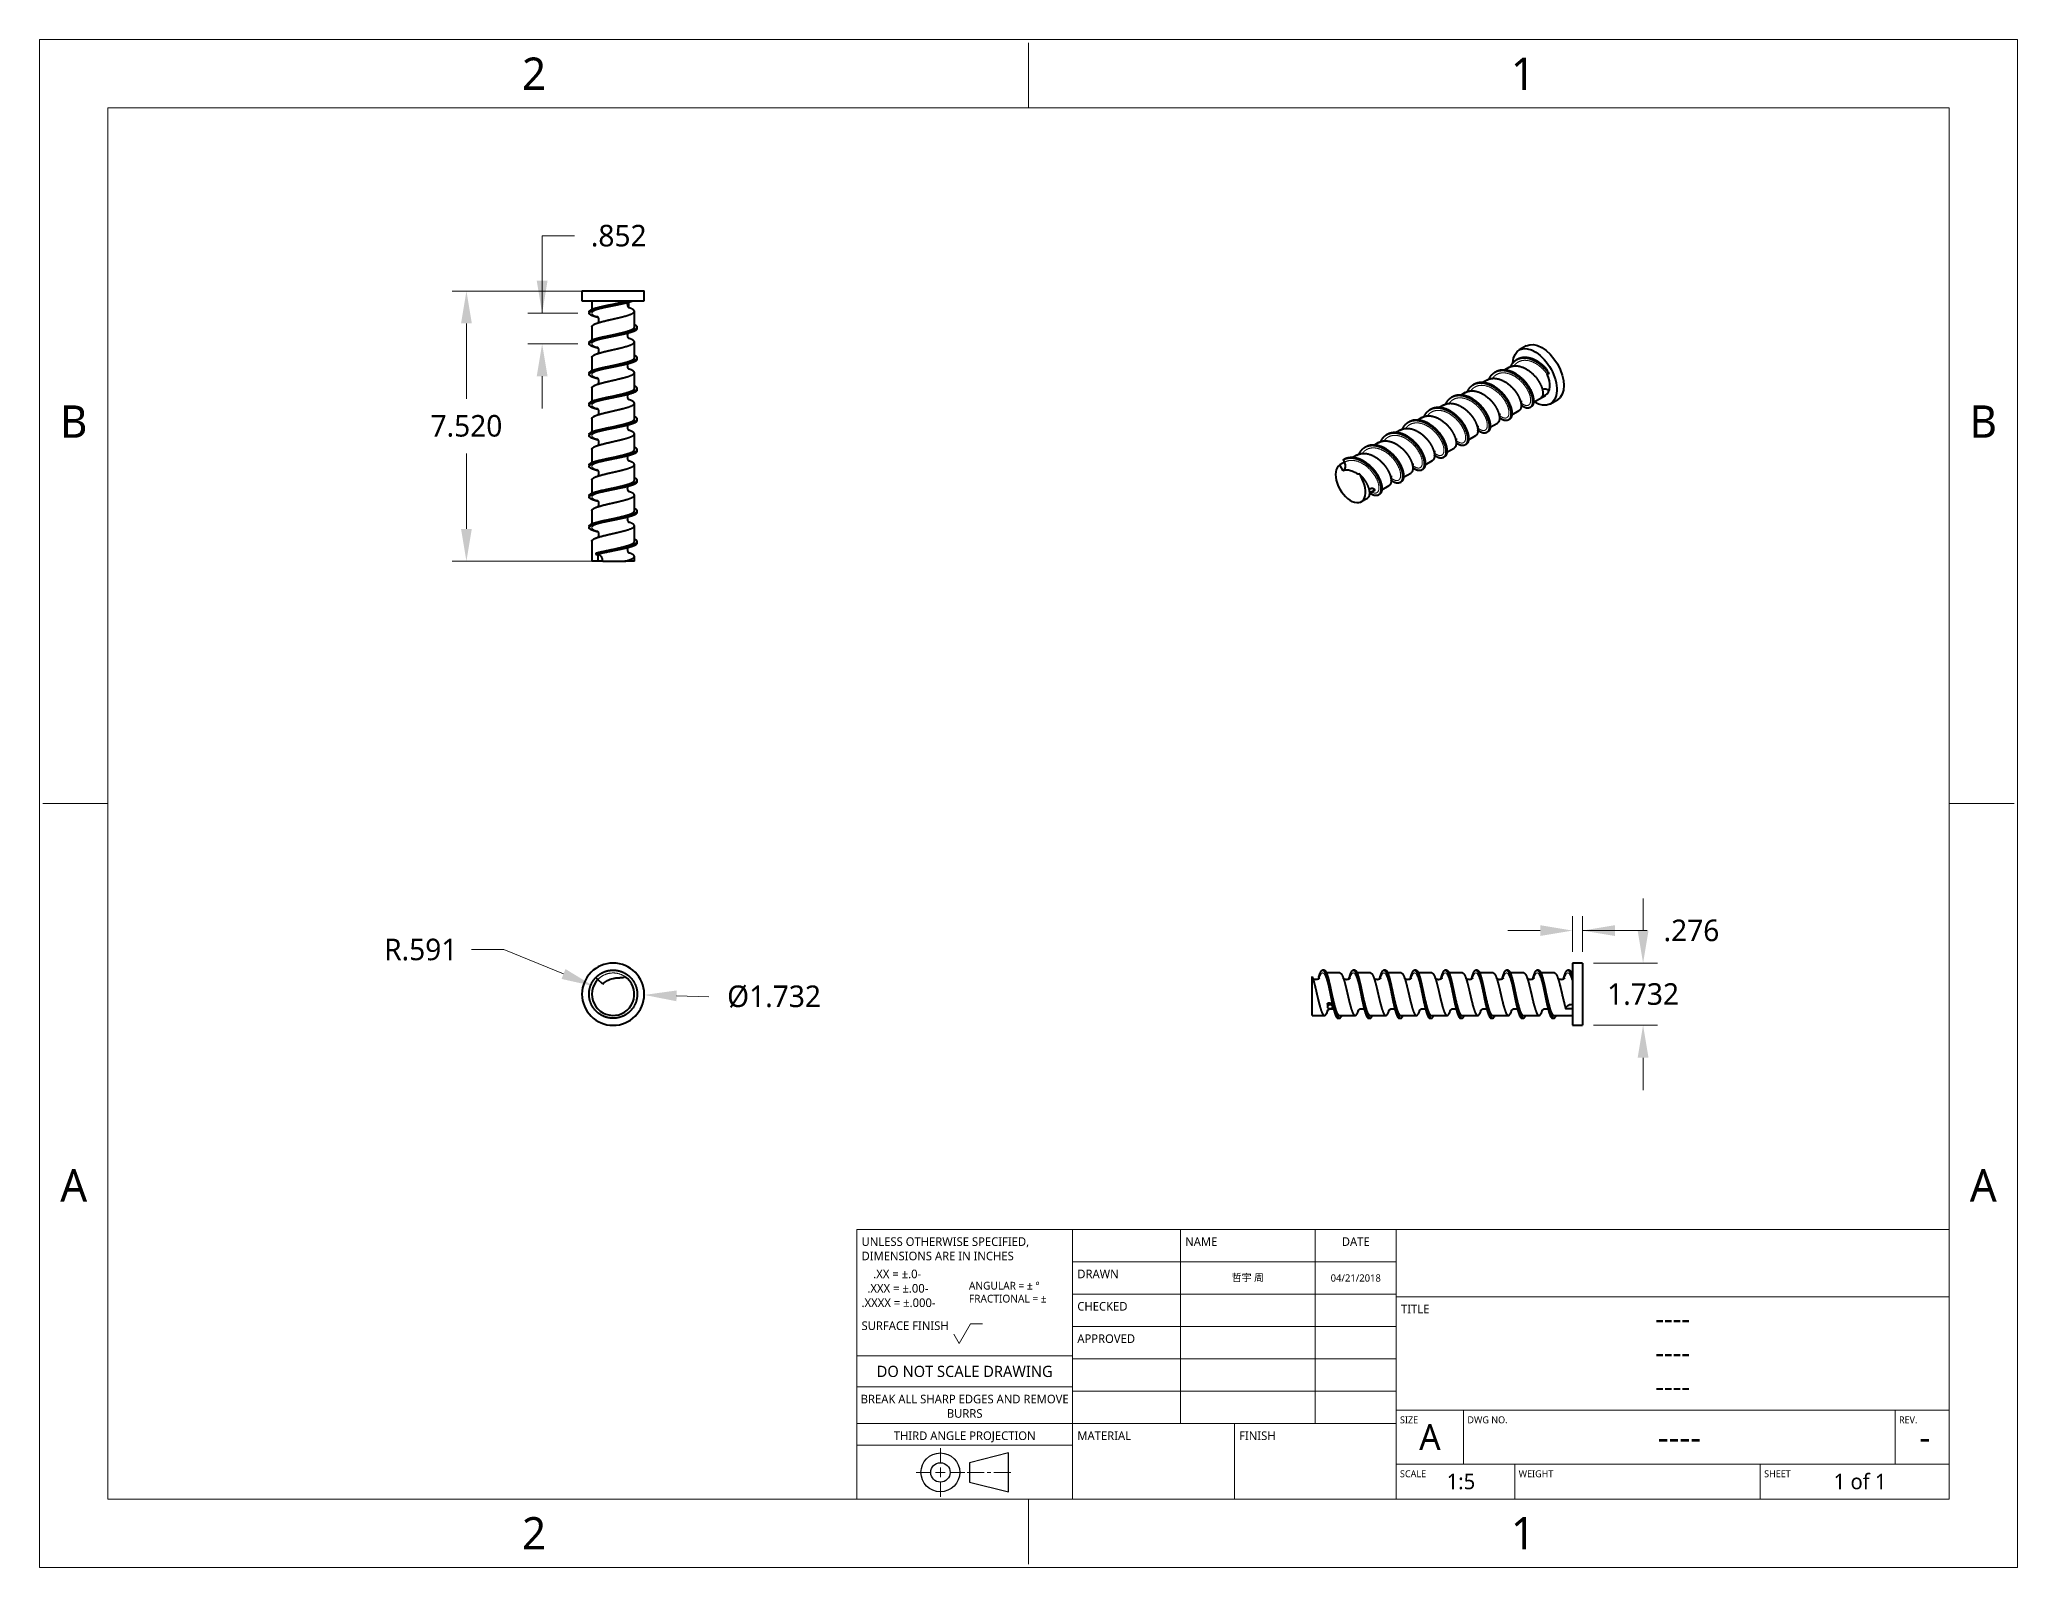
# Paper-space layout 'Layout1' of a CAD drawing. Header units: inches. Extents: x 0 to 11, y 0 to 8.5.
# The model-space entities are those that its viewports show. They can reach past a viewport. Long polylines and large blocks are cut down to what shows.
import ezdxf

# ---------------------------------------------------------------- set-up
doc = ezdxf.new("R2010")
doc.units = ezdxf.units.IN
doc.header["$LTSCALE"] = 0.5
doc.header["$MEASUREMENT"] = 0
for name, color, linetype, lineweight in [('ANNOTATION_TEXT', 7, 'Continuous', 25), ('BORDER_FRAME', 7, 'Continuous', 15), ('BORDER_ZONES', 7, 'Continuous', 15), ('TANGENT_LINES', 7, 'Continuous', 15), ('TITLE_BLOCK', 7, 'Continuous', 15), ('Visible', 7, 'Continuous', 40)]:
    doc.layers.add(name, color=color, linetype=linetype, lineweight=lineweight)
doc.styles.add('Onshape-Standard', font='NotoSans-Regular.ttf')
doc.styles.add('Onshape-Standard-Dimension', font='')
doc.styles.add('Onshape-Standard-Fields', font='')
doc.styles.get('Onshape-Standard-Dimension').set_extended_font_data('Noto Sans')
doc.styles.get('Onshape-Standard-Fields').set_extended_font_data('Noto Sans')
doc.dimstyles.new('Onshape-Standard$0', dxfattribs={"dimtxt": 0.12, "dimasz": 0.18, "dimexe": 0.08, "dimexo": 0.0625, "dimgap": 0.09, "dimtad": 0, "dimtih": 1, "dimtoh": 1, "dimdec": 3, "dimzin": 7, "dimdsep": 46, "dimtxsty": 'Onshape-Standard-Dimension', "dimcen": 0.09, "dimadec": 1, "dimazin": 0, "dimtfac": 1, "dimtdec": 3, "dimtofl": 0, "dimtmove": 0, "dimatfit": 3, "dimfxl": 0, "dimtolj": 1, "dimtzin": 7, "dimlwd": 13, "dimlwe": 13, "dimarcsym": 0})
doc.dimstyles.new('Onshape-Standard$3', dxfattribs={"dimtxt": 0.12, "dimasz": 0.18, "dimexe": 0.08, "dimexo": 0.0625, "dimgap": 0.09, "dimtad": 0, "dimtih": 1, "dimtoh": 1, "dimdec": 3, "dimzin": 7, "dimdsep": 46, "dimtxsty": 'Onshape-Standard-Dimension', "dimcen": 0, "dimadec": 1, "dimazin": 0, "dimtfac": 1, "dimtdec": 3, "dimtofl": 0, "dimtmove": 0, "dimatfit": 3, "dimfxl": 0, "dimtolj": 1, "dimtzin": 7, "dimlwd": 13, "dimlwe": 13, "dimarcsym": 0})
doc.dimstyles.new('Onshape-Standard$4', dxfattribs={"dimtxt": 0.12, "dimasz": 0.18, "dimexe": 0.08, "dimexo": 0.0625, "dimgap": 0.09, "dimtad": 0, "dimtih": 1, "dimtoh": 1, "dimdec": 3, "dimzin": 7, "dimdsep": 46, "dimtxsty": 'Onshape-Standard-Dimension', "dimcen": 0, "dimadec": 1, "dimazin": 0, "dimtfac": 1, "dimtdec": 3, "dimtofl": 0, "dimtmove": 0, "dimatfit": 3, "dimfxl": 0, "dimtolj": 1, "dimtzin": 7, "dimlwd": 13, "dimlwe": 13, "dimarcsym": 0})

psp = doc.layouts.get("Layout1")

msp = doc.modelspace()

# ---------------------------------------------------------------- texts
at = {"layer": 'BORDER_ZONES', "char_height": 0.18, "attachment_point": 5, "style": 'Onshape-Standard'}
for s, insert in [('2', (2.75, 8.31)), ('1', (8.25, 8.31)), ('B', (0.19, 6.375)), ('B', (10.81, 6.375)), ('A', (0.19, 2.125)), ('A', (10.81, 2.125)), ('2', (2.75, 0.19)), ('1', (8.25, 0.19))]:
    msp.add_mtext(s, dxfattribs=dict(at, insert=insert))
at = {"layer": 'TITLE_BLOCK'}
for s, insert, char_height, width, attachment_point, style in [('UNLESS OTHERWISE SPECIFIED, DIMENSIONS ARE IN INCHES', (4.5714, 1.8368), 0.048, 1.2, 1, 'Onshape-Standard'), ('NAME', (6.3714, 1.8368), 0.048, 0.75, 1, 'Onshape-Standard'), ('DATE', (7.32, 1.8368), 0.048, 0.45, 2, 'Onshape-Standard'), ('    .XX = ±.0-^J  .XXX = ±.00-^J.XXXX = ±.000-', (4.5714, 1.6568), 0.048, 0.6, 1, 'Onshape-Standard'), ('DRAWN', (5.7714, 1.6568), 0.048, 0.6, 1, 'Onshape-Standard'), ('^JANGULAR = ± °^JFRACTIONAL = ±', (5.16876, 1.66112), 0.0432, 0.6, 1, 'Onshape-Standard'), ('哲宇 周', (6.72, 1.61), 0.04032, 0.75, 5, 'Onshape-Standard-Fields'), ('04/21/2018', (7.32, 1.61), 0.04032, 0.45, 5, 'Onshape-Standard-Fields'), ('CHECKED', (5.7714, 1.4768), 0.048, 0.6, 1, 'Onshape-Standard'), ('TITLE', (7.5714, 1.4618), 0.048, 0.375, 1, 'Onshape-Standard'), ('SURFACE FINISH', (4.5714, 1.3688), 0.048, 0.6, 1, 'Onshape-Standard'), ('----', (9.0825, 1.385), 0.1152, 2.775, 5, 'Onshape-Standard-Fields'), ('APPROVED', (5.7714, 1.2968), 0.048, 0.6, 1, 'Onshape-Standard'), ('DO NOT SCALE DRAWING', (5.145, 1.12184), 0.0624, 1.2, 2, 'Onshape-Standard'), ('----', (9.0825, 1.196), 0.1152, 2.775, 5, 'Onshape-Standard-Fields'), ('----', (9.0825, 1.007), 0.1152, 2.775, 5, 'Onshape-Standard-Fields'), ('BREAK ALL SHARP EDGES AND REMOVE BURRS', (5.145, 0.9608), 0.048, 1.2, 2, 'Onshape-Standard'), ('SIZE', (7.56612, 0.84044), 0.0384, 0.375, 1, 'Onshape-Standard'), ('A', (7.7325, 0.725), 0.144, 0.375, 5, 'Onshape-Standard-Fields'), ('DWG NO.', (7.94112, 0.84044), 0.0384, 2.4, 1, 'Onshape-Standard'), ('REV.', (10.34112, 0.84044), 0.0384, 0.3, 1, 'Onshape-Standard'), ('THIRD ANGLE PROJECTION', (5.145, 0.7568), 0.048, 1.2, 2, 'Onshape-Standard'), ('MATERIAL', (5.7714, 0.7568), 0.048, 0.9, 1, 'Onshape-Standard'), ('FINISH', (6.6714, 0.7568), 0.048, 0.9, 1, 'Onshape-Standard'), ('----', (9.12, 0.725), 0.144, 2.4, 5, 'Onshape-Standard-Fields'), ('-', (10.485, 0.725), 0.144, 0.27, 5, 'Onshape-Standard-Fields'), ('SCALE', (7.56612, 0.54044), 0.0384, 0.66, 1, 'Onshape-Standard'), ('1:5', (7.905, 0.4775), 0.0864, 0.6, 5, 'Onshape-Standard-Fields'), ('WEIGHT', (8.22612, 0.54044), 0.0384, 1.365, 1, 'Onshape-Standard'), ('SHEET', (9.59112, 0.54044), 0.0384, 1.05, 1, 'Onshape-Standard'), ('1 of 1', (10.125, 0.4775), 0.0864, 0.99, 5, 'Onshape-Standard-Fields')]:
    msp.add_mtext(s, dxfattribs=dict(at, insert=insert, char_height=char_height, width=width, attachment_point=attachment_point, style=style))

# ---------------------------------------------------------------- blocks, each defined once
blk = doc.blocks.new('*D1')
at = {"layer": 'ANNOTATION_TEXT', "color": 0, "lineweight": 13}
for p, q in [((3.127, 7.101), (2.294, 7.101)), ((2.374, 6.921), (2.374, 6.501)), ((2.374, 5.778), (2.374, 6.198)), ((3.127, 5.598), (2.294, 5.598))]:
    blk.add_line(p, q, dxfattribs=at)
at = {"layer": 'ANNOTATION_TEXT', "color": 0}
for points in [[(2.404, 6.921), (2.344, 6.921), (2.374, 7.101)], [(2.344, 5.778), (2.404, 5.778), (2.374, 5.598)]]:
    blk.add_solid(points, dxfattribs=at)
at = {"layer": 'Defpoints', "color": 0}
for p in [(3.19, 7.101), (2.374, 5.598), (3.19, 5.598)]:
    blk.add_point(p, dxfattribs=at)
at = {"layer": 'ANNOTATION_TEXT', "color": 0, "insert": (2.374, 6.35), "char_height": 0.12, "attachment_point": 5, "style": 'Onshape-Standard-Dimension'}
blk.add_mtext('\\A1;7.520', dxfattribs=at)
blk = doc.blocks.new('*D2')
at = {"layer": 'ANNOTATION_TEXT', "color": 0, "lineweight": 13}
blk.add_line((3.543, 3.18), (3.723, 3.175), dxfattribs=at)
at = {"layer": 'ANNOTATION_TEXT', "color": 0}
blk.add_solid([(3.544, 3.21), (3.542, 3.15), (3.363, 3.185)], dxfattribs=at)
at = {"layer": 'Defpoints', "color": 0}
for p in [(3.017, 3.194), (3.363, 3.185)]:
    blk.add_point(p, dxfattribs=at)
at = {"layer": 'ANNOTATION_TEXT', "color": 0, "insert": (4.085, 3.175), "char_height": 0.12, "attachment_point": 5, "style": 'Onshape-Standard-Dimension'}
blk.add_mtext('\\A1;%%c1.732', dxfattribs=at)
blk = doc.blocks.new('*D3')
at = {"layer": 'ANNOTATION_TEXT', "color": 0, "lineweight": 13}
for p, q in [((2.975, 7.408), (2.795, 7.408)), ((2.795, 7.408), (2.795, 6.978)), ((2.994, 6.978), (2.715, 6.978)), ((2.994, 6.807), (2.715, 6.807)), ((2.795, 6.627), (2.795, 6.447))]:
    blk.add_line(p, q, dxfattribs=at)
at = {"layer": 'ANNOTATION_TEXT', "color": 0}
for points in [[(2.765, 7.158), (2.825, 7.158), (2.795, 6.978)], [(2.825, 6.627), (2.765, 6.627), (2.795, 6.807)]]:
    blk.add_solid(points, dxfattribs=at)
at = {"layer": 'Defpoints', "color": 0}
for p in [(3.056, 6.978), (2.795, 6.807), (3.056, 6.807)]:
    blk.add_point(p, dxfattribs=at)
at = {"layer": 'ANNOTATION_TEXT', "color": 0, "insert": (3.221, 7.408), "char_height": 0.12, "attachment_point": 5, "style": 'Onshape-Standard-Dimension'}
blk.add_mtext('\\A1;.852', dxfattribs=at)
blk = doc.blocks.new('*D4')
at = {"layer": 'ANNOTATION_TEXT', "color": 0, "lineweight": 13}
for p, q in [((2.402, 3.437), (2.582, 3.437)), ((2.582, 3.437), (2.914, 3.302))]:
    blk.add_line(p, q, dxfattribs=at)
at = {"layer": 'ANNOTATION_TEXT', "color": 0}
blk.add_solid([(2.903, 3.274), (2.925, 3.329), (3.081, 3.234)], dxfattribs=at)
at = {"layer": 'Defpoints', "color": 0}
for p in [(3.081, 3.234), (3.19, 3.189)]:
    blk.add_point(p, dxfattribs=at)
at = {"layer": 'ANNOTATION_TEXT', "color": 0, "insert": (2.12, 3.437), "char_height": 0.12, "attachment_point": 5, "style": 'Onshape-Standard-Dimension'}
blk.add_mtext('\\A1;R.591', dxfattribs=at)
blk = doc.blocks.new('*D5')
at = {"layer": 'ANNOTATION_TEXT', "color": 0, "lineweight": 13}
for p, q in [((8.346, 3.543), (8.166, 3.543)), ((8.526, 3.425), (8.526, 3.623)), ((8.581, 3.425), (8.581, 3.623)), ((8.581, 3.543), (8.941, 3.543)), ((8.761, 3.543), (8.941, 3.543))]:
    blk.add_line(p, q, dxfattribs=at)
at = {"layer": 'ANNOTATION_TEXT', "color": 0}
for points in [[(8.346, 3.513), (8.346, 3.573), (8.526, 3.543)], [(8.761, 3.573), (8.761, 3.513), (8.581, 3.543)]]:
    blk.add_solid(points, dxfattribs=at)
at = {"layer": 'Defpoints', "color": 0}
for p in [(8.581, 3.543), (8.526, 3.362), (8.581, 3.362)]:
    blk.add_point(p, dxfattribs=at)
at = {"layer": 'ANNOTATION_TEXT', "color": 0, "insert": (9.187, 3.543), "char_height": 0.12, "attachment_point": 5, "style": 'Onshape-Standard-Dimension'}
blk.add_mtext('\\A1;.276', dxfattribs=at)
blk = doc.blocks.new('*D6')
at = {"layer": 'ANNOTATION_TEXT', "color": 0, "lineweight": 13}
for p, q in [((8.918, 3.542), (8.918, 3.722)), ((8.643, 3.362), (8.998, 3.362)), ((8.643, 3.016), (8.998, 3.016)), ((8.918, 2.836), (8.918, 2.656))]:
    blk.add_line(p, q, dxfattribs=at)
at = {"layer": 'ANNOTATION_TEXT', "color": 0}
for points in [[(8.888, 3.542), (8.948, 3.542), (8.918, 3.362)], [(8.948, 2.836), (8.888, 2.836), (8.918, 3.016)]]:
    blk.add_solid(points, dxfattribs=at)
at = {"layer": 'Defpoints', "color": 0}
for p in [(8.581, 3.362), (8.581, 3.016), (8.918, 3.016)]:
    blk.add_point(p, dxfattribs=at)
at = {"layer": 'ANNOTATION_TEXT', "color": 0, "insert": (8.918, 3.189), "char_height": 0.12, "attachment_point": 5, "style": 'Onshape-Standard-Dimension'}
blk.add_mtext('\\A1;1.732', dxfattribs=at)

# ---------------------------------------------------------------- dimensions: what is measured, and where the dimension line sits
at = {"layer": 'ANNOTATION_TEXT'}
for base, p1, p2, angle, picture, middle, dimtype in [((2.79532, 6.80724), (3.05614, 6.97769), (3.05614, 6.80724), 90, '*D3', (3.221, 7.40845), 160), ((2.37403, 5.59754), (3.19, 7.10148), (3.19, 5.59754), 90, '*D1', (2.37403, 6.34951), 160), ((8.91782, 3.01597), (8.58068, 3.36243), (8.58068, 3.01597), 270, '*D6', (8.91782, 3.1892), 161)]:
    dim = msp.add_linear_dim(base=base, p1=p1, p2=p2, angle=angle, dimstyle='Onshape-Standard$0', override={"dimlfac": 5}, dxfattribs=at)
    dim.commit()
    dim.dimension.update_dxf_attribs({"geometry": picture, "text_midpoint": middle, "dimtype": dimtype})
dim = msp.add_linear_dim(base=(8.58068, 3.54301), p1=(8.52556, 3.36243), p2=(8.58068, 3.36243), dimstyle='Onshape-Standard$0', override={"dimlfac": 5}, dxfattribs=at)
dim.commit()
dim.dimension.update_dxf_attribs({"geometry": '*D5', "text_midpoint": (9.18677, 3.54301), "dimtype": 160})
dim = msp.add_radius_dim(center=(3.19, 3.1892, 0.73326), mpoint=(3.08062, 3.23378, 0.73326), dimstyle='Onshape-Standard$4', override={"dimexe": 0.030921, "dimlfac": 5, "dimtofl": 0, "dimatfit": 0}, dxfattribs=at)
dim.commit()
dim.dimension.update_dxf_attribs({"geometry": '*D4', "text_midpoint": (2.12027, 3.43696), "dimtype": 164})
dim = msp.add_diameter_dim_2p(p1=(3.01683, 3.19372, -0.71556), p2=(3.36317, 3.18468, -0.71556), dimstyle='Onshape-Standard$3', override={"dimlfac": 5}, dxfattribs=at)
dim.commit()
dim.dimension.update_dxf_attribs({"geometry": '*D2', "text_midpoint": (3.72305, 3.17528), "dimtype": 163})

# ---------------------------------------------------------------- linework, layer by layer
at = {"layer": 'BORDER_FRAME'}
for p, q in [((0.38, 0.38), (0.38, 8.12)), ((0.38, 8.12), (10.62, 8.12)), ((10.62, 8.12), (10.62, 0.38)), ((10.62, 0.38), (0.38, 0.38))]:
    msp.add_line(p, q, dxfattribs=at)
at = {"layer": 'BORDER_ZONES'}
for p, q in [((5.5, 8.12), (5.5, 8.481)), ((0.38, 4.25), (0.019, 4.25)), ((10.62, 4.25), (10.981, 4.25)), ((5.5, 0.38), (5.5, 0.019))]:
    msp.add_line(p, q, dxfattribs=at)
at = {"layer": 'TANGENT_LINES'}
for p, q in [((3.18972, 7.02013), (3.18999, 7.02019)), ((3.18972, 6.84968), (3.18999, 6.84974)), ((7.6898, 3.18946), (7.68987, 3.18919)), ((8.03071, 3.18944), (8.03076, 3.1892))]:
    msp.add_line(p, q, dxfattribs=at)
for points, weights, knots in [([(3.10328, 6.95741), (3.09279, 6.96102), (3.08557, 6.96445), (3.06764, 6.97297), (3.07308, 6.98149), (3.07852, 6.99001), (3.10525, 6.99854), (3.13198, 7.00706), (3.16979, 7.01558), (3.17968, 7.01781), (3.18972, 7.02013)], [0.976241008997, 0.979704650704, 1, 0.951056516295, 1, 0.951056516295, 1, 0.951056516295, 1, 0.986717796125, 0.980644598493], [0.8620592325, 0.8620592325, 0.8620592325, 0.8666666667, 0.8666666667, 0.8777777778, 0.8777777778, 0.8888888889, 0.8888888889, 0.9, 0.9, 0.9030153155, 0.9030153155, 0.9030153155]), ([(3.10332, 6.78695), (3.09281, 6.79056), (3.08557, 6.794), (3.06764, 6.80252), (3.07308, 6.81104), (3.07852, 6.81956), (3.10525, 6.82809), (3.13198, 6.83661), (3.16979, 6.84513), (3.17968, 6.84736), (3.18972, 6.84968)], [0.97622476733, 0.979656792138, 1, 0.951056516295, 1, 0.951056516295, 1, 0.951056516295, 1, 0.986715777281, 0.980642752454], [0.7509372565, 0.7509372565, 0.7509372565, 0.7555555556, 0.7555555556, 0.7666666667, 0.7666666667, 0.7777777778, 0.7777777778, 0.7888888889, 0.7888888889, 0.7919046627, 0.7919046627, 0.7919046627]), ([(8.2004, 6.68464), (8.20954, 6.69751), (8.22223, 6.70517), (8.24716, 6.72022), (8.27992, 6.71363), (8.31269, 6.70703), (8.34307, 6.68264), (8.36716, 6.6633), (8.38442, 6.63867)], [0.975574411434, 0.974465501678, 1, 0.951056516295, 1, 0.951056516295, 1, 0.960799431632, 0.984393108546], [0.8830920672, 0.8830920672, 0.8830920672, 0.8888888889, 0.8888888889, 0.9, 0.9, 0.9111111111, 0.9111111111, 0.9200103933, 0.9200103933, 0.9200103933]), ([(3.10325, 6.61652), (3.09278, 6.62012), (3.08557, 6.62355), (3.06764, 6.63207), (3.07308, 6.64059), (3.07852, 6.64912), (3.10525, 6.65764), (3.13198, 6.66616), (3.16979, 6.67468), (3.17982, 6.67694), (3.18999, 6.67929)], [0.9762491728, 0.979728500673, 1, 0.951056516295, 1, 0.951056516295, 1, 0.951056516295, 1, 0.986539537704, 0.980482882064], [0.6398424246, 0.6398424246, 0.6398424246, 0.6444444444, 0.6444444444, 0.6555555556, 0.6555555556, 0.6666666667, 0.6666666667, 0.6777777778, 0.6777777778, 0.6808335613, 0.6808335613, 0.6808335613]), ([(8.07989, 6.61508), (8.08903, 6.62793), (8.10171, 6.63559), (8.12664, 6.65064), (8.1594, 6.64404), (8.19216, 6.63744), (8.22255, 6.61305), (8.25293, 6.58866), (8.27163, 6.55711), (8.29034, 6.52557), (8.29252, 6.50025), (8.2947, 6.47493), (8.28182, 6.46684), (8.26895, 6.45875), (8.24824, 6.4723), (8.24297, 6.47575), (8.23767, 6.4806)], [0.975572735348, 0.974484977468, 1, 0.951056516295, 1, 0.951056516295, 1, 0.951056516295, 1, 0.951056516295, 1, 0.951056516295, 1, 0.951056516295, 1, 0.987083081201, 0.98098409928], [0.7719853775, 0.7719853775, 0.7719853775, 0.7777777778, 0.7777777778, 0.7888888889, 0.7888888889, 0.8, 0.8, 0.8111111111, 0.8111111111, 0.8222222222, 0.8222222222, 0.8333333333, 0.8333333333, 0.8444444444, 0.8444444444, 0.8473768332, 0.8473768332, 0.8473768332]), ([(3.10338, 6.44603), (3.09282, 6.44965), (3.08557, 6.4531), (3.06764, 6.46162), (3.07308, 6.47014), (3.07852, 6.47867), (3.10525, 6.48719), (3.13198, 6.49571), (3.16979, 6.50423), (3.17982, 6.50649), (3.18999, 6.50884)], [0.976207953246, 0.979606655257, 1, 0.951056516295, 1, 0.951056516295, 1, 0.951056516295, 1, 0.986539608802, 0.980482946047], [0.5287036523, 0.5287036523, 0.5287036523, 0.5333333333, 0.5333333333, 0.5444444444, 0.5444444444, 0.5555555556, 0.5555555556, 0.5666666667, 0.5666666667, 0.5697224341, 0.5697224341, 0.5697224341]), ([(7.83893, 6.47604), (7.84804, 6.4888), (7.86066, 6.49641), (7.88558, 6.51146), (7.91835, 6.50487), (7.95111, 6.49827), (7.98149, 6.47388), (8.01188, 6.44949), (8.03058, 6.41794), (8.04929, 6.3864), (8.05147, 6.36108), (8.05365, 6.33576), (8.04077, 6.32767), (8.0279, 6.31958), (8.00719, 6.33313), (8.00191, 6.33659), (7.99659, 6.34145)], [0.975562172407, 0.974617247174, 1, 0.951056516295, 1, 0.951056516295, 1, 0.951056516295, 1, 0.951056516295, 1, 0.951056516295, 1, 0.951056516295, 1, 0.987050857986, 0.980953712038], [0.549793183, 0.549793183, 0.549793183, 0.5555555556, 0.5555555556, 0.5666666667, 0.5666666667, 0.5777777778, 0.5777777778, 0.5888888889, 0.5888888889, 0.6, 0.6, 0.6111111111, 0.6111111111, 0.6222222222, 0.6222222222, 0.6251619262, 0.6251619262, 0.6251619262]), ([(7.95917, 6.54523), (7.96837, 6.55826), (7.98118, 6.566), (8.00611, 6.58105), (8.03887, 6.57445), (8.07164, 6.56786), (8.10202, 6.54346), (8.13241, 6.51907), (8.15111, 6.48753), (8.16981, 6.45598), (8.17199, 6.43066), (8.17417, 6.40535), (8.1613, 6.39725), (8.14842, 6.38916), (8.12771, 6.40272), (8.12259, 6.40607), (8.11743, 6.41075)], [0.975597951737, 0.974222301204, 1, 0.951056516295, 1, 0.951056516295, 1, 0.951056516295, 1, 0.951056516295, 1, 0.951056516295, 1, 0.951056516295, 1, 0.987429803258, 0.981316435257], [0.6608146338, 0.6608146338, 0.6608146338, 0.6666666667, 0.6666666667, 0.6777777778, 0.6777777778, 0.6888888889, 0.6888888889, 0.7, 0.7, 0.7111111111, 0.7111111111, 0.7222222222, 0.7222222222, 0.7333333333, 0.7333333333, 0.7361870095, 0.7361870095, 0.7361870095]), ([(7.71827, 6.40627), (7.72742, 6.41916), (7.74013, 6.42683), (7.76506, 6.44188), (7.79782, 6.43528), (7.83058, 6.42869), (7.86097, 6.40429), (7.89135, 6.3799), (7.91006, 6.34836), (7.92876, 6.31681), (7.93094, 6.29149), (7.93312, 6.26618), (7.92025, 6.25808), (7.90737, 6.24999), (7.88666, 6.26355), (7.88142, 6.26698), (7.87613, 6.2718)], [0.975577074649, 0.974435269207, 1, 0.951056516295, 1, 0.951056516295, 1, 0.951056516295, 1, 0.951056516295, 1, 0.951056516295, 1, 0.951056516295, 1, 0.987131037414, 0.981029480232], [0.4386407594, 0.4386407594, 0.4386407594, 0.4444444444, 0.4444444444, 0.4555555556, 0.4555555556, 0.4666666667, 0.4666666667, 0.4777777778, 0.4777777778, 0.4888888889, 0.4888888889, 0.5, 0.5, 0.5111111111, 0.5111111111, 0.5140326129, 0.5140326129, 0.5140326129]), ([(3.10325, 6.27562), (3.09278, 6.27922), (3.08557, 6.28265), (3.06764, 6.29117), (3.07308, 6.29969), (3.07852, 6.30822), (3.10525, 6.31674), (3.13198, 6.32526), (3.16979, 6.33378), (3.17982, 6.33604), (3.18999, 6.3384)], [0.976249027346, 0.979728076924, 1, 0.951056516295, 1, 0.951056516295, 1, 0.951056516295, 1, 0.986537835035, 0.98048134992], [0.4176201062, 0.4176201062, 0.4176201062, 0.4222222222, 0.4222222222, 0.4333333333, 0.4333333333, 0.4444444444, 0.4444444444, 0.4555555556, 0.4555555556, 0.4586117256, 0.4586117256, 0.4586117256]), ([(7.47741, 6.26737), (7.48651, 6.28007), (7.49908, 6.28766), (7.52401, 6.30271), (7.55677, 6.29611), (7.58953, 6.28952), (7.61992, 6.26512), (7.6503, 6.24073), (7.66901, 6.20918), (7.68771, 6.17764), (7.68989, 6.15232), (7.69207, 6.127), (7.67919, 6.11891), (7.66632, 6.11082), (7.64561, 6.12438), (7.64032, 6.12784), (7.63499, 6.13271)], [0.975556155965, 0.974701996572, 1, 0.951056516295, 1, 0.951056516295, 1, 0.951056516295, 1, 0.951056516295, 1, 0.951056516295, 1, 0.951056516295, 1, 0.987030634661, 0.980934684313], [0.2164790894, 0.2164790894, 0.2164790894, 0.2222222222, 0.2222222222, 0.2333333333, 0.2333333333, 0.2444444444, 0.2444444444, 0.2555555556, 0.2555555556, 0.2666666667, 0.2666666667, 0.2777777778, 0.2777777778, 0.2888888889, 0.2888888889, 0.291833184, 0.291833184, 0.291833184]), ([(7.59757, 6.33644), (7.60677, 6.34949), (7.61961, 6.35724), (7.64453, 6.37229), (7.6773, 6.3657), (7.71006, 6.3591), (7.74044, 6.33471), (7.77083, 6.31031), (7.78953, 6.27877), (7.80824, 6.24723), (7.81042, 6.22191), (7.8126, 6.19659), (7.79972, 6.1885), (7.78685, 6.18041), (7.76614, 6.19396), (7.76097, 6.19734), (7.75577, 6.20206)], [0.975601828678, 0.974186468665, 1, 0.951056516295, 1, 0.951056516295, 1, 0.951056516295, 1, 0.951056516295, 1, 0.951056516295, 1, 0.951056516295, 1, 0.987336857485, 0.981226382096], [0.3274731658, 0.3274731658, 0.3274731658, 0.3333333333, 0.3333333333, 0.3444444444, 0.3444444444, 0.3555555556, 0.3555555556, 0.3666666667, 0.3666666667, 0.3777777778, 0.3777777778, 0.3888888889, 0.3888888889, 0.4, 0.4, 0.4028747766, 0.4028747766, 0.4028747766]), ([(3.10333, 6.10515), (3.09281, 6.10876), (3.08557, 6.1122), (3.06764, 6.12072), (3.07308, 6.12924), (3.07852, 6.13777), (3.10525, 6.14629), (3.13198, 6.15481), (3.16979, 6.16333), (3.17982, 6.16559), (3.18999, 6.16795)], [0.976224432503, 0.979655799682, 1, 0.951056516295, 1, 0.951056516295, 1, 0.951056516295, 1, 0.986539890343, 0.980483199416], [0.3064925868, 0.3064925868, 0.3064925868, 0.3111111111, 0.3111111111, 0.3222222222, 0.3222222222, 0.3333333333, 0.3333333333, 0.3444444444, 0.3444444444, 0.3475001479, 0.3475001479, 0.3475001479]), ([(7.35666, 6.19747), (7.36582, 6.21038), (7.37855, 6.21807), (7.40348, 6.23312), (7.43624, 6.22653), (7.46901, 6.21993), (7.49939, 6.19554), (7.52978, 6.17114), (7.54848, 6.1396), (7.56718, 6.10805), (7.56936, 6.08274), (7.57154, 6.05742), (7.55867, 6.04933), (7.54579, 6.04124), (7.52508, 6.05479), (7.51986, 6.05821), (7.5146, 6.063)], [0.975581411795, 0.974387748467, 1, 0.951056516295, 1, 0.951056516295, 1, 0.951056516295, 1, 0.951056516295, 1, 0.951056516295, 1, 0.951056516295, 1, 0.987193437375, 0.981088810691], [0.1052966379, 0.1052966379, 0.1052966379, 0.1111111111, 0.1111111111, 0.1222222222, 0.1222222222, 0.1333333333, 0.1333333333, 0.1444444444, 0.1444444444, 0.1555555556, 0.1555555556, 0.1666666667, 0.1666666667, 0.1777777778, 0.1777777778, 0.1806851135, 0.1806851135, 0.1806851135]), ([(7.25803, 6.14849), (7.28296, 6.16354), (7.31572, 6.15694), (7.34848, 6.15034), (7.37887, 6.12595), (7.40925, 6.10156), (7.42795, 6.07001), (7.44666, 6.03847), (7.44884, 6.01315), (7.45102, 5.98783), (7.43814, 5.97974), (7.42654, 5.97245), (7.40825, 5.98294)], [1, 0.951056516295, 1, 0.951056516295, 1, 0.951056516295, 1, 0.951056516295, 1, 0.951056516295, 1, 0.955665146188, 0.991650658388], [0, 0, 0, 0.0111111111, 0.0111111111, 0.0222222222, 0.0222222222, 0.0333333333, 0.0333333333, 0.0444444444, 0.0444444444, 0.0555555556, 0.0555555556, 0.0656204191, 0.0656204191, 0.0656204191]), ([(3.10328, 5.93472), (3.09279, 5.93832), (3.08557, 5.94175), (3.06764, 5.95027), (3.07308, 5.9588), (3.07852, 5.96732), (3.10525, 5.97584), (3.13198, 5.98436), (3.16979, 5.99289), (3.17982, 5.99515), (3.19, 5.9975)], [0.976238983694, 0.97969871281, 1, 0.951056516295, 1, 0.951056516295, 1, 0.951056516295, 1, 0.986533515531, 0.980477464085], [0.1953912178, 0.1953912178, 0.1953912178, 0.2, 0.2, 0.2111111111, 0.2111111111, 0.2222222222, 0.2222222222, 0.2333333333, 0.2333333333, 0.236390484, 0.236390484, 0.236390484]), ([(3.10329, 5.76426), (3.09279, 5.76787), (3.08557, 5.7713), (3.06764, 5.77982), (3.07308, 5.78835), (3.07852, 5.79687), (3.10525, 5.80539), (3.13198, 5.81391), (3.16979, 5.82244), (3.17982, 5.8247), (3.18999, 5.82705)], [0.976234785037, 0.97968637595, 1, 0.951056516295, 1, 0.951056516295, 1, 0.951056516295, 1, 0.986540381167, 0.980483641141], [0.084277306, 0.084277306, 0.084277306, 0.0888888889, 0.0888888889, 0.1, 0.1, 0.1111111111, 0.1111111111, 0.1222222222, 0.1222222222, 0.1252778143, 0.1252778143, 0.1252778143]), ([(3.10525, 5.63494), (3.13198, 5.64346), (3.16979, 5.65199), (3.17982, 5.65425), (3.19, 5.6566)], [1, 0.951056516295, 1, 0.986533571131, 0.980477514093], [0, 0, 0, 0.0111111111, 0.0111111111, 0.0141682492, 0.0141682492, 0.0141682492]), ([(3.09891, 3.26439), (3.10194, 3.26805), (3.10525, 3.27147), (3.13198, 3.299), (3.16979, 3.30557), (3.2076, 3.31213), (3.24205, 3.29522), (3.24863, 3.29199), (3.25476, 3.28798)], [0.988967201986, 0.993663151706, 1, 0.951056516295, 1, 0.951056516295, 1, 0.990271196789, 0.984410104038], [0.2207836359, 0.2207836359, 0.2207836359, 0.2222222222, 0.2222222222, 0.2333333333, 0.2333333333, 0.2444444444, 0.2444444444, 0.2466530697, 0.2466530697, 0.2466530697]), ([(3.10525, 3.27147), (3.13198, 3.299), (3.16979, 3.30557), (3.2076, 3.31213), (3.24205, 3.29522), (3.24863, 3.29199), (3.25476, 3.28797)], [1, 0.951056516295, 1, 0.951056516295, 1, 0.990267352987, 0.984405473263], [0, 0, 0, 0.0111111111, 0.0111111111, 0.0222222222, 0.0222222222, 0.0244317201, 0.0244317201, 0.0244317201]), ([(7.11553, 3.27579), (7.12342, 3.29958), (7.13119, 3.30557), (7.13971, 3.31213), (7.14823, 3.29522), (7.15675, 3.27831), (7.16528, 3.24438), (7.17178, 3.21848), (7.17852, 3.18919)], [0.992439260112, 0.955185159206, 1, 0.951056516295, 1, 0.951056516295, 1, 0.96220728603, 0.98277940926], [0.0009372813, 0.0009372813, 0.0009372813, 0.0111111111, 0.0111111111, 0.0222222222, 0.0222222222, 0.0333333333, 0.0333333333, 0.0419130055, 0.0419130055, 0.0419130055]), ([(7.28595, 3.27572), (7.29385, 3.29957), (7.30164, 3.30557), (7.31016, 3.31213), (7.31868, 3.29522), (7.3272, 3.27831), (7.33573, 3.24438), (7.34223, 3.21848), (7.34897, 3.18919)], [0.992549139896, 0.955119176241, 1, 0.951056516295, 1, 0.951056516295, 1, 0.962203313861, 0.982783734333], [0.112033413, 0.112033413, 0.112033413, 0.1222222222, 0.1222222222, 0.1333333333, 0.1333333333, 0.1444444444, 0.1444444444, 0.1530250184, 0.1530250184, 0.1530250184]), ([(7.45642, 3.27578), (7.46431, 3.29958), (7.47209, 3.30557), (7.48061, 3.31213), (7.48913, 3.29522), (7.49765, 3.27831), (7.50618, 3.24438), (7.51268, 3.21848), (7.51942, 3.18919)], [0.992452289155, 0.955177324068, 1, 0.951056516295, 1, 0.951056516295, 1, 0.962205920626, 0.982780895826], [0.2231577248, 0.2231577248, 0.2231577248, 0.2333333333, 0.2333333333, 0.2444444444, 0.2444444444, 0.2555555556, 0.2555555556, 0.2641355377, 0.2641355377, 0.2641355377]), ([(7.62687, 3.27577), (7.63476, 3.29958), (7.64253, 3.30557), (7.65106, 3.31213), (7.65958, 3.29522), (7.6681, 3.27831), (7.67662, 3.24438), (7.6831, 3.21861), (7.6898, 3.18946)], [0.992469233911, 0.955167138689, 1, 0.951056516295, 1, 0.951056516295, 1, 0.962385801177, 0.98258636526], [0.3342665236, 0.3342665236, 0.3342665236, 0.3444444444, 0.3444444444, 0.3555555556, 0.3555555556, 0.3666666667, 0.3666666667, 0.3752058124, 0.3752058124, 0.3752058124]), ([(7.79731, 3.27575), (7.80521, 3.29958), (7.81298, 3.30557), (7.82151, 3.31213), (7.83003, 3.29522), (7.83855, 3.27831), (7.84707, 3.24438), (7.85358, 3.21848), (7.86032, 3.18919)], [0.992498274118, 0.955149694654, 1, 0.951056516295, 1, 0.951056516295, 1, 0.962203282289, 0.982783768715], [0.4453736746, 0.4453736746, 0.4453736746, 0.4555555556, 0.4555555556, 0.4666666667, 0.4666666667, 0.4777777778, 0.4777777778, 0.4863583589, 0.4863583589, 0.4863583589]), ([(7.96777, 3.27578), (7.97566, 3.29958), (7.98343, 3.30557), (7.99196, 3.31213), (8.00048, 3.29522), (8.009, 3.27831), (8.01752, 3.24438), (8.024, 3.2186), (8.03071, 3.18944)], [0.992458541387, 0.9551735653, 1, 0.951056516295, 1, 0.951056516295, 1, 0.962369439345, 0.982603950321], [0.5564902048, 0.5564902048, 0.5564902048, 0.5666666667, 0.5666666667, 0.5777777778, 0.5777777778, 0.5888888889, 0.5888888889, 0.5974317491, 0.5974317491, 0.5974317491]), ([(8.13819, 3.2757), (8.1461, 3.29957), (8.15388, 3.30557), (8.1624, 3.31213), (8.17093, 3.29522), (8.17945, 3.27831), (8.18797, 3.24438), (8.19448, 3.21848), (8.20122, 3.18919)], [0.992585822206, 0.955097195907, 1, 0.951056516295, 1, 0.951056516295, 1, 0.96220454961, 0.982782388657], [0.6675839786, 0.6675839786, 0.6675839786, 0.6777777778, 0.6777777778, 0.6888888889, 0.6888888889, 0.7, 0.7, 0.7085802934, 0.7085802934, 0.7085802934]), ([(8.30867, 3.27579), (8.31656, 3.29958), (8.32433, 3.30557), (8.33285, 3.31213), (8.34138, 3.29522), (8.3499, 3.27831), (8.35842, 3.24438), (8.36493, 3.21848), (8.37166, 3.18919)], [0.992442828005, 0.95518301332, 1, 0.951056516295, 1, 0.951056516295, 1, 0.962207475965, 0.982779202483], [0.7787145719, 0.7787145719, 0.7787145719, 0.7888888889, 0.7888888889, 0.8, 0.8, 0.8111111111, 0.8111111111, 0.8196907401, 0.8196907401, 0.8196907401]), ([(8.47909, 3.2757), (8.487, 3.29957), (8.49478, 3.30557), (8.5033, 3.31213), (8.51183, 3.29522), (8.51858, 3.28181), (8.52556, 3.25688)], [0.992577574659, 0.955102135842, 1, 0.951056516295, 1, 0.960799431632, 0.984393108546], [0.8898073223, 0.8898073223, 0.8898073223, 0.9, 0.9, 0.9111111111, 0.9111111111, 0.9200103933, 0.9200103933, 0.9200103933])]:
    msp.add_rational_spline(points, weights, degree=2, knots=knots, dxfattribs=at)
at = {"layer": 'TITLE_BLOCK'}
for p, q in [((4.545, 0.38), (4.545, 1.88)), ((4.545, 1.88), (5.745, 1.88)), ((5.745, 0.38), (5.745, 1.88)), ((5.745, 1.88), (7.545, 1.88)), ((6.345, 0.8), (6.345, 1.88)), ((7.095, 0.8), (7.095, 1.88)), ((7.545, 0.38), (7.545, 1.88)), ((7.545, 1.88), (10.62, 1.88)), ((5.745, 1.7), (7.545, 1.7)), ((5.745, 1.52), (7.545, 1.52)), ((7.545, 1.505), (10.62, 1.505)), ((5.115, 1.24604), (5.178, 1.35516)), ((5.178, 1.35516), (5.244, 1.35516)), ((5.745, 1.34), (7.545, 1.34)), ((5.085, 1.298), (5.115, 1.24604)), ((4.545, 1.178), (5.745, 1.178)), ((5.745, 1.16), (7.545, 1.16)), ((4.545, 1.004), (5.745, 1.004)), ((5.745, 0.98), (7.545, 0.98)), ((4.545, 0.8), (5.745, 0.8)), ((5.745, 0.8), (7.545, 0.8)), ((6.645, 0.38), (6.645, 0.8)), ((7.545, 0.875), (10.62, 0.875)), ((7.92, 0.575), (7.92, 0.875)), ((10.32, 0.575), (10.32, 0.875)), ((4.545, 0.68), (5.745, 0.68)), ((7.545, 0.575), (10.62, 0.575)), ((8.205, 0.38), (8.205, 0.575)), ((9.57, 0.38), (9.57, 0.575)), ((4.545, 0.38), (5.745, 0.38))]:
    msp.add_line(p, q, dxfattribs=at)
at = {"layer": 'TITLE_BLOCK', "lineweight": 15}
for p, q in [((5.01, 0.5828), (5.01, 0.6638)), ((5.01, 0.5558), (5.01, 0.5018)), ((4.956, 0.5288), (4.875, 0.5288)), ((5.037, 0.5288), (4.983, 0.5288)), ((5.01, 0.4748), (5.01, 0.3938)), ((5.064, 0.5288), (5.145, 0.5288)), ((5.253, 0.5288), (5.1585, 0.5288)), ((5.2908, 0.5288), (5.2692, 0.5288)), ((5.307, 0.5288), (5.4015, 0.5288))]:
    msp.add_line(p, q, dxfattribs=at)
at = {"layer": 'TITLE_BLOCK', "lineweight": 30}
for p, q in [((5.388, 0.6368), (5.172, 0.5828)), ((5.172, 0.5828), (5.172, 0.4748)), ((5.388, 0.4208), (5.388, 0.6368)), ((5.172, 0.4748), (5.388, 0.4208))]:
    msp.add_line(p, q, dxfattribs=at)
for radius in [0.108, 0.054]:
    msp.add_circle((5.01, 0.5288), radius, dxfattribs=at)
at = {"layer": 'Visible'}
for p, q in [((3.01677, 7.10148), (3.01677, 7.04636)), ((3.01677, 7.10148), (3.36323, 7.10148)), ((3.01677, 7.04636), (3.36323, 7.04636)), ((3.07189, 7.04636), (3.07189, 6.99876)), ((3.36323, 7.04636), (3.36323, 7.10148)), ((3.05614, 6.98556), (3.05614, 6.97769)), ((3.18998, 7.02019), (3.19, 7.02019)), ((3.27475, 7.03881), (3.27475, 7.01091)), ((3.30811, 6.90034), (3.30811, 6.9881)), ((3.07189, 6.90288), (3.07189, 6.82833)), ((3.32386, 6.89246), (3.32386, 6.90033)), ((3.05614, 6.81511), (3.05614, 6.80724)), ((3.07189, 6.73243), (3.07189, 6.65791)), ((3.30811, 6.72989), (3.30811, 6.81766)), ((3.32386, 6.72201), (3.32386, 6.72989)), ((8.22108, 6.7227), (8.21551, 6.71949)), ((8.26834, 6.79545), (8.22936, 6.77295)), ((3.05614, 6.64466), (3.05614, 6.63679)), ((3.30811, 6.55944), (3.30811, 6.64721)), ((8.04997, 6.60573), (8.02843, 6.59329)), ((8.10055, 6.65312), (8.09498, 6.6499)), ((8.17049, 6.67531), (8.14916, 6.663)), ((8.39355, 6.64076), (8.38442, 6.63867)), ((3.07189, 6.56198), (3.07189, 6.48743)), ((3.19, 6.50885), (3.19, 6.50885)), ((3.32386, 6.55156), (3.32386, 6.55944)), ((7.85951, 6.51395), (7.85393, 6.51073)), ((7.92944, 6.53614), (7.90815, 6.52385)), ((7.98002, 6.58353), (7.97446, 6.58032)), ((8.30869, 6.48234), (8.37503, 6.52064)), ((8.3759, 6.52116), (8.34946, 6.50589)), ((8.40259, 6.47291), (8.44157, 6.49541)), ((3.05614, 6.47421), (3.05614, 6.46634)), ((3.07189, 6.39154), (3.07189, 6.31697)), ((3.30811, 6.38899), (3.30811, 6.47676)), ((3.32386, 6.38111), (3.32386, 6.38899)), ((7.68839, 6.39697), (7.66687, 6.38454)), ((7.73897, 6.44436), (7.73341, 6.44114)), ((7.80891, 6.46655), (7.78748, 6.45418)), ((8.16858, 6.38326), (8.17415, 6.38648)), ((8.18812, 6.41272), (8.22834, 6.43595)), ((8.2891, 6.45284), (8.29467, 6.45606)), ((3.05614, 6.30376), (3.05614, 6.29589)), ((3.30811, 6.21854), (3.30811, 6.30631)), ((7.49793, 6.30519), (7.49235, 6.30197)), ((7.56786, 6.32738), (7.54673, 6.31518)), ((7.61845, 6.37477), (7.61289, 6.37156)), ((7.94707, 6.27356), (7.98729, 6.29678)), ((8.04806, 6.31368), (8.05362, 6.31689)), ((8.06778, 6.34325), (8.10781, 6.36636)), ((3.07189, 6.22108), (3.07189, 6.14652)), ((3.32386, 6.21066), (3.32386, 6.21854)), ((7.25004, 6.16205), (7.25803, 6.14849)), ((7.25687, 6.16602), (7.25102, 6.16264)), ((7.32682, 6.18822), (7.30535, 6.17582)), ((7.37739, 6.2356), (7.37183, 6.23239)), ((7.44733, 6.25779), (7.42584, 6.24539)), ((7.80701, 6.17451), (7.81257, 6.17772)), ((7.82657, 6.20399), (7.86676, 6.22719)), ((7.92752, 6.24409), (7.93309, 6.2473)), ((3.05614, 6.13331), (3.05614, 6.12544)), ((3.07189, 6.05064), (3.07189, 5.9761)), ((3.30811, 6.04809), (3.30811, 6.13586)), ((7.25803, 6.14849), (7.23158, 6.13322)), ((7.25056, 6.10099), (7.23158, 6.13322)), ((7.25056, 6.10099), (7.25277, 6.10223)), ((7.25094, 6.10122), (7.25268, 6.10219)), ((7.30357, 6.09831), (7.30482, 6.09773)), ((7.58548, 6.06479), (7.62571, 6.08802)), ((7.68648, 6.10492), (7.69204, 6.10813)), ((7.70618, 6.13447), (7.74623, 6.1576)), ((3.05614, 5.96286), (3.05614, 5.95499)), ((3.19, 5.9975), (3.19, 5.9975)), ((3.30811, 5.87764), (3.30811, 5.96541)), ((3.32386, 6.04022), (3.32386, 6.04809)), ((7.35056, 5.92916), (7.38465, 5.94884)), ((7.39495, 5.98849), (7.40063, 5.97885)), ((7.42593, 5.99375), (7.42332, 5.99818)), ((7.44543, 5.96575), (7.451, 5.96896)), ((7.46504, 5.99526), (7.50518, 6.01843)), ((7.56595, 6.03533), (7.57152, 6.03855)), ((3.07189, 5.88018), (3.07189, 5.80563)), ((3.32386, 5.86976), (3.32386, 5.87764)), ((3.05614, 5.79241), (3.05614, 5.78454)), ((3.30811, 5.70719), (3.30811, 5.79496)), ((3.07189, 5.70974), (3.07189, 5.59754)), ((3.09395, 5.64282), (3.09395, 5.63494)), ((3.09395, 5.63494), (3.10525, 5.63494)), ((3.10525, 5.63494), (3.10525, 5.59754)), ((3.30811, 5.59754), (3.30811, 5.62451)), ((3.32386, 5.69931), (3.32386, 5.70719)), ((3.10525, 5.59754), (3.07189, 5.59754)), ((3.13209, 5.59754), (3.10525, 5.59754)), ((3.13209, 5.59754), (3.25477, 5.59754)), ((3.30811, 5.59754), (3.25477, 5.59754)), ((7.14368, 3.32306), (7.1358, 3.32306)), ((7.23145, 3.30731), (7.15696, 3.30731)), ((7.31413, 3.32306), (7.30625, 3.32306)), ((7.4019, 3.30731), (7.32743, 3.30731)), ((7.48458, 3.32306), (7.4767, 3.32306)), ((7.57235, 3.30731), (7.49786, 3.30731)), ((7.65502, 3.32306), (7.64715, 3.32306)), ((7.7428, 3.30731), (7.66831, 3.30731)), ((7.82547, 3.32306), (7.8176, 3.32306)), ((7.91325, 3.30731), (7.83877, 3.30731)), ((7.99592, 3.32306), (7.98805, 3.32306)), ((8.08369, 3.30731), (8.00922, 3.30731)), ((8.16637, 3.32306), (8.1585, 3.32306)), ((8.25415, 3.30731), (8.17966, 3.30731)), ((8.33682, 3.32306), (8.32895, 3.32306)), ((8.42459, 3.30731), (8.35014, 3.30731)), ((8.50727, 3.32306), (8.4994, 3.32306)), ((8.52556, 3.30731), (8.52057, 3.30731)), ((8.58068, 3.36243), (8.52556, 3.36243)), ((8.52556, 3.36243), (8.52556, 3.01597)), ((8.58068, 3.36243), (8.58068, 3.01597)), ((3.09395, 3.28244), (3.10525, 3.27147)), ((3.13209, 3.24542), (3.10525, 3.27147)), ((7.07674, 3.07109), (7.07674, 3.28796)), ((7.10763, 3.27147), (7.08923, 3.27147)), ((7.11414, 3.28244), (7.11414, 3.27469)), ((7.16252, 3.13298), (7.16252, 3.11955)), ((7.1785, 3.18928), (7.17852, 3.1892)), ((7.19188, 3.11955), (7.19188, 3.12257)), ((7.35684, 3.1892), (7.35684, 3.1892)), ((7.52729, 3.1892), (7.52729, 3.1892)), ((7.68984, 3.18931), (7.68987, 3.1892)), ((7.86819, 3.1892), (7.86819, 3.1892)), ((8.03864, 3.1892), (8.03864, 3.1892)), ((8.20118, 3.18934), (8.20121, 3.1892)), ((8.37954, 3.1892), (8.37954, 3.1892)), ((8.52556, 3.10693), (8.48816, 3.10693)), ((7.07674, 3.07109), (7.14622, 3.07109)), ((7.22103, 3.05534), (7.2289, 3.05534)), ((7.2289, 3.07109), (7.31667, 3.07109)), ((7.39148, 3.05534), (7.39935, 3.05534)), ((7.39935, 3.07109), (7.48712, 3.07109)), ((7.56193, 3.05534), (7.5698, 3.05534)), ((7.5698, 3.07109), (7.65757, 3.07109)), ((7.73238, 3.05534), (7.74025, 3.05534)), ((7.74025, 3.07109), (7.82802, 3.07109)), ((7.90282, 3.05534), (7.9107, 3.05534)), ((7.9107, 3.07109), (7.99847, 3.07109)), ((8.07327, 3.05534), (8.08115, 3.05534)), ((8.08115, 3.07109), (8.16892, 3.07109)), ((8.24372, 3.05534), (8.2516, 3.05534)), ((8.2516, 3.07109), (8.33937, 3.07109)), ((8.41417, 3.05534), (8.42204, 3.05534)), ((8.42205, 3.07109), (8.52556, 3.07109)), ((8.52556, 3.01597), (8.58068, 3.01597))]:
    msp.add_line(p, q, dxfattribs=at)
at = {"layer": 'Visible', "flags": 128}
for points in [[(3.09986, 6.96078), (3.09999, 6.96069), (3.10029, 6.96047), (3.1007, 6.96014), (3.10109, 6.9598), (3.10156, 6.95937), (3.1022, 6.95873), (3.1031, 6.95772), (3.10337, 6.9574)], [(3.10337, 6.9574), (3.10399, 6.9566), (3.10468, 6.95563), (3.10522, 6.95479), (3.1057, 6.95399), (3.106, 6.95345)], [(3.106, 6.95345), (3.10634, 6.95279), (3.10702, 6.95133), (3.10784, 6.94919), (3.1086, 6.94647), (3.10914, 6.94323), (3.10929, 6.9399), (3.10906, 6.93669), (3.10878, 6.93493), (3.10845, 6.93344), (3.10815, 6.93231), (3.1079, 6.93151), (3.10746, 6.93025), (3.10673, 6.92849), (3.10574, 6.92652), (3.10486, 6.92506), (3.10398, 6.92377), (3.10349, 6.92312)], [(3.27476, 7.01088), (3.27463, 7.01111), (3.27393, 7.01236), (3.27329, 7.01367), (3.27272, 7.01501), (3.27223, 7.01634), (3.27174, 7.01793), (3.27127, 7.0199), (3.27092, 7.02204), (3.27076, 7.02384), (3.27071, 7.02549), (3.27073, 7.02672), (3.27079, 7.0276), (3.27089, 7.02873), (3.27111, 7.03023), (3.27144, 7.03188), (3.27181, 7.03331), (3.27227, 7.03474), (3.27281, 7.03616), (3.2734, 7.03749), (3.27397, 7.03862)], [(3.27651, 7.00836), (3.27636, 7.00855), (3.27571, 7.00942), (3.2752, 7.01018), (3.27476, 7.01088)], [(3.27972, 7.00513), (3.27971, 7.00514), (3.27962, 7.0052), (3.27943, 7.00535), (3.27912, 7.00561), (3.27874, 7.00594), (3.27837, 7.00629), (3.27801, 7.00664), (3.27767, 7.007), (3.27709, 7.00764), (3.27651, 7.00836)], [(3.27649, 6.83793), (3.27613, 6.8384), (3.2757, 6.83899), (3.27513, 6.83984), (3.27422, 6.84137), (3.27322, 6.84336), (3.27222, 6.84593), (3.27153, 6.84828), (3.27106, 6.85062), (3.27082, 6.85253), (3.27072, 6.85444), (3.27077, 6.85686), (3.27099, 6.85905), (3.27131, 6.86086), (3.27165, 6.86226), (3.27205, 6.86363), (3.27265, 6.86532), (3.27342, 6.86708), (3.27394, 6.8681), (3.27398, 6.86818)], [(3.27966, 6.83473), (3.27965, 6.83474), (3.27954, 6.83482), (3.27932, 6.83499), (3.27905, 6.83522), (3.27869, 6.83553), (3.2783, 6.8359), (3.27775, 6.83646), (3.27706, 6.83724), (3.27651, 6.83791), (3.27649, 6.83793)], [(3.09981, 6.79036), (3.09983, 6.79035), (3.09997, 6.79026), (3.10025, 6.79005), (3.10068, 6.78971), (3.1012, 6.78926), (3.10163, 6.78885), (3.10205, 6.78843), (3.10261, 6.78784), (3.10327, 6.78707), (3.10337, 6.78695)], [(3.10337, 6.78695), (3.10399, 6.78615), (3.10472, 6.78513), (3.10539, 6.78406), (3.1059, 6.78318), (3.10603, 6.78294)], [(3.10603, 6.78294), (3.10628, 6.78246), (3.1071, 6.7807), (3.10789, 6.7786), (3.10836, 6.777), (3.10874, 6.77536), (3.10909, 6.77324), (3.10928, 6.77071), (3.10927, 6.76886), (3.10919, 6.76742), (3.10907, 6.76633), (3.10887, 6.76497), (3.10851, 6.76324), (3.10797, 6.76129), (3.10735, 6.75951), (3.10669, 6.75795), (3.1058, 6.75619), (3.10494, 6.75473), (3.10388, 6.75319), (3.10346, 6.75265)], [(3.09997, 6.61981), (3.10005, 6.61975), (3.10029, 6.61957), (3.10066, 6.61928), (3.10099, 6.619), (3.10131, 6.61871), (3.10173, 6.61831), (3.10257, 6.61743), (3.10337, 6.6165)], [(3.10337, 6.6165), (3.10354, 6.61629), (3.10417, 6.61546), (3.10494, 6.61434), (3.10569, 6.61311), (3.10604, 6.61247)], [(3.10604, 6.61247), (3.10625, 6.61206), (3.10679, 6.61095), (3.10744, 6.6094), (3.10811, 6.60746), (3.10864, 6.60542), (3.10896, 6.60368), (3.10912, 6.60246), (3.10926, 6.60065), (3.10927, 6.59817), (3.10903, 6.59552), (3.10864, 6.59333), (3.10812, 6.59132), (3.10745, 6.58931), (3.10673, 6.58759), (3.10611, 6.58631), (3.10559, 6.58535), (3.10492, 6.58424), (3.10421, 6.58319), (3.10366, 6.58246), (3.10351, 6.58226)], [(3.27651, 6.66745), (3.27647, 6.66751), (3.27592, 6.66824), (3.2752, 6.66929), (3.27445, 6.67051), (3.27385, 6.67161), (3.27257, 6.67449), (3.27152, 6.67787), (3.27122, 6.67927), (3.27096, 6.68085), (3.27077, 6.68269), (3.27071, 6.68478), (3.2708, 6.68683), (3.27102, 6.68879), (3.2713, 6.69033), (3.27161, 6.69168), (3.27206, 6.69322), (3.27266, 6.69488), (3.27323, 6.69623), (3.27372, 6.69723), (3.27396, 6.69769)], [(3.27966, 6.66428), (3.27966, 6.66428), (3.27958, 6.66434), (3.27942, 6.66445), (3.27923, 6.66461), (3.27905, 6.66477), (3.27885, 6.66494), (3.27854, 6.66523), (3.27805, 6.66571), (3.27747, 6.66631), (3.27699, 6.66686), (3.27651, 6.66745)], [(3.27647, 6.49706), (3.27622, 6.49738), (3.27585, 6.49789), (3.27536, 6.49859), (3.27447, 6.50003), (3.27359, 6.50169), (3.27278, 6.50352), (3.27213, 6.50528), (3.27166, 6.50686), (3.27136, 6.50812), (3.27118, 6.50902), (3.27102, 6.50996), (3.2708, 6.51192), (3.27071, 6.51425), (3.27084, 6.51685), (3.27106, 6.51862), (3.27144, 6.52055), (3.27194, 6.52238), (3.2724, 6.52375), (3.27287, 6.52496), (3.27348, 6.5263), (3.27395, 6.52724)], [(3.27967, 6.49382), (3.27966, 6.49383), (3.27944, 6.494), (3.27917, 6.49421), (3.27892, 6.49443), (3.27868, 6.49465), (3.2784, 6.4949), (3.27806, 6.49525), (3.2776, 6.49572), (3.27703, 6.49637), (3.27656, 6.49694), (3.27647, 6.49706)], [(3.09982, 6.44945), (3.09984, 6.44944), (3.1001, 6.44926), (3.10041, 6.44903), (3.10091, 6.44861), (3.1014, 6.44817), (3.10178, 6.4478), (3.10221, 6.44737), (3.10265, 6.44689), (3.10318, 6.44628), (3.10338, 6.44604)], [(3.10338, 6.44604), (3.1038, 6.44551), (3.10431, 6.44482), (3.10467, 6.44429), (3.10509, 6.44365), (3.106, 6.44209)], [(3.106, 6.44209), (3.10611, 6.44188), (3.10712, 6.43976), (3.10789, 6.43771), (3.10845, 6.43575), (3.10886, 6.43385), (3.10912, 6.43203), (3.10926, 6.43019), (3.10925, 6.42748), (3.10896, 6.42463), (3.10848, 6.42221), (3.10783, 6.41995), (3.10682, 6.41735), (3.10633, 6.4163), (3.10594, 6.41554), (3.1055, 6.41475), (3.1049, 6.41377), (3.10421, 6.41275), (3.10355, 6.41186), (3.1035, 6.41179)], [(8.11643, 6.41449), (8.11696, 6.41475), (8.11909, 6.41556), (8.12103, 6.41603), (8.12282, 6.41623), (8.12406, 6.41625), (8.12476, 6.41622), (8.1248, 6.41624)], [(8.23677, 6.48398), (8.23845, 6.48474), (8.24217, 6.48571), (8.2447, 6.48582), (8.2454, 6.48579)], [(3.09985, 6.27899), (3.09992, 6.27894), (3.10035, 6.27862), (3.10073, 6.27832), (3.10106, 6.27803), (3.1014, 6.27773), (3.10178, 6.27736), (3.10233, 6.27679), (3.10308, 6.27595), (3.10336, 6.27562)], [(3.10336, 6.27562), (3.10381, 6.27504), (3.10444, 6.27418), (3.10496, 6.2734), (3.10538, 6.27273), (3.10602, 6.2716)], [(3.10602, 6.2716), (3.10604, 6.27158), (3.10691, 6.26979), (3.10756, 6.2682), (3.10807, 6.26668), (3.10854, 6.26493), (3.10894, 6.26289), (3.1092, 6.2608), (3.10929, 6.25897), (3.10927, 6.25733), (3.10914, 6.25554), (3.10887, 6.25364), (3.10855, 6.25205), (3.10823, 6.25079), (3.10777, 6.2493), (3.10715, 6.24766), (3.1064, 6.24599), (3.10568, 6.24462), (3.10507, 6.24359), (3.10462, 6.24289), (3.10423, 6.24232), (3.10368, 6.24157), (3.10349, 6.24134)], [(3.27653, 6.32654), (3.27597, 6.32728), (3.27523, 6.32833), (3.2746, 6.32935), (3.27408, 6.33028), (3.27354, 6.33133), (3.27275, 6.33314), (3.27211, 6.33491), (3.27168, 6.33634), (3.27134, 6.33776), (3.27101, 6.33958), (3.27077, 6.34183), (3.27072, 6.34438), (3.27084, 6.34648), (3.27113, 6.34855), (3.27173, 6.35121), (3.27252, 6.35363), (3.27334, 6.35556), (3.27399, 6.35686)], [(3.27966, 6.32338), (3.27961, 6.32342), (3.2794, 6.32357), (3.27909, 6.32383), (3.27888, 6.32401), (3.2786, 6.32427), (3.27816, 6.32469), (3.27765, 6.32522), (3.27724, 6.32568), (3.27694, 6.32603), (3.2766, 6.32644), (3.27653, 6.32654)], [(7.8753, 6.27528), (7.87782, 6.27632), (7.8807, 6.27697), (7.88285, 6.27708), (7.88365, 6.27709)], [(7.99595, 6.34493), (7.99652, 6.3452), (7.99841, 6.34592), (8.00032, 6.34641), (8.00207, 6.34664), (8.00377, 6.34666), (8.00418, 6.34668)], [(3.27649, 6.15614), (3.2761, 6.15665), (3.27556, 6.1574), (3.27471, 6.15872), (3.27378, 6.16039), (3.27298, 6.16213), (3.27232, 6.16382), (3.27164, 6.16607), (3.27102, 6.16905), (3.27075, 6.17172), (3.27071, 6.17377), (3.2708, 6.17549), (3.27105, 6.17761), (3.27141, 6.17951), (3.27178, 6.18094), (3.27231, 6.18262), (3.27313, 6.18466), (3.27398, 6.18637)], [(7.75487, 6.20574), (7.75529, 6.20594), (7.75889, 6.20716), (7.76157, 6.20749), (7.76306, 6.20743), (7.7634, 6.20741), (7.76341, 6.20741)], [(3.09983, 6.10855), (3.09984, 6.10855), (3.1, 6.10844), (3.10018, 6.1083), (3.10051, 6.10805), (3.101, 6.10763), (3.10148, 6.1072), (3.10188, 6.1068), (3.10249, 6.10617), (3.1033, 6.10524), (3.10337, 6.10515)], [(3.10337, 6.10515), (3.10418, 6.1041), (3.1049, 6.10305), (3.10575, 6.10165), (3.106, 6.1012)], [(3.106, 6.1012), (3.10672, 6.09975), (3.10751, 6.09788), (3.10807, 6.09625), (3.10845, 6.09488), (3.10873, 6.09363), (3.109, 6.09207), (3.10923, 6.08995), (3.10929, 6.08817), (3.10926, 6.08665), (3.10909, 6.08463), (3.10868, 6.08219), (3.10804, 6.0797), (3.10739, 6.07782), (3.1066, 6.07595), (3.10573, 6.07426), (3.10495, 6.07295), (3.10432, 6.07199), (3.10366, 6.0711), (3.10349, 6.07088)], [(3.27965, 6.15293), (3.27964, 6.15294), (3.27947, 6.15307), (3.27915, 6.15333), (3.27882, 6.15362), (3.27844, 6.15397), (3.27803, 6.15438), (3.27742, 6.15502), (3.27672, 6.15584), (3.27649, 6.15614)], [(7.25277, 6.10223), (7.25633, 6.10384), (7.26262, 6.10567), (7.26936, 6.10648), (7.28014, 6.1058), (7.2915, 6.10299), (7.29854, 6.10043), (7.30358, 6.0983), (7.30618, 6.09711), (7.31441, 6.09302), (7.319, 6.0906), (7.32395, 6.08804), (7.32828, 6.08602), (7.33251, 6.08465), (7.33396, 6.08446), (7.33428, 6.08445), (7.33519, 6.08452), (7.33636, 6.08489), (7.33731, 6.08565)], [(7.5137, 6.06651), (7.5154, 6.06727), (7.51782, 6.06799), (7.52052, 6.06833), (7.52216, 6.06826), (7.52238, 6.06825)], [(7.63429, 6.13613), (7.63543, 6.13666), (7.63801, 6.1375), (7.64071, 6.1379), (7.64233, 6.13789), (7.64266, 6.1379)], [(3.27651, 5.98566), (3.27648, 5.9857), (3.2759, 5.98647), (3.27542, 5.98716), (3.27494, 5.9879), (3.27436, 5.98887), (3.27384, 5.98983), (3.27346, 5.9906), (3.27313, 5.99133), (3.27273, 5.99228), (3.27224, 5.9936), (3.2717, 5.99537), (3.27118, 5.99768), (3.27085, 5.99996), (3.27072, 6.00186), (3.27072, 6.00358), (3.27089, 6.006), (3.27121, 6.00808), (3.27153, 6.00957), (3.27197, 6.01114), (3.27263, 6.01303), (3.27338, 6.01475), (3.27393, 6.01585), (3.27396, 6.0159)], [(3.27981, 5.98238), (3.27981, 5.98238), (3.27972, 5.98244), (3.27951, 5.98259), (3.27922, 5.98282), (3.27888, 5.98312), (3.27855, 5.98342), (3.27827, 5.98369), (3.27795, 5.984), (3.27759, 5.98439), (3.27711, 5.98493), (3.27651, 5.98566)], [(7.39329, 5.99703), (7.39372, 5.99729), (7.39475, 5.99793), (7.39601, 5.99871), (7.39689, 5.99924), (7.39818, 5.99998), (7.39939, 6.00063), (7.4008, 6.00132), (7.40219, 6.00192), (7.4052, 6.00292), (7.40822, 6.00351), (7.41104, 6.00366), (7.41396, 6.00339), (7.41605, 6.0029), (7.41792, 6.00224), (7.42005, 6.00116), (7.42067, 6.00076), (7.42128, 6.00032), (7.4218, 5.9999), (7.42223, 5.99951), (7.42287, 5.99882), (7.4233, 5.99822), (7.42333, 5.99817)], [(3.09985, 5.93809), (3.1, 5.93799), (3.10027, 5.93779), (3.10063, 5.9375), (3.10098, 5.9372), (3.10131, 5.93691), (3.10164, 5.93659), (3.102, 5.93624), (3.10249, 5.93572), (3.10308, 5.93505), (3.10338, 5.9347)], [(3.10338, 5.9347), (3.10356, 5.93447), (3.1039, 5.93403), (3.10429, 5.9335), (3.10573, 5.93124), (3.10601, 5.93073)], [(3.10601, 5.93073), (3.10679, 5.92916), (3.10766, 5.92703), (3.10844, 5.92445), (3.10896, 5.92187), (3.10928, 5.91852), (3.10917, 5.91495), (3.10867, 5.91169), (3.10788, 5.90876), (3.10693, 5.90625), (3.10641, 5.90511), (3.10594, 5.90419), (3.10536, 5.90316), (3.10463, 5.902), (3.10396, 5.90105), (3.10349, 5.90044)], [(3.27648, 5.81525), (3.27626, 5.81553), (3.27583, 5.81611), (3.27448, 5.81821), (3.2734, 5.82029), (3.27261, 5.82213), (3.27177, 5.82466), (3.27121, 5.82708), (3.27082, 5.82988), (3.27072, 5.83312), (3.271, 5.8364), (3.27153, 5.83911), (3.27227, 5.8416), (3.27298, 5.84341), (3.27359, 5.84473), (3.27396, 5.84544)], [(3.09984, 5.76765), (3.09989, 5.76761), (3.09997, 5.76756), (3.10009, 5.76748), (3.10026, 5.76735), (3.10057, 5.7671), (3.10103, 5.76671), (3.10149, 5.76629), (3.1019, 5.76589), (3.1023, 5.76547), (3.10278, 5.76495), (3.10335, 5.76428)], [(3.10335, 5.76428), (3.10345, 5.76415), (3.10412, 5.76328), (3.10458, 5.76263), (3.10516, 5.76174), (3.10587, 5.76054), (3.10604, 5.76022)], [(3.10604, 5.76022), (3.10644, 5.75945), (3.10681, 5.75867), (3.10715, 5.75788), (3.1076, 5.75674), (3.10811, 5.75519), (3.10864, 5.75317), (3.10904, 5.75088), (3.10924, 5.74881), (3.10929, 5.74696), (3.10922, 5.74508), (3.10894, 5.74266), (3.10859, 5.74086), (3.1082, 5.73934), (3.10758, 5.73743), (3.1068, 5.73549), (3.10602, 5.73389), (3.10538, 5.73275), (3.10461, 5.73152), (3.10376, 5.73033), (3.10348, 5.72998)], [(3.27967, 5.81203), (3.27957, 5.81209), (3.27924, 5.81236), (3.27885, 5.81269), (3.27835, 5.81316), (3.2779, 5.81361), (3.27727, 5.81429), (3.27667, 5.81501), (3.27648, 5.81525)], [(3.27651, 5.64476), (3.27624, 5.64512), (3.27549, 5.64615), (3.2747, 5.64738), (3.27374, 5.64913), (3.27283, 5.65115), (3.27216, 5.65294), (3.2717, 5.65446), (3.27139, 5.65572), (3.2711, 5.65723), (3.27078, 5.65996), (3.27071, 5.66244), (3.27088, 5.66506), (3.27144, 5.66829), (3.27234, 5.67135), (3.27291, 5.67281), (3.27355, 5.67421), (3.274, 5.67507)], [(3.27983, 5.64146), (3.27982, 5.64147), (3.27964, 5.6416), (3.27932, 5.64184), (3.27894, 5.64216), (3.27857, 5.6425), (3.27824, 5.64282), (3.27772, 5.64335), (3.27705, 5.6441), (3.27651, 5.64476)], [(3.13209, 3.24542), (3.137, 3.25015), (3.14197, 3.25439), (3.14731, 3.25841), (3.15288, 3.26209), (3.15868, 3.26543), (3.16617, 3.26911), (3.17393, 3.27222), (3.18173, 3.27473), (3.18998, 3.27681), (3.19486, 3.2778), (3.19995, 3.27867), (3.20524, 3.2794), (3.21075, 3.28), (3.21646, 3.28047), (3.22238, 3.28081), (3.22613, 3.28097), (3.2298, 3.28113), (3.23389, 3.28133), (3.23764, 3.28157), (3.24097, 3.2819), (3.24483, 3.28252), (3.24799, 3.28335), (3.24939, 3.28386), (3.25065, 3.28445), (3.25178, 3.28509), (3.25294, 3.28593), (3.25383, 3.28678), (3.25477, 3.28796)], [(7.08922, 3.27146), (7.0873, 3.27221), (7.08524, 3.2732), (7.08407, 3.27388), (7.08315, 3.27446), (7.08224, 3.2751), (7.08129, 3.27583)], [(7.10761, 3.27145), (7.10715, 3.2713), (7.10559, 3.27084), (7.10401, 3.27047), (7.10207, 3.27015), (7.10029, 3.26997), (7.09883, 3.26991), (7.09735, 3.26993), (7.09548, 3.27006), (7.09354, 3.27033), (7.09173, 3.27071), (7.08956, 3.27134), (7.08922, 3.27146)], [(7.11419, 3.27472), (7.11366, 3.27437), (7.1124, 3.27361), (7.11064, 3.27269), (7.10883, 3.2719), (7.10761, 3.27145)], [(7.11552, 3.27569), (7.11516, 3.27542), (7.11444, 3.27489), (7.11419, 3.27472)], [(7.11876, 3.27888), (7.11875, 3.27888), (7.11863, 3.27871), (7.11833, 3.27834), (7.11792, 3.27788), (7.11755, 3.2775), (7.11695, 3.27692), (7.11604, 3.27611), (7.11552, 3.27569)], [(7.28216, 3.27323), (7.28212, 3.27321), (7.28045, 3.27239), (7.27797, 3.27142), (7.27495, 3.27057), (7.2716, 3.27004), (7.26812, 3.26992), (7.26606, 3.27005), (7.26452, 3.27024), (7.26348, 3.27043), (7.2623, 3.27068), (7.26066, 3.27113), (7.2588, 3.27177), (7.25687, 3.2726), (7.25553, 3.27329), (7.25421, 3.27407), (7.25316, 3.27477), (7.25245, 3.27528), (7.2519, 3.2757), (7.25175, 3.27583)], [(7.28595, 3.27568), (7.28538, 3.27525), (7.28439, 3.27455), (7.28318, 3.2738), (7.28216, 3.27323)], [(7.28921, 3.27888), (7.2892, 3.27888), (7.28913, 3.27878), (7.28897, 3.27857), (7.28874, 3.2783), (7.28841, 3.27793), (7.28779, 3.27728), (7.28695, 3.27651), (7.28612, 3.27581), (7.28595, 3.27568)], [(7.45259, 3.27322), (7.4524, 3.27312), (7.45129, 3.27257), (7.44974, 3.27191), (7.44781, 3.27122), (7.44649, 3.27084), (7.44535, 3.27057), (7.44398, 3.2703), (7.44228, 3.27007), (7.43987, 3.26991), (7.4373, 3.26998), (7.4351, 3.27022), (7.43325, 3.27057), (7.43002, 3.27149), (7.42713, 3.2727), (7.42524, 3.27371), (7.42343, 3.27489), (7.42219, 3.27583)], [(7.45643, 3.2757), (7.45598, 3.27536), (7.45482, 3.27454), (7.45358, 3.27377), (7.45259, 3.27322)], [(7.45959, 3.27879), (7.45949, 3.27867), (7.45929, 3.27842), (7.45905, 3.27814), (7.45877, 3.27783), (7.45845, 3.2775), (7.45795, 3.27701), (7.45698, 3.27615), (7.45643, 3.2757)], [(7.62307, 3.27323), (7.62186, 3.27263), (7.61966, 3.2717), (7.61774, 3.27106), (7.61617, 3.27065), (7.61415, 3.27025), (7.61164, 3.26997), (7.60893, 3.26992), (7.6071, 3.27003), (7.60534, 3.27026), (7.60353, 3.27061), (7.60187, 3.27104), (7.6006, 3.27145), (7.59959, 3.27181), (7.59837, 3.27233), (7.59689, 3.27305), (7.59591, 3.27359), (7.59506, 3.2741), (7.59433, 3.27457), (7.5937, 3.27502), (7.59315, 3.27543), (7.59264, 3.27583)], [(7.62691, 3.27572), (7.62596, 3.27501), (7.62463, 3.27413), (7.62331, 3.27336), (7.62307, 3.27323)], [(7.63011, 3.27888), (7.63008, 3.27885), (7.62998, 3.27872), (7.62985, 3.27854), (7.62968, 3.27834), (7.62948, 3.27811), (7.62913, 3.27773), (7.62851, 3.27711), (7.62783, 3.27649), (7.62713, 3.2759), (7.62691, 3.27572)], [(7.79361, 3.27328), (7.79249, 3.27271), (7.79045, 3.27183), (7.78852, 3.27116), (7.78673, 3.27067), (7.78501, 3.27032), (7.78347, 3.2701), (7.78232, 3.26999), (7.78144, 3.26994), (7.78022, 3.26991), (7.77861, 3.26995), (7.77659, 3.27014), (7.77427, 3.27054), (7.77221, 3.27107), (7.77051, 3.27164), (7.76893, 3.27228), (7.76742, 3.27301), (7.76618, 3.27369), (7.76525, 3.27426), (7.76449, 3.27477), (7.76362, 3.27541), (7.76309, 3.27583)], [(7.79735, 3.27572), (7.79647, 3.27506), (7.79479, 3.27395), (7.79361, 3.27328)], [(7.80056, 3.27889), (7.80056, 3.27889), (7.80052, 3.27884), (7.80044, 3.27872), (7.80029, 3.27854), (7.80009, 3.2783), (7.79974, 3.2779), (7.79928, 3.27743), (7.79887, 3.27703), (7.79842, 3.27662), (7.79787, 3.27614), (7.79735, 3.27572)], [(7.96392, 3.27321), (7.96321, 3.27285), (7.96238, 3.27245), (7.96154, 3.27209), (7.96032, 3.27161), (7.9587, 3.27108), (7.95664, 3.27055), (7.95436, 3.27015), (7.95227, 3.26996), (7.95035, 3.26991), (7.94844, 3.27), (7.94638, 3.27023), (7.94479, 3.27053), (7.94356, 3.27082), (7.94212, 3.27124), (7.94045, 3.27183), (7.93891, 3.27249), (7.93761, 3.27314), (7.93648, 3.27378), (7.93526, 3.27455), (7.93408, 3.27541), (7.93349, 3.27587)], [(7.96777, 3.2757), (7.96714, 3.27521), (7.96652, 3.27478), (7.96564, 3.2742), (7.96438, 3.27346), (7.96392, 3.27321)], [(7.97107, 3.27898), (7.97106, 3.27896), (7.97096, 3.27882), (7.97076, 3.27857), (7.97044, 3.27819), (7.97008, 3.27779), (7.96973, 3.27743), (7.96943, 3.27713), (7.9691, 3.27682), (7.9686, 3.27638), (7.96789, 3.27579), (7.96777, 3.2757)], [(8.13444, 3.27324), (8.13371, 3.27287), (8.13198, 3.27208), (8.12981, 3.27128), (8.12779, 3.27071), (8.1257, 3.27029), (8.12289, 3.26997), (8.12001, 3.26993), (8.11723, 3.27018), (8.11522, 3.27053), (8.11326, 3.27103), (8.11134, 3.27166), (8.10969, 3.27234), (8.10867, 3.27282), (8.10776, 3.2733), (8.10677, 3.27388), (8.10574, 3.27454), (8.10494, 3.27509), (8.10437, 3.27552), (8.104, 3.27582)], [(8.13818, 3.27566), (8.138, 3.27552), (8.13752, 3.27517), (8.13572, 3.27397), (8.13444, 3.27324)], [(8.14146, 3.27889), (8.14145, 3.27887), (8.14136, 3.27875), (8.14117, 3.27852), (8.14096, 3.27827), (8.14075, 3.27803), (8.14052, 3.27778), (8.14033, 3.27758), (8.14006, 3.27731), (8.13964, 3.2769), (8.13903, 3.27636), (8.13845, 3.27588), (8.13818, 3.27566)], [(8.30486, 3.27323), (8.30448, 3.27303), (8.30312, 3.27238), (8.30156, 3.27174), (8.3002, 3.27126), (8.29864, 3.27081), (8.29642, 3.27033), (8.29393, 3.27001), (8.29158, 3.26991), (8.28958, 3.26998), (8.28798, 3.27014), (8.28627, 3.27041), (8.28415, 3.2709), (8.28231, 3.27148), (8.28071, 3.27209), (8.27887, 3.27295), (8.27693, 3.27405), (8.27563, 3.27492), (8.27487, 3.27549), (8.27443, 3.27583)], [(8.30871, 3.27573), (8.3085, 3.27557), (8.30759, 3.27489), (8.30657, 3.27422), (8.30562, 3.27365), (8.30486, 3.27323)], [(8.3119, 3.27888), (8.3119, 3.27888), (8.31184, 3.2788), (8.31167, 3.27858), (8.31152, 3.27839), (8.31133, 3.27818), (8.31108, 3.2779), (8.31066, 3.27746), (8.31009, 3.27691), (8.3096, 3.27647), (8.30914, 3.27608), (8.30871, 3.27573)], [(8.47532, 3.27323), (8.4741, 3.27262), (8.47266, 3.272), (8.47162, 3.2716), (8.47032, 3.27116), (8.46861, 3.27069), (8.46677, 3.27032), (8.4649, 3.27006), (8.46323, 3.26994), (8.46159, 3.26991), (8.45991, 3.26999), (8.4581, 3.27018), (8.45639, 3.27047), (8.45503, 3.27079), (8.45383, 3.27112), (8.45225, 3.27166), (8.45063, 3.27232), (8.44917, 3.27303), (8.44798, 3.27369), (8.4471, 3.27423), (8.44651, 3.27462), (8.4458, 3.27513), (8.44489, 3.27583)], [(8.4791, 3.27568), (8.47777, 3.27471), (8.47584, 3.27352), (8.47532, 3.27323)], [(8.48235, 3.27888), (8.48233, 3.27885), (8.48224, 3.27873), (8.48203, 3.27847), (8.48177, 3.27816), (8.48136, 3.27771), (8.48095, 3.2773), (8.48066, 3.27702), (8.4804, 3.27678), (8.48006, 3.27648), (8.47914, 3.27571), (8.4791, 3.27568)], [(7.16252, 3.13296), (7.16257, 3.13382), (7.16281, 3.13508), (7.16314, 3.13604), (7.16348, 3.13676), (7.16377, 3.13725), (7.16414, 3.13781), (7.16453, 3.13831), (7.16493, 3.13875), (7.16534, 3.13915), (7.16637, 3.13996), (7.16744, 3.14059), (7.16867, 3.1411), (7.16997, 3.14143), (7.17268, 3.14157), (7.17533, 3.1411), (7.17818, 3.13998), (7.17943, 3.1393), (7.18075, 3.13844), (7.18185, 3.13763), (7.18314, 3.13653), (7.18462, 3.13511), (7.18535, 3.13433), (7.18592, 3.13368), (7.18645, 3.13306), (7.18692, 3.13247), (7.18736, 3.1319), (7.18803, 3.13098), (7.18861, 3.13011), (7.18913, 3.12931), (7.18969, 3.12837), (7.19017, 3.12749), (7.19059, 3.12668), (7.19116, 3.12541), (7.19156, 3.12431), (7.1918, 3.12337), (7.19188, 3.12257)], [(7.163, 3.0989), (7.16301, 3.09891), (7.16312, 3.09907), (7.16337, 3.09941), (7.16373, 3.09986), (7.16418, 3.10038), (7.16458, 3.1008), (7.16504, 3.10126), (7.16572, 3.1019), (7.1665, 3.10256)], [(7.1665, 3.10256), (7.16656, 3.1026), (7.16745, 3.10329), (7.16867, 3.10413), (7.16986, 3.10486), (7.17086, 3.1054), (7.17179, 3.10586), (7.17343, 3.10657), (7.17537, 3.10725), (7.17697, 3.10769), (7.17849, 3.10802), (7.18052, 3.10832), (7.18278, 3.10848), (7.18443, 3.10848), (7.18609, 3.10838), (7.18789, 3.10817), (7.18984, 3.1078), (7.19171, 3.10731), (7.19318, 3.10683), (7.19426, 3.10642), (7.19528, 3.10598), (7.19614, 3.10558), (7.19693, 3.10518)], [(7.3335, 3.09897), (7.3335, 3.09897), (7.33361, 3.09912), (7.33387, 3.09948), (7.33424, 3.09994), (7.3346, 3.10034), (7.33512, 3.10089), (7.33589, 3.10165), (7.33685, 3.10248), (7.33698, 3.10258)], [(7.33698, 3.10258), (7.3375, 3.10299), (7.3381, 3.10343), (7.33889, 3.10398), (7.3398, 3.10456), (7.34063, 3.10504), (7.34182, 3.10566), (7.34325, 3.10631), (7.3451, 3.10702), (7.34707, 3.1076), (7.34907, 3.10804), (7.35147, 3.10837), (7.35392, 3.10849), (7.35623, 3.10841), (7.35781, 3.10824), (7.35924, 3.10802), (7.36118, 3.10758), (7.36323, 3.10697), (7.3651, 3.10626), (7.36635, 3.1057), (7.36729, 3.10522), (7.36737, 3.10518)], [(7.50396, 3.09898), (7.50396, 3.09898), (7.50402, 3.09907), (7.50417, 3.09928), (7.50437, 3.09954), (7.50463, 3.09986), (7.50498, 3.10026), (7.50537, 3.10069), (7.50593, 3.10125), (7.50652, 3.1018), (7.50701, 3.10224), (7.50739, 3.10255)], [(7.50739, 3.10255), (7.50751, 3.10265), (7.50825, 3.10322), (7.50956, 3.10412), (7.51049, 3.1047), (7.51154, 3.10529), (7.51281, 3.10592), (7.51428, 3.10655), (7.51598, 3.10716), (7.51787, 3.10769), (7.51957, 3.10805), (7.52094, 3.10826), (7.52201, 3.10838), (7.52338, 3.10847), (7.52518, 3.10848), (7.52714, 3.10837), (7.5289, 3.10815), (7.53041, 3.10787), (7.53165, 3.10758), (7.53282, 3.10725), (7.5343, 3.10675), (7.536, 3.10606), (7.53742, 3.10539), (7.53785, 3.10516)], [(7.67441, 3.09898), (7.67442, 3.099), (7.67464, 3.0993), (7.67499, 3.09975), (7.67534, 3.10017), (7.67574, 3.1006), (7.67631, 3.10118), (7.67703, 3.10186), (7.67786, 3.10256)], [(7.67786, 3.10256), (7.67799, 3.10267), (7.67889, 3.10335), (7.67966, 3.10389), (7.68035, 3.10434), (7.68147, 3.10501), (7.6834, 3.10598), (7.6854, 3.10681), (7.68719, 3.10739), (7.68898, 3.10784), (7.69128, 3.10825), (7.69351, 3.10845), (7.6954, 3.10849), (7.69742, 3.10839), (7.69971, 3.10809), (7.70176, 3.10766), (7.70357, 3.10715), (7.70524, 3.10657), (7.70704, 3.10579), (7.70831, 3.10516)], [(7.84481, 3.09891), (7.84488, 3.09902), (7.845, 3.09918), (7.84518, 3.09942), (7.84546, 3.09978), (7.84585, 3.10023), (7.84621, 3.10062), (7.84651, 3.10094), (7.84733, 3.10172), (7.84829, 3.10255)], [(7.84829, 3.10255), (7.84856, 3.10277), (7.85003, 3.10384), (7.85139, 3.1047), (7.85302, 3.10559), (7.85483, 3.10641), (7.85652, 3.10704), (7.85799, 3.10749), (7.85922, 3.1078), (7.86065, 3.10808), (7.86283, 3.10837), (7.86506, 3.10849), (7.86707, 3.10844), (7.86951, 3.10819), (7.87227, 3.10765), (7.87505, 3.1068), (7.8775, 3.10579), (7.87878, 3.10515)], [(8.0153, 3.09897), (8.01534, 3.09903), (8.01543, 3.09916), (8.01558, 3.09936), (8.01575, 3.09958), (8.016, 3.09989), (8.01645, 3.10041), (8.01703, 3.10101), (8.01751, 3.10147), (8.01831, 3.1022), (8.0187, 3.10252)], [(8.0187, 3.10252), (8.01954, 3.10318), (8.02113, 3.10427), (8.02269, 3.10518), (8.024, 3.10584), (8.02502, 3.1063), (8.02653, 3.10689), (8.02832, 3.10745), (8.03006, 3.10788), (8.03188, 3.10821), (8.03421, 3.10844), (8.03693, 3.10847), (8.03974, 3.10822), (8.04204, 3.10781), (8.04412, 3.10726), (8.04616, 3.10655), (8.0476, 3.10595), (8.04868, 3.10543), (8.04916, 3.10519)], [(8.18572, 3.09892), (8.18575, 3.09898), (8.18583, 3.0991), (8.18596, 3.09927), (8.18619, 3.09956), (8.18657, 3.10003), (8.18698, 3.10048), (8.18731, 3.10084), (8.18765, 3.10117), (8.18806, 3.10157), (8.18859, 3.10205), (8.18922, 3.10258)], [(8.18922, 3.10258), (8.18934, 3.10267), (8.19014, 3.10329), (8.19076, 3.10373), (8.19199, 3.10453), (8.19388, 3.10557), (8.19569, 3.10639), (8.19736, 3.10702), (8.19946, 3.10764), (8.20175, 3.10812), (8.2034, 3.10834), (8.20557, 3.10848), (8.20819, 3.10843), (8.21074, 3.10814), (8.21285, 3.10773), (8.21468, 3.10723), (8.21663, 3.10655), (8.21845, 3.10577), (8.21965, 3.10516)], [(8.3562, 3.09898), (8.35621, 3.09899), (8.35629, 3.09911), (8.35642, 3.09928), (8.3566, 3.09951), (8.35678, 3.09975), (8.35712, 3.10015), (8.35768, 3.10075), (8.35822, 3.1013), (8.35867, 3.10172), (8.3592, 3.10219), (8.35961, 3.10253)], [(8.35961, 3.10253), (8.35991, 3.10277), (8.36096, 3.10355), (8.36222, 3.10439), (8.36332, 3.10503), (8.3656, 3.10616), (8.36838, 3.10721), (8.37088, 3.10787), (8.37377, 3.10833), (8.37607, 3.10848), (8.37811, 3.10846), (8.38058, 3.10823), (8.38279, 3.10784), (8.3847, 3.10736), (8.38628, 3.10685), (8.38772, 3.10629), (8.38923, 3.1056), (8.39013, 3.10515)]]:
    msp.add_lwpolyline(points, dxfattribs=at)
at = {"layer": 'Visible', "extrusion": (0, 0, -1)}
msp.add_circle((-3.19, 3.1892), 0.17323, dxfattribs=at)
at = {"layer": 'Visible'}
msp.add_arc((3.19, 3.1892), 0.11811, 135.851188, 56.741945, dxfattribs=at)
at = {"layer": 'Visible', "extrusion": (0, 0, -1)}
for centre, major_axis, ratio, start_param, end_param in [((8.35495, 6.64543), (-0.08661, 0.15002), 0.57735027, 0, 3.14159265), ((8.31598, 6.62293), (-0.08661, 0.15002), 0.57735027, 5.55008028, 10.24532904), ((8.31598, 6.62293), (-0.06693, 0.11592), 0.57735027, 1.45922175, 1.74604465), ((8.3759, 6.52116), (0.01953, -0.0319), 0.81640648, 3.18357867, 4.4092375), ((8.52556, 3.10693), (0.0374, 0), 0.69652434, 3.14159265, 4.71238898)]:
    msp.add_ellipse(centre, major_axis=major_axis, ratio=ratio, start_param=start_param, end_param=end_param, dxfattribs=at)
at = {"layer": 'Visible'}
for centre, major_axis, ratio, start_param, end_param in [((8.31598, 6.62293), (0.05906, -0.10229), 0.57735027, 0.01485604, 1.39556158), ((8.31598, 6.62293), (0.05906, -0.10229), 0.57735027, 0, 0.01485604), ((7.29151, 6.03145), (0.05906, -0.10229), 0.57735027, 3.1564487, 8.05891724), ((7.23158, 6.13322), (-0.01953, 0.0319), 0.81640648, 3.1205869, 4.69138322), ((3.10525, 5.59754), (0, 0.0374), 0.71753317, 4.71238898, 6.28318531)]:
    msp.add_ellipse(centre, major_axis=major_axis, ratio=ratio, start_param=start_param, end_param=end_param, dxfattribs=at)
at = {"layer": 'Visible', "extrusion": (0, 0, -1)}
for centre, major_axis, ratio in [((7.41328, 5.9863), (-0.01265, -0.00745), 0.01212946), ((7.1772, 3.11955), (-0.01468, 0), 0.71753317)]:
    msp.add_ellipse(centre, major_axis=major_axis, ratio=ratio, dxfattribs=at)
at = {"layer": 'Visible'}
for points, weights, knots in [([(3.05614, 6.98556), (3.05614, 6.9875), (3.05749, 6.98937), (3.06081, 6.99395), (3.07178, 6.99876), (3.0807, 7.00268), (3.09395, 7.00641), (3.12425, 7.01493), (3.1671, 7.02346), (3.17846, 7.02571), (3.18999, 7.02807), (3.22108, 7.03441), (3.24899, 7.0405), (3.26211, 7.04336), (3.27352, 7.04636)], [0.982778404106, 0.988848306957, 1, 0.973074519902, 0.975774290139, 0.977981996394, 1, 0.951056516295, 1, 0.986538684079, 0.980482113902, 0.964517832216, 1, 0.983006005777, 0.977813208272], [0.8752461292, 0.8752461292, 0.8752461292, 0.8777777778, 0.8777777778, 0.8838903791, 0.8838903791, 0.8888888889, 0.8888888889, 0.9, 0.9, 0.9030559773, 0.9030559773, 0.9111111111, 0.9111111111, 0.9149690743, 0.9149690743, 0.9149690743]), ([(3.10599, 6.95339), (3.08453, 6.95904), (3.07165, 6.96445), (3.05614, 6.97095), (3.05614, 6.97769), (3.05614, 6.97962), (3.05749, 6.98149), (3.06366, 6.99001), (3.09395, 6.99854), (3.12425, 7.00706), (3.1671, 7.01558), (3.17846, 7.01784), (3.18999, 7.02019), (3.19174, 7.02055), (3.19348, 7.02091), (3.22273, 7.02689), (3.24899, 7.03263), (3.26239, 7.03555), (3.27401, 7.03861), (3.27439, 7.03871), (3.27476, 7.03881), (3.2891, 7.04261), (3.2997, 7.04636)], [0.977598715164, 0.968410134124, 1, 0.962211716026, 0.982774587205, 0.988844800269, 1, 0.951056516295, 1, 0.951056516295, 1, 0.986539584533, 0.980482924207, 0.979572314966, 0.978829064974, 0.966540683805, 1, 0.982647303802, 0.97759925135, 0.977435444974, 0.977284594955, 0.971582025191, 0.984394868744], [0.8594951602, 0.8594951602, 0.8594951602, 0.8666666667, 0.8666666667, 0.8752453331, 0.8752453331, 0.8777777778, 0.8777777778, 0.8888888889, 0.8888888889, 0.9, 0.9, 0.9030557729, 0.9030557729, 0.9035152035, 0.9035152035, 0.9111111111, 0.9111111111, 0.9150505065, 0.9150505065, 0.9151783376, 0.9151783376, 0.9200107252, 0.9200107252, 0.9200107252]), ([(3.18999, 7.02807), (3.21742, 7.03441), (3.24205, 7.0405), (3.25362, 7.04336), (3.2637, 7.04636)], [0.980484452739, 0.964515233377, 1, 0.983006005777, 0.977813208272], [0.9030553873, 0.9030553873, 0.9030553873, 0.9111111111, 0.9111111111, 0.9149690743, 0.9149690743, 0.9149690743]), ([(3.07189, 6.90289), (3.07189, 6.90482), (3.07308, 6.90669), (3.07832, 6.9149), (3.10349, 6.92316), (3.10436, 6.92345), (3.10525, 6.92373), (3.13052, 6.93179), (3.16604, 6.93993), (3.16676, 6.94009), (3.16748, 6.94025), (3.16863, 6.94052), (3.16979, 6.94078), (3.17976, 6.94302), (3.18987, 6.94536), (3.21737, 6.95172), (3.24205, 6.95782), (3.2765, 6.96635), (3.29443, 6.97487), (3.30811, 6.98137), (3.30811, 6.98811), (3.30811, 6.99005), (3.30692, 6.99191), (3.30168, 7.00011), (3.27657, 7.00837)], [0.982780318406, 0.988850065327, 1, 0.952765863126, 0.996700703911, 0.998290653169, 1, 0.953610279063, 0.995158973854, 0.996033934595, 0.996947893217, 0.998423143603, 1, 0.986617337049, 0.980553142425, 0.964439179246, 1, 0.951056516295, 1, 0.962205774832, 0.982781054567, 0.988850741463, 1, 0.952826835972, 0.996587428022], [0.8752465284, 0.8752465284, 0.8752465284, 0.8777777778, 0.8777777778, 0.8885008343, 0.8885008343, 0.8888888889, 0.8888888889, 0.8994202468, 0.8994202468, 0.8996420233, 0.8996420233, 0.9, 0.9, 0.9030381216, 0.9030381216, 0.9111111111, 0.9111111111, 0.9222222222, 0.9222222222, 0.9308022374, 0.9308022374, 0.9333333333, 0.9333333333, 0.9440425479, 0.9440425479, 0.9440425479]), ([(3.05614, 6.81511), (3.05614, 6.81705), (3.05749, 6.81892), (3.06081, 6.82351), (3.07181, 6.82833), (3.08072, 6.83224), (3.09395, 6.83596), (3.12425, 6.84448), (3.1671, 6.85301), (3.17846, 6.85527), (3.18999, 6.85762), (3.22108, 6.86396), (3.24899, 6.87005), (3.28803, 6.87857), (3.30835, 6.8871), (3.32386, 6.8936), (3.32386, 6.90034), (3.32386, 6.90227), (3.32251, 6.90414), (3.31919, 6.90872), (3.30823, 6.91354)], [0.982776674256, 0.988846717812, 1, 0.973035531077, 0.975782170938, 0.978020985218, 1, 0.951056516295, 1, 0.986537732542, 0.9804812577, 0.964518783753, 1, 0.951056516295, 1, 0.962208064695, 0.982778561566, 0.9888484516, 1, 0.973077404601, 0.975773711991], [0.7641346573, 0.7641346573, 0.7641346573, 0.7666666667, 0.7666666667, 0.7727881192, 0.7727881192, 0.7777777778, 0.7777777778, 0.7888888889, 0.7888888889, 0.7919450822, 0.7919450822, 0.8, 0.8, 0.8111111111, 0.8111111111, 0.8196906065, 0.8196906065, 0.8222222222, 0.8222222222, 0.8283341686, 0.8283341686, 0.8283341686]), ([(3.10597, 6.78294), (3.08452, 6.7886), (3.07165, 6.794), (3.05614, 6.8005), (3.05614, 6.80724), (3.05614, 6.80917), (3.05749, 6.81104), (3.06366, 6.81956), (3.09395, 6.82809), (3.12425, 6.83661), (3.1671, 6.84513), (3.17846, 6.84739), (3.19, 6.84974), (3.20209, 6.85221), (3.21398, 6.8547), (3.23229, 6.85853), (3.24899, 6.86218), (3.26241, 6.86511), (3.27405, 6.86817), (3.29549, 6.87383), (3.30835, 6.87922), (3.32386, 6.88573), (3.32386, 6.89246)], [0.977590196303, 0.968424792919, 1, 0.962208450264, 0.982778141835, 0.988848066031, 1, 0.951056516295, 1, 0.951056516295, 1, 0.986534835959, 0.980478651783, 0.974210426151, 0.975879074931, 0.978458291895, 1, 0.982614565702, 0.977580247542, 0.968441950593, 1, 0.962209281558, 0.982777236927], [0.7483873769, 0.7483873769, 0.7483873769, 0.7555555556, 0.7555555556, 0.7641349634, 0.7641349634, 0.7666666667, 0.7666666667, 0.7777777778, 0.7777777778, 0.7888888889, 0.7888888889, 0.7919457398, 0.7919457398, 0.7951096184, 0.7951096184, 0.8, 0.8, 0.8039468276, 0.8039468276, 0.8111111111, 0.8111111111, 0.8196903302, 0.8196903302, 0.8196903302]), ([(3.07189, 6.73244), (3.07189, 6.73437), (3.07308, 6.73624), (3.07831, 6.74443), (3.10341, 6.75269), (3.10432, 6.75299), (3.10525, 6.75328), (3.13052, 6.76134), (3.16604, 6.76948), (3.16675, 6.76964), (3.16747, 6.7698), (3.16863, 6.77007), (3.16979, 6.77033), (3.17956, 6.77253), (3.18948, 6.77482), (3.21718, 6.78122), (3.24205, 6.78737), (3.2765, 6.7959), (3.29443, 6.80442), (3.30811, 6.81092), (3.30811, 6.81766), (3.30811, 6.8196), (3.30692, 6.82146), (3.30168, 6.82967), (3.27654, 6.83793)], [0.98277573558, 0.988845855409, 1, 0.952848181715, 0.996547843517, 0.998208334581, 1, 0.95361282896, 0.995154406517, 0.99602967679, 0.996943981622, 0.998421053006, 1, 0.986874416828, 0.980788828383, 0.964182099467, 1, 0.951056516295, 1, 0.962209539411, 0.982776956252, 0.988846976884, 1, 0.952798996511, 0.996639110725], [0.7641344615, 0.7641344615, 0.7641344615, 0.7666666667, 0.7666666667, 0.7773710353, 0.7773710353, 0.7777777778, 0.7777777778, 0.7883085568, 0.7883085568, 0.7885304376, 0.7885304376, 0.7888888889, 0.7888888889, 0.7918686484, 0.7918686484, 0.8, 0.8, 0.8111111111, 0.8111111111, 0.8196902717, 0.8196902717, 0.8222222222, 0.8222222222, 0.8329377568, 0.8329377568, 0.8329377568]), ([(3.18999, 6.85762), (3.21742, 6.86396), (3.24205, 6.87005), (3.2765, 6.87857), (3.29443, 6.8871), (3.30811, 6.8936), (3.30811, 6.90034)], [0.980484886956, 0.964514750957, 1, 0.951056516295, 1, 0.962212535293, 0.982773695608], [0.7919441667, 0.7919441667, 0.7919441667, 0.8, 0.8, 0.8111111111, 0.8111111111, 0.8196895916, 0.8196895916, 0.8196895916]), ([(3.05614, 6.64466), (3.05614, 6.6466), (3.05749, 6.64847), (3.06082, 6.65307), (3.07188, 6.65791), (3.08077, 6.6618), (3.09395, 6.66551), (3.12425, 6.67403), (3.1671, 6.68256), (3.17846, 6.68482), (3.18999, 6.68717), (3.22108, 6.69351), (3.24899, 6.6996), (3.28803, 6.70812), (3.30835, 6.71665), (3.32386, 6.72315), (3.32386, 6.72989), (3.32386, 6.73182), (3.32251, 6.73369), (3.31918, 6.73829), (3.30816, 6.74312)], [0.982775368286, 0.988845517944, 1, 0.97295145907, 0.975799587157, 0.978105057225, 1, 0.951056516295, 1, 0.986540759632, 0.98048398176, 0.964515756663, 1, 0.951056516295, 1, 0.962211872039, 0.982774417415, 0.988844644257, 1, 0.972997822679, 0.975789911106], [0.6530232738, 0.6530232738, 0.6530232738, 0.6555555556, 0.6555555556, 0.661696094, 0.661696094, 0.6666666667, 0.6666666667, 0.6777777778, 0.6777777778, 0.6808332839, 0.6808332839, 0.6888888889, 0.6888888889, 0.7, 0.7, 0.708578631, 0.708578631, 0.7111111111, 0.7111111111, 0.7172411241, 0.7172411241, 0.7172411241]), ([(3.10596, 6.6125), (3.08452, 6.61815), (3.07165, 6.62355), (3.05614, 6.63005), (3.05614, 6.63679), (3.05614, 6.63872), (3.05749, 6.64059), (3.06366, 6.64912), (3.09395, 6.65764), (3.12425, 6.66616), (3.1671, 6.67468), (3.17846, 6.67694), (3.19, 6.6793), (3.20208, 6.68176), (3.21396, 6.68425), (3.23228, 6.68808), (3.24899, 6.69173), (3.26238, 6.69465), (3.274, 6.69771), (3.29547, 6.70337), (3.30835, 6.70877), (3.32386, 6.71528), (3.32386, 6.72201)], [0.977585325871, 0.968433187302, 1, 0.962207957288, 0.982778678492, 0.988848559007, 1, 0.951056516295, 1, 0.951056516295, 1, 0.98653602752, 0.98047972369, 0.97421679364, 0.975875617761, 0.978443818948, 1, 0.982655699279, 0.977604138867, 0.968400817016, 1, 0.962210536501, 0.982775870963], [0.6372781715, 0.6372781715, 0.6372781715, 0.6444444444, 0.6444444444, 0.6530239642, 0.6530239642, 0.6555555556, 0.6555555556, 0.6666666667, 0.6666666667, 0.6777777778, 0.6777777778, 0.6808343582, 0.6808343582, 0.6839952216, 0.6839952216, 0.6888888889, 0.6888888889, 0.6928263784, 0.6928263784, 0.7, 0.7, 0.7085789342, 0.7085789342, 0.7085789342]), ([(3.18999, 6.68717), (3.21743, 6.69351), (3.24205, 6.6996), (3.2765, 6.70812), (3.29443, 6.71665), (3.30811, 6.72315), (3.30811, 6.72989)], [0.980483636811, 0.96451613994, 1, 0.951056516295, 1, 0.962211872039, 0.982774417415], [0.6808333709, 0.6808333709, 0.6808333709, 0.6888888889, 0.6888888889, 0.7, 0.7, 0.708578631, 0.708578631, 0.708578631]), ([(8.18159, 6.68031), (8.18664, 6.69168), (8.19392, 6.70077), (8.20275, 6.71179), (8.21424, 6.71874), (8.21487, 6.71912), (8.2155, 6.71948), (8.2426, 6.73513), (8.27802, 6.72739), (8.31435, 6.71945), (8.34798, 6.69134), (8.37465, 6.66906), (8.39355, 6.64076)], [0.983468843979, 0.973607011137, 0.97599310925, 0.97890104871, 1, 0.998836202341, 0.997727751171, 0.952220313954, 1, 0.951056516295, 1, 0.960797969433, 0.984394868744], [0.8801687151, 0.8801687151, 0.8801687151, 0.8840990216, 0.8840990216, 0.8888888889, 0.8888888889, 0.8891530933, 0.8891530933, 0.9, 0.9, 0.9111111111, 0.9111111111, 0.9200107252, 0.9200107252, 0.9200107252]), ([(8.22106, 6.72269), (8.24816, 6.73835), (8.28359, 6.73061), (8.28443, 6.73042), (8.28528, 6.73023), (8.30131, 6.72649), (8.31751, 6.71837), (8.33635, 6.70893), (8.35355, 6.69456), (8.36485, 6.68512), (8.37504, 6.67423)], [0.997732929992, 0.952217595409, 1, 0.998804466464, 0.997667339087, 0.976638283627, 0.975583913419, 0.974361218541, 1, 0.983006005777, 0.977813208272], [0.8891524762, 0.8891524762, 0.8891524762, 0.9, 0.9, 0.9002714091, 0.9002714091, 0.9052906151, 0.9052906151, 0.9111111111, 0.9111111111, 0.9149690743, 0.9149690743, 0.9149690743]), ([(3.07189, 6.56199), (3.07189, 6.56392), (3.07308, 6.56579), (3.07832, 6.57399), (3.10345, 6.58225), (3.10434, 6.58254), (3.10525, 6.58283), (3.13052, 6.59089), (3.16606, 6.59903), (3.16677, 6.59919), (3.16749, 6.59936), (3.16864, 6.59962), (3.16979, 6.59988), (3.17962, 6.60209), (3.1896, 6.6044), (3.21724, 6.61079), (3.24205, 6.61692), (3.2765, 6.62545), (3.29443, 6.63397), (3.30811, 6.64047), (3.30811, 6.64721), (3.30811, 6.64915), (3.30692, 6.65101), (3.30169, 6.65921), (3.27659, 6.66746)], [0.98278083545, 0.988850540216, 1, 0.952808908279, 0.996620702713, 0.998247608016, 1, 0.953601272766, 0.995175110048, 0.996048559609, 0.996960840537, 0.998430062083, 1, 0.986799913974, 0.980719969708, 0.964256602321, 1, 0.951056516295, 1, 0.96220712555, 0.982779583972, 0.988849390745, 1, 0.952847611703, 0.996548900089], [0.653024414, 0.653024414, 0.653024414, 0.6555555556, 0.6555555556, 0.66626884, 0.66626884, 0.6666666667, 0.6666666667, 0.6772000692, 0.6772000692, 0.6774213717, 0.6774213717, 0.6777777778, 0.6777777778, 0.6807744509, 0.6807744509, 0.6888888889, 0.6888888889, 0.7, 0.7, 0.7085797086, 0.7085797086, 0.7111111111, 0.7111111111, 0.7218156092, 0.7218156092, 0.7218156092]), ([(8.04995, 6.60571), (8.05524, 6.60877), (8.06108, 6.61089), (8.07009, 6.61415), (8.08007, 6.61506), (8.0929, 6.61624), (8.1065, 6.6135), (8.13927, 6.60691), (8.16965, 6.58251), (8.17326, 6.57961), (8.17677, 6.57654), (8.18347, 6.57067), (8.18969, 6.56426), (8.19518, 6.5586), (8.20019, 6.55262), (8.21081, 6.53996), (8.21874, 6.52657), (8.22861, 6.50993), (8.23404, 6.4943), (8.23592, 6.48889), (8.23721, 6.48375), (8.23759, 6.48222), (8.23792, 6.48071), (8.23917, 6.47497), (8.23962, 6.46971), (8.23978, 6.46792), (8.23985, 6.46619), (8.2408, 6.44376), (8.22893, 6.4363), (8.22864, 6.43612), (8.22834, 6.43595)], [0.99773703401, 0.987581437355, 0.982069777135, 0.973695718048, 0.976041625643, 0.979072689953, 1, 0.951056516295, 1, 0.993924084387, 0.989356714867, 0.980744400106, 0.977495805032, 0.974647954414, 0.975922116443, 0.978632835179, 1, 0.973563573335, 0.975685990541, 0.97642240653, 0.980596978101, 0.98185136804, 0.983416190225, 0.989421833553, 1, 0.996366314413, 0.993272176482, 0.954690201882, 1, 0.998840548134, 0.997736030184], [0.778040876, 0.778040876, 0.778040876, 0.7804610032, 0.7804610032, 0.7841379874, 0.7841379874, 0.7888888889, 0.7888888889, 0.8, 0.8, 0.8013793496, 0.8013793496, 0.8039802761, 0.8039802761, 0.8062603542, 0.8062603542, 0.8111111111, 0.8111111111, 0.8171126879, 0.8171126879, 0.8191950575, 0.8191950575, 0.8198207752, 0.8198207752, 0.8222222222, 0.8222222222, 0.8230471387, 0.8230471387, 0.8333333333, 0.8333333333, 0.8335965512, 0.8335965512, 0.8335965512]), ([(8.06111, 6.61084), (8.07247, 6.63631), (8.09372, 6.64915), (8.09435, 6.64953), (8.09498, 6.6499), (8.12208, 6.66555), (8.15749, 6.65781), (8.19382, 6.64987), (8.22745, 6.62176), (8.26109, 6.59365), (8.28148, 6.55743), (8.30187, 6.52122), (8.30354, 6.49206), (8.30521, 6.46291), (8.28981, 6.45327), (8.28946, 6.45305), (8.2891, 6.45284), (8.27381, 6.44401), (8.25014, 6.45853), (8.24494, 6.46173), (8.23969, 6.46606)], [0.983363441483, 0.961681215722, 1, 0.998822197994, 0.997701082495, 0.952234318301, 1, 0.951056516295, 1, 0.951056516295, 1, 0.951056516295, 1, 0.951056516295, 1, 0.998821433818, 0.997699627725, 0.952235082477, 1, 0.989085122288, 0.983038494502], [0.7690786776, 0.7690786776, 0.7690786776, 0.7777777778, 0.7777777778, 0.7780451615, 0.7780451615, 0.7888888889, 0.7888888889, 0.8, 0.8, 0.8111111111, 0.8111111111, 0.8222222222, 0.8222222222, 0.8333333333, 0.8333333333, 0.8336008905, 0.8336008905, 0.8444444444, 0.8444444444, 0.8469223314, 0.8469223314, 0.8469223314]), ([(8.10054, 6.65311), (8.12185, 6.66541), (8.14915, 6.66313), (8.15604, 6.66256), (8.16306, 6.66102), (8.16871, 6.65979), (8.17443, 6.65798), (8.18031, 6.65613), (8.18622, 6.6537), (8.19289, 6.65095), (8.19951, 6.64749), (8.20116, 6.64663), (8.20279, 6.64573), (8.21854, 6.63707), (8.23302, 6.62497), (8.26665, 6.59686), (8.28705, 6.56065), (8.30744, 6.52444), (8.30911, 6.49528), (8.30939, 6.4903), (8.30914, 6.48581), (8.30903, 6.48396), (8.30884, 6.4822), (8.30678, 6.46362), (8.29538, 6.45649), (8.29503, 6.45626), (8.29467, 6.45606)], [0.997721085751, 0.961604587766, 0.984263900148, 0.990149351675, 1, 0.992067721995, 0.986706615047, 0.981263669836, 0.978470993608, 0.975335332446, 0.975540906354, 0.975591938961, 0.975848876403, 0.978329344933, 1, 0.951056516295, 1, 0.951056516295, 1, 0.991298914586, 0.985691556127, 0.983403300498, 0.981630243167, 0.963308348075, 1, 0.998820230824, 0.997697337669], [0.7780427766, 0.7780427766, 0.7780427766, 0.7866526025, 0.7866526025, 0.7888888889, 0.7888888889, 0.7906896684, 0.7906896684, 0.7925179371, 0.7925179371, 0.7945707462, 0.7945707462, 0.795080345, 0.795080345, 0.8, 0.8, 0.8111111111, 0.8111111111, 0.8222222222, 0.8222222222, 0.8241975358, 0.8241975358, 0.8250036234, 0.8250036234, 0.8333333333, 0.8333333333, 0.8336011636, 0.8336011636, 0.8336011636]), ([(8.17049, 6.67531), (8.17577, 6.67836), (8.1816, 6.68047), (8.18754, 6.68262), (8.19395, 6.68376), (8.19716, 6.68433), (8.20047, 6.68464), (8.21336, 6.68584), (8.22703, 6.68309), (8.25979, 6.67649), (8.29018, 6.6521), (8.32056, 6.6277), (8.33927, 6.59616), (8.35269, 6.57352), (8.35773, 6.55333), (8.35958, 6.54594), (8.36015, 6.5393), (8.36233, 6.51398), (8.34946, 6.50589)], [0.997693233757, 0.987578922811, 0.982079969342, 0.976531732702, 0.975681952526, 0.975255296976, 0.976013037107, 0.978972584722, 1, 0.951056516295, 1, 0.951056516295, 1, 0.964384048908, 0.980603229939, 0.986672467387, 1, 0.951056516295, 1], [0.8891572086, 0.8891572086, 0.8891572086, 0.8915698775, 0.8915698775, 0.8940041694, 0.8940041694, 0.8952263727, 0.8952263727, 0.9, 0.9, 0.9111111111, 0.9111111111, 0.9222222222, 0.9222222222, 0.9303077274, 0.9303077274, 0.9333333333, 0.9333333333, 0.9444444444, 0.9444444444, 0.9444444444]), ([(3.05614, 6.47421), (3.05614, 6.47615), (3.05749, 6.47802), (3.06081, 6.48261), (3.07181, 6.48743), (3.08072, 6.49134), (3.09395, 6.49506), (3.12425, 6.50358), (3.1671, 6.51211), (3.17846, 6.51437), (3.18999, 6.51672), (3.22108, 6.52306), (3.24899, 6.52915), (3.28803, 6.53767), (3.30835, 6.5462), (3.32386, 6.5527), (3.32386, 6.55944), (3.32386, 6.56137), (3.32251, 6.56324), (3.31918, 6.56784), (3.30817, 6.57266)], [0.98277703898, 0.988847052886, 1, 0.973037864641, 0.97578169576, 0.978018651654, 1, 0.951056516295, 1, 0.986540833244, 0.980484048013, 0.964515683051, 1, 0.951056516295, 1, 0.962210195475, 0.982776242146, 0.98884632082, 1, 0.973012508507, 0.975786882821], [0.5419125112, 0.5419125112, 0.5419125112, 0.5444444444, 0.5444444444, 0.5505653672, 0.5505653672, 0.5555555556, 0.5555555556, 0.5666666667, 0.5666666667, 0.5697221561, 0.5697221561, 0.5777777778, 0.5777777778, 0.5888888889, 0.5888888889, 0.5974679005, 0.5974679005, 0.6, 0.6, 0.6061266791, 0.6061266791, 0.6061266791]), ([(3.10593, 6.44206), (3.08451, 6.4477), (3.07165, 6.4531), (3.05614, 6.4596), (3.05614, 6.46634), (3.05614, 6.46828), (3.05749, 6.47014), (3.06366, 6.47867), (3.09395, 6.48719), (3.12425, 6.49571), (3.1671, 6.50423), (3.17846, 6.50649), (3.18999, 6.50884), (3.20208, 6.51131), (3.21397, 6.5138), (3.23228, 6.51763), (3.24899, 6.52128), (3.26238, 6.5242), (3.27398, 6.52726), (3.29547, 6.53292), (3.30835, 6.53832), (3.32386, 6.54483), (3.32386, 6.55156)], [0.97757440806, 0.968452040766, 1, 0.962207608875, 0.982779057788, 0.98884890742, 1, 0.951056516295, 1, 0.951056516295, 1, 0.986541067101, 0.980484258492, 0.974212645412, 0.975877498816, 0.978451702601, 1, 0.982664984626, 0.97760955114, 0.968391531669, 1, 0.962212090917, 0.98277417921], [0.5261713405, 0.5261713405, 0.5261713405, 0.5333333333, 0.5333333333, 0.5419129322, 0.5419129322, 0.5444444444, 0.5444444444, 0.5555555556, 0.5555555556, 0.5666666667, 0.5666666667, 0.569722103, 0.569722103, 0.5728859003, 0.5728859003, 0.5777777778, 0.5777777778, 0.5817131593, 0.5817131593, 0.5888888889, 0.5888888889, 0.5974674702, 0.5974674702, 0.5974674702]), ([(3.07189, 6.39154), (3.07189, 6.39347), (3.07308, 6.39534), (3.07832, 6.40354), (3.10344, 6.4118), (3.10433, 6.41209), (3.10525, 6.41239), (3.13052, 6.42044), (3.16603, 6.42858), (3.16675, 6.42874), (3.16746, 6.4289), (3.16863, 6.42917), (3.16979, 6.42943), (3.17949, 6.43162), (3.18934, 6.43389), (3.21712, 6.44031), (3.24205, 6.44647), (3.2765, 6.455), (3.29443, 6.46352), (3.30811, 6.47002), (3.30811, 6.47676), (3.30811, 6.4787), (3.30692, 6.48056), (3.30168, 6.48878), (3.2765, 6.49704)], [0.982774050452, 0.988844307066, 1, 0.952822734519, 0.996595038207, 0.998233781777, 1, 0.953617521051, 0.995146003504, 0.996019443634, 0.996931771906, 0.998414526158, 1, 0.986969131216, 0.980877022341, 0.964087385079, 1, 0.951056516295, 1, 0.962207670639, 0.98277899055, 0.988848845657, 1, 0.952755638622, 0.996719728831], [0.5419118878, 0.5419118878, 0.5419118878, 0.5444444444, 0.5444444444, 0.5551545901, 0.5551545901, 0.5555555556, 0.5555555556, 0.5660852694, 0.5660852694, 0.5663067336, 0.5663067336, 0.5666666667, 0.5666666667, 0.5696249242, 0.5696249242, 0.5777777778, 0.5777777778, 0.5888888889, 0.5888888889, 0.5974684737, 0.5974684737, 0.6, 0.6, 0.6107253777, 0.6107253777, 0.6107253777]), ([(3.18999, 6.51672), (3.21743, 6.52306), (3.24205, 6.52915), (3.2765, 6.53767), (3.29443, 6.5462), (3.30811, 6.5527), (3.30811, 6.55944)], [0.980483258283, 0.96451656054, 1, 0.951056516295, 1, 0.962210195475, 0.982776242146], [0.5697223553, 0.5697223553, 0.5697223553, 0.5777777778, 0.5777777778, 0.5888888889, 0.5888888889, 0.5974679005, 0.5974679005, 0.5974679005]), ([(7.82, 6.47153), (7.83135, 6.4971), (7.85267, 6.50998), (7.85329, 6.51036), (7.85393, 6.51073), (7.88103, 6.52638), (7.91644, 6.51864), (7.95277, 6.5107), (7.9864, 6.48259), (8.02003, 6.45448), (8.04043, 6.41826), (8.06082, 6.38205), (8.06249, 6.35289), (8.06416, 6.32373), (8.04876, 6.3141), (8.04841, 6.31388), (8.04806, 6.31368), (8.03276, 6.30484), (8.00909, 6.31936), (8.00385, 6.32258), (7.99857, 6.32694)], [0.983492118236, 0.961567974188, 1, 0.998824382258, 0.997705240965, 0.952232134037, 1, 0.951056516295, 1, 0.951056516295, 1, 0.951056516295, 1, 0.951056516295, 1, 0.998839745568, 0.997734501128, 0.952216770728, 1, 0.989016231353, 0.982962359989], [0.5468307473, 0.5468307473, 0.5468307473, 0.5555555556, 0.5555555556, 0.5558224434, 0.5558224434, 0.5666666667, 0.5666666667, 0.5777777778, 0.5777777778, 0.5888888889, 0.5888888889, 0.6, 0.6, 0.6111111111, 0.6111111111, 0.6113745112, 0.6113745112, 0.6222222222, 0.6222222222, 0.6247157487, 0.6247157487, 0.6247157487]), ([(7.85948, 6.51393), (7.8808, 6.52625), (7.90813, 6.52396), (7.915, 6.52338), (7.92201, 6.52185), (7.92761, 6.52063), (7.93329, 6.51884), (7.9393, 6.51695), (7.94534, 6.51446), (7.95359, 6.51104), (7.96174, 6.50656), (7.97749, 6.4979), (7.99197, 6.4858), (8.0256, 6.45769), (8.046, 6.42148), (8.06639, 6.38526), (8.06806, 6.35611), (8.06845, 6.34919), (8.06781, 6.34322), (8.06579, 6.32448), (8.05433, 6.31731), (8.05398, 6.3171), (8.05362, 6.31689)], [0.99773803324, 0.961580114591, 0.984287946522, 0.990169461397, 1, 0.992133772572, 0.986796075166, 0.981207407487, 0.978390634877, 0.974570383763, 0.975848804122, 0.978329029172, 1, 0.951056516295, 1, 0.951056516295, 1, 0.987942740717, 0.981826108884, 0.963113775579, 1, 0.998829807641, 0.997715571665], [0.5558185347, 0.5558185347, 0.5558185347, 0.5644349455, 0.5644349455, 0.5666666667, 0.5666666667, 0.5684524514, 0.5684524514, 0.570322201, 0.570322201, 0.5728580511, 0.5728580511, 0.5777777778, 0.5777777778, 0.5888888889, 0.5888888889, 0.6, 0.6, 0.6027372295, 0.6027372295, 0.6111111111, 0.6111111111, 0.6113767673, 0.6113767673, 0.6113767673]), ([(7.92942, 6.53613), (7.93473, 6.5392), (7.94059, 6.54132), (7.94943, 6.54451), (7.9592, 6.54545), (7.97218, 6.54669), (7.98598, 6.54392), (8.01874, 6.53732), (8.04913, 6.51293), (8.05277, 6.51), (8.05631, 6.50689), (8.0631, 6.50095), (8.06938, 6.49445), (8.07488, 6.48876), (8.0799, 6.48275), (8.09037, 6.47022), (8.09822, 6.45699), (8.10812, 6.44028), (8.11356, 6.4246), (8.11538, 6.41934), (8.11663, 6.41435), (8.11708, 6.41256), (8.11746, 6.41081), (8.11866, 6.40524), (8.1191, 6.40013), (8.11926, 6.39824), (8.11933, 6.39643), (8.12023, 6.37415), (8.1084, 6.36672), (8.10811, 6.36653), (8.10781, 6.36636)], [0.997731955259, 0.987549717199, 0.982036880428, 0.973845878874, 0.975963127449, 0.97879046741, 1, 0.951056516295, 1, 0.99386214404, 0.98926374841, 0.980578209937, 0.977384909246, 0.974607409749, 0.975984973884, 0.978871404808, 1, 0.973469829249, 0.975701401913, 0.976451348669, 0.980449579509, 0.981889412004, 0.983750496734, 0.989713197349, 1, 0.996182669973, 0.992960802607, 0.954873846323, 1, 0.998817208501, 0.997691584806], [0.6669303701, 0.6669303701, 0.6669303701, 0.6693571235, 0.6693571235, 0.6729628064, 0.6729628064, 0.6777777778, 0.6777777778, 0.6888888889, 0.6888888889, 0.6902823001, 0.6902823001, 0.6929142021, 0.6929142021, 0.695203403, 0.695203403, 0.7, 0.7, 0.7060228585, 0.7060228585, 0.7080469123, 0.7080469123, 0.7087758093, 0.7087758093, 0.7111111111, 0.7111111111, 0.7119777184, 0.7119777184, 0.7222222222, 0.7222222222, 0.7224907386, 0.7224907386, 0.7224907386]), ([(7.94055, 6.54117), (7.9519, 6.5667), (7.97319, 6.57957), (7.97381, 6.57994), (7.97444, 6.58031), (8.00154, 6.59596), (8.03697, 6.58822), (8.07329, 6.58028), (8.10693, 6.55217), (8.14056, 6.52406), (8.16095, 6.48785), (8.18135, 6.45163), (8.18302, 6.42248), (8.18468, 6.39332), (8.16929, 6.38369), (8.16894, 6.38347), (8.16858, 6.38326), (8.15328, 6.37443), (8.12962, 6.38895), (8.12444, 6.39213), (8.11921, 6.39643)], [0.983441289046, 0.961612596129, 1, 0.998840313874, 0.997735583866, 0.952216202421, 1, 0.951056516295, 1, 0.951056516295, 1, 0.951056516295, 1, 0.951056516295, 1, 0.998831481269, 0.997718758975, 0.952225035027, 1, 0.989139587902, 0.983098961483], [0.6579519885, 0.6579519885, 0.6579519885, 0.6666666667, 0.6666666667, 0.6669299377, 0.6669299377, 0.6777777778, 0.6777777778, 0.6888888889, 0.6888888889, 0.7, 0.7, 0.7111111111, 0.7111111111, 0.7222222222, 0.7222222222, 0.7224874984, 0.7224874984, 0.7333333333, 0.7333333333, 0.7357988555, 0.7357988555, 0.7357988555]), ([(7.98003, 6.58353), (8.00123, 6.59577), (8.02839, 6.59357), (8.03539, 6.593), (8.04254, 6.59144), (8.04823, 6.59019), (8.054, 6.58837), (8.05998, 6.58648), (8.06599, 6.58399), (8.07421, 6.58058), (8.08234, 6.57611), (8.09805, 6.56746), (8.1125, 6.55539), (8.14613, 6.52728), (8.16652, 6.49106), (8.18692, 6.45485), (8.18858, 6.42569), (8.18899, 6.41863), (8.18831, 6.41255), (8.18623, 6.39402), (8.17486, 6.3869), (8.17451, 6.38668), (8.17415, 6.38648)], [0.99769818345, 0.961767910465, 0.984068980128, 0.989985309837, 1, 0.992001020681, 0.986616635391, 0.981105473693, 0.978333477753, 0.974563315925, 0.97586017993, 0.978378293969, 1, 0.951056516295, 1, 0.951056516295, 1, 0.987689555777, 0.981571847563, 0.963366960518, 1, 0.998840889636, 0.997736680834], [0.6669343961, 0.6669343961, 0.6669343961, 0.6755042507, 0.6755042507, 0.6777777778, 0.6777777778, 0.6795936998, 0.6795936998, 0.681452378, 0.681452378, 0.6839803462, 0.6839803462, 0.6888888889, 0.6888888889, 0.7, 0.7, 0.7111111111, 0.7111111111, 0.7139058185, 0.7139058185, 0.7222222222, 0.7222222222, 0.7224853625, 0.7224853625, 0.7224853625]), ([(3.05614, 6.30377), (3.05614, 6.3057), (3.05749, 6.30757), (3.06081, 6.31215), (3.07178, 6.31697), (3.0807, 6.32089), (3.09395, 6.32461), (3.12425, 6.33314), (3.1671, 6.34166), (3.17846, 6.34392), (3.18999, 6.34627), (3.22108, 6.35261), (3.24899, 6.3587), (3.28803, 6.36723), (3.30835, 6.37575), (3.32386, 6.38225), (3.32386, 6.38899), (3.32386, 6.39092), (3.32251, 6.39279), (3.31919, 6.39737), (3.30823, 6.40219)], [0.982778644277, 0.988848527578, 1, 0.973071243212, 0.975774947673, 0.977985273083, 1, 0.951056516295, 1, 0.986539191457, 0.980482570476, 0.964517324838, 1, 0.951056516295, 1, 0.962209516072, 0.982776981657, 0.988847000224, 1, 0.973075416016, 0.975774110468], [0.4308017348, 0.4308017348, 0.4308017348, 0.4333333333, 0.4333333333, 0.4394466785, 0.4394466785, 0.4444444444, 0.4444444444, 0.4555555556, 0.4555555556, 0.4586114177, 0.4586114177, 0.4666666667, 0.4666666667, 0.4777777778, 0.4777777778, 0.4863569437, 0.4863569437, 0.4888888889, 0.4888888889, 0.4950012867, 0.4950012867, 0.4950012867]), ([(3.10599, 6.27159), (3.08453, 6.27725), (3.07165, 6.28265), (3.05614, 6.28915), (3.05614, 6.29589), (3.05614, 6.29783), (3.05749, 6.29969), (3.06366, 6.30822), (3.09395, 6.31674), (3.12425, 6.32526), (3.1671, 6.33378), (3.17846, 6.33604), (3.19, 6.3384), (3.20208, 6.34086), (3.21396, 6.34335), (3.23228, 6.34718), (3.24899, 6.35083), (3.26242, 6.35376), (3.27406, 6.35683), (3.29549, 6.36248), (3.30835, 6.36787), (3.32386, 6.37438), (3.32386, 6.38112)], [0.977597038761, 0.9684130164, 1, 0.962207177832, 0.982779527054, 0.988849338463, 1, 0.951056516295, 1, 0.951056516295, 1, 0.986535715959, 0.980479443404, 0.974215400843, 0.975876375662, 0.978446997933, 1, 0.982609091568, 0.977577078466, 0.968447424727, 1, 0.96220597118, 0.982780840784], [0.4150513701, 0.4150513701, 0.4150513701, 0.4222222222, 0.4222222222, 0.4308019189, 0.4308019189, 0.4333333333, 0.4333333333, 0.4444444444, 0.4444444444, 0.4555555556, 0.4555555556, 0.4586122067, 0.4586122067, 0.4617737211, 0.4617737211, 0.4666666667, 0.4666666667, 0.470614737, 0.470614737, 0.4777777778, 0.4777777778, 0.4863577484, 0.4863577484, 0.4863577484]), ([(3.18999, 6.34627), (3.21742, 6.35261), (3.24205, 6.3587), (3.2765, 6.36723), (3.29443, 6.37575), (3.30811, 6.38225), (3.30811, 6.38899)], [0.980484429868, 0.964515258787, 1, 0.951056516295, 1, 0.962208716484, 0.982777852034], [0.4586109487, 0.4586109487, 0.4586109487, 0.4666666667, 0.4666666667, 0.4777777778, 0.4777777778, 0.4863571252, 0.4863571252, 0.4863571252]), ([(7.57896, 6.3324), (7.59032, 6.35794), (7.61162, 6.37081), (7.61223, 6.37119), (7.61286, 6.37155), (7.63997, 6.38721), (7.67539, 6.37947), (7.71172, 6.37153), (7.74535, 6.34342), (7.77898, 6.31531), (7.79938, 6.27909), (7.81977, 6.24288), (7.82144, 6.21372), (7.82311, 6.18456), (7.80771, 6.17493), (7.80736, 6.17471), (7.80701, 6.17451), (7.79171, 6.16567), (7.76804, 6.18019), (7.76284, 6.18338), (7.75759, 6.18771)], [0.983452466034, 0.961602771808, 1, 0.998841477297, 0.9977378005, 0.952215038998, 1, 0.951056516295, 1, 0.951056516295, 1, 0.951056516295, 1, 0.951056516295, 1, 0.998838121814, 0.9977314077, 0.952218394481, 1, 0.989097697039, 0.983052433294], [0.3246164248, 0.3246164248, 0.3246164248, 0.3333333333, 0.3333333333, 0.3335963402, 0.3335963402, 0.3444444444, 0.3444444444, 0.3555555556, 0.3555555556, 0.3666666667, 0.3666666667, 0.3777777778, 0.3777777778, 0.3888888889, 0.3888888889, 0.3891526576, 0.3891526576, 0.4, 0.4, 0.4024750322, 0.4024750322, 0.4024750322]), ([(7.61845, 6.37477), (7.63966, 6.38702), (7.66683, 6.38481), (7.67382, 6.38424), (7.68096, 6.38268), (7.68663, 6.38144), (7.69238, 6.37963), (7.69838, 6.37773), (7.7044, 6.37524), (7.71262, 6.37183), (7.72074, 6.36737), (7.73646, 6.35871), (7.75092, 6.34663), (7.78455, 6.31852), (7.80494, 6.28231), (7.82534, 6.24609), (7.82701, 6.21694), (7.82741, 6.2099), (7.82673, 6.20384), (7.82467, 6.18527), (7.81328, 6.17814), (7.81293, 6.17793), (7.81258, 6.17772)], [0.997707654498, 0.961754490891, 0.984081992499, 0.989996318796, 1, 0.992031268696, 0.986657394717, 0.981121499589, 0.97833928932, 0.974567984511, 0.975856296295, 0.978361571554, 1, 0.951056516295, 1, 0.951056516295, 1, 0.987734725306, 0.981616825173, 0.963321790989, 1, 0.99884123659, 0.997737341879], [0.3335999334, 0.3335999334, 0.3335999334, 0.3421734166, 0.3421734166, 0.3444444444, 0.3444444444, 0.3462534995, 0.3462534995, 0.3481170973, 0.3481170973, 0.3506432166, 0.3506432166, 0.3555555556, 0.3555555556, 0.3666666667, 0.3666666667, 0.3777777778, 0.3777777778, 0.3805622308, 0.3805622308, 0.3888888889, 0.3888888889, 0.3891519504, 0.3891519504, 0.3891519504]), ([(7.68836, 6.39696), (7.69373, 6.40006), (7.69966, 6.40219), (7.70858, 6.40539), (7.71844, 6.4063), (7.73129, 6.40749), (7.74493, 6.40474), (7.77769, 6.39815), (7.80807, 6.37376), (7.81164, 6.37089), (7.81512, 6.36785), (7.8219, 6.36191), (7.82819, 6.35541), (7.83362, 6.34982), (7.83858, 6.3439), (7.84922, 6.33122), (7.85716, 6.31782), (7.86701, 6.30121), (7.87244, 6.2856), (7.87432, 6.28022), (7.8756, 6.2751), (7.87601, 6.27348), (7.87635, 6.27189), (7.8776, 6.26619), (7.87805, 6.26095), (7.8782, 6.25915), (7.87828, 6.25741), (7.87922, 6.235), (7.86735, 6.22755), (7.86706, 6.22736), (7.86676, 6.22719)], [0.997745605774, 0.987452150095, 0.981927725878, 0.973736945804, 0.976029674835, 0.979031191167, 1, 0.951056516295, 1, 0.993989746871, 0.989455610272, 0.980706642834, 0.97745365414, 0.974666815258, 0.975913676968, 0.978599393096, 1, 0.973617741823, 0.975677412738, 0.976390092485, 0.980508047402, 0.981819524242, 0.983476391501, 0.989474751171, 1, 0.996342987497, 0.993232472278, 0.954713528798, 1, 0.998836135726, 0.997727624278], [0.4447065214, 0.4447065214, 0.4447065214, 0.4471590278, 0.4471590278, 0.4507952331, 0.4507952331, 0.4555555556, 0.4555555556, 0.4666666667, 0.4666666667, 0.4680311096, 0.4680311096, 0.4706639078, 0.4706639078, 0.4729194289, 0.4729194289, 0.4777777778, 0.4777777778, 0.4837670572, 0.4837670572, 0.4858394457, 0.4858394457, 0.4864994552, 0.4864994552, 0.4888888889, 0.4888888889, 0.489719101, 0.489719101, 0.5, 0.5, 0.5002642196, 0.5002642196, 0.5002642196]), ([(7.69959, 6.4022), (7.71094, 6.42758), (7.73214, 6.4404), (7.73277, 6.44078), (7.7334, 6.44114), (7.7605, 6.45679), (7.79592, 6.44905), (7.83224, 6.44111), (7.86588, 6.413), (7.89951, 6.38489), (7.9199, 6.34868), (7.9403, 6.31246), (7.94196, 6.28331), (7.94363, 6.25415), (7.92824, 6.24451), (7.92788, 6.24429), (7.92752, 6.24409), (7.91223, 6.23526), (7.88857, 6.24978), (7.88338, 6.25296), (7.87814, 6.25727)], [0.983262053009, 0.96177109887, 1, 0.998828177353, 0.997712467112, 0.952228338942, 1, 0.951056516295, 1, 0.951056516295, 1, 0.951056516295, 1, 0.951056516295, 1, 0.998820614817, 0.997698068637, 0.952235901478, 1, 0.989121060147, 0.983078365014], [0.4357657494, 0.4357657494, 0.4357657494, 0.4444444444, 0.4444444444, 0.4447104707, 0.4447104707, 0.4555555556, 0.4555555556, 0.4666666667, 0.4666666667, 0.4777777778, 0.4777777778, 0.4888888889, 0.4888888889, 0.5, 0.5, 0.5002677431, 0.5002677431, 0.5111111111, 0.5111111111, 0.5135808395, 0.5135808395, 0.5135808395]), ([(7.73897, 6.44436), (7.76023, 6.45663), (7.78747, 6.45438), (7.79441, 6.45381), (7.80148, 6.45227), (7.80718, 6.45102), (7.81296, 6.4492), (7.81882, 6.44734), (7.82471, 6.44491), (7.83302, 6.44148), (7.84124, 6.43696), (7.85698, 6.42831), (7.87144, 6.41622), (7.90508, 6.38811), (7.92547, 6.35189), (7.94586, 6.31568), (7.94753, 6.28652), (7.94794, 6.27946), (7.94726, 6.27339), (7.94518, 6.25485), (7.9338, 6.24773), (7.93345, 6.24751), (7.93309, 6.2473)], [0.997710196997, 0.961679242275, 0.984174717862, 0.990074526743, 1, 0.991999319929, 0.986614345841, 0.981208505335, 0.978438681464, 0.974556924439, 0.975852434073, 0.978344842882, 1, 0.951056516295, 1, 0.951056516295, 1, 0.987692525263, 0.981574799311, 0.963363991032, 1, 0.998822337518, 0.997701348114], [0.4447107413, 0.4447107413, 0.4447107413, 0.4533022824, 0.4533022824, 0.4555555556, 0.4555555556, 0.4573718636, 0.4573718636, 0.4591952098, 0.4591952098, 0.46175053, 0.46175053, 0.4666666667, 0.4666666667, 0.4777777778, 0.4777777778, 0.4888888889, 0.4888888889, 0.4916829221, 0.4916829221, 0.5, 0.5, 0.500267352, 0.500267352, 0.500267352]), ([(7.80892, 6.46656), (7.81417, 6.46959), (7.81997, 6.4717), (7.82903, 6.47498), (7.83908, 6.4759), (7.85188, 6.47706), (7.86545, 6.47433), (7.89822, 6.46773), (7.9286, 6.44334), (7.93221, 6.44044), (7.93572, 6.43737), (7.94231, 6.43159), (7.94845, 6.42528), (7.95417, 6.41939), (7.95938, 6.41315), (7.96985, 6.40063), (7.97769, 6.3874), (7.98751, 6.37083), (7.99294, 6.35526), (7.99481, 6.34991), (7.99609, 6.34483), (7.9965, 6.34321), (7.99685, 6.34162), (7.99812, 6.33584), (7.99857, 6.33054), (7.99873, 6.32871), (7.9988, 6.32695), (7.99973, 6.30458), (7.98788, 6.29713), (7.98759, 6.29695), (7.98729, 6.29678)], [0.997690730374, 0.987619821663, 0.982125261711, 0.973662807264, 0.976055756271, 0.979121139707, 1, 0.951056516295, 1, 0.993925400738, 0.989358693983, 0.980877308689, 0.977597053523, 0.974553077131, 0.975987935323, 0.978882226122, 1, 0.973680760138, 0.975667735301, 0.976352287268, 0.980396610951, 0.981692912557, 0.983334381803, 0.989349598277, 1, 0.996294497558, 0.993150080978, 0.954762018737, 1, 0.998843663334, 0.99774196579], [0.5558241739, 0.5558241739, 0.5558241739, 0.5582266253, 0.5582266253, 0.5619267643, 0.5619267643, 0.5666666667, 0.5666666667, 0.5777777778, 0.5777777778, 0.5791568285, 0.5791568285, 0.581718031, 0.581718031, 0.5840947485, 0.5840947485, 0.5888888889, 0.5888888889, 0.594863862, 0.594863862, 0.5969223576, 0.5969223576, 0.5975821542, 0.5975821542, 0.6, 0.6, 0.6008412202, 0.6008412202, 0.6111111111, 0.6111111111, 0.6113736218, 0.6113736218, 0.6113736218]), ([(3.07189, 6.22109), (3.07189, 6.22302), (3.07308, 6.22489), (3.07831, 6.23309), (3.10342, 6.24134), (3.10432, 6.24164), (3.10525, 6.24194), (3.13052, 6.24999), (3.16605, 6.25813), (3.16677, 6.2583), (3.16749, 6.25846), (3.16864, 6.25872), (3.16979, 6.25898), (3.17948, 6.26116), (3.18931, 6.26343), (3.2171, 6.26985), (3.24205, 6.27603), (3.2765, 6.28455), (3.29443, 6.29307), (3.30811, 6.29957), (3.30811, 6.30631), (3.30811, 6.30825), (3.30692, 6.31012), (3.30169, 6.31831), (3.27659, 6.32656)], [0.982780807295, 0.988850514357, 1, 0.952841253645, 0.996560687159, 0.99821526265, 1, 0.953603531163, 0.995171063152, 0.996048345244, 0.996964808292, 0.998432181858, 1, 0.986991086346, 0.980897570683, 0.96406542995, 1, 0.951056516295, 1, 0.962208381385, 0.982778216815, 0.98884813491, 1, 0.952852499682, 0.996539840612], [0.4308021859, 0.4308021859, 0.4308021859, 0.4333333333, 0.4333333333, 0.4440392748, 0.4440392748, 0.4444444444, 0.4444444444, 0.4549773342, 0.4549773342, 0.4551996307, 0.4551996307, 0.4555555556, 0.4555555556, 0.4585088289, 0.4585088289, 0.4666666667, 0.4666666667, 0.4777777778, 0.4777777778, 0.4863572013, 0.4863572013, 0.4888888889, 0.4888888889, 0.4995922773, 0.4995922773, 0.4995922773]), ([(7.45839, 6.26271), (7.46974, 6.28832), (7.49109, 6.30123), (7.49172, 6.30161), (7.49236, 6.30198), (7.51946, 6.31762), (7.55486, 6.30988), (7.59119, 6.30194), (7.62482, 6.27383), (7.65846, 6.24572), (7.67885, 6.20951), (7.69925, 6.17329), (7.70091, 6.14413), (7.70258, 6.11498), (7.68718, 6.10534), (7.68683, 6.10512), (7.68648, 6.10492), (7.67118, 6.09608), (7.64752, 6.11061), (7.64228, 6.11382), (7.63699, 6.11819)], [0.983548278903, 0.961518837119, 1, 0.998820159304, 0.997697201525, 0.952236356992, 1, 0.951056516295, 1, 0.951056516295, 1, 0.951056516295, 1, 0.951056516295, 1, 0.99883011905, 0.997716164705, 0.952226397245, 1, 0.989015285471, 0.982961317352], [0.2134862589, 0.2134862589, 0.2134862589, 0.2222222222, 0.2222222222, 0.2224900687, 0.2224900687, 0.2333333333, 0.2333333333, 0.2444444444, 0.2444444444, 0.2555555556, 0.2555555556, 0.2666666667, 0.2666666667, 0.2777777778, 0.2777777778, 0.2780433632, 0.2780433632, 0.2888888889, 0.2888888889, 0.2913826301, 0.2913826301, 0.2913826301]), ([(7.4979, 6.30518), (7.5193, 6.31754), (7.54673, 6.31519), (7.55352, 6.31461), (7.56043, 6.31309), (7.56602, 6.31187), (7.57169, 6.31009), (7.57769, 6.30821), (7.58372, 6.30572), (7.592, 6.3023), (7.60018, 6.2978), (7.61592, 6.28914), (7.63039, 6.27705), (7.66403, 6.24894), (7.68442, 6.21272), (7.70481, 6.17651), (7.70648, 6.14735), (7.70688, 6.14041), (7.70623, 6.13443), (7.7042, 6.11572), (7.69275, 6.10856), (7.6924, 6.10834), (7.69204, 6.10813)], [0.997734964192, 0.961457786333, 0.984443500989, 0.990298888512, 1, 0.992145752744, 0.986812339532, 0.981231708905, 0.978411022764, 0.974562938639, 0.975851504016, 0.978340799606, 1, 0.951056516295, 1, 0.951056516295, 1, 0.987903837912, 0.981786700044, 0.963152678383, 1, 0.998824426423, 0.997705325051], [0.2224855671, 0.2224855671, 0.2224855671, 0.2311309946, 0.2311309946, 0.2333333333, 0.2333333333, 0.2351163984, 0.2351163984, 0.236982113, 0.236982113, 0.2395273898, 0.2395273898, 0.2444444444, 0.2444444444, 0.2555555556, 0.2555555556, 0.2666666667, 0.2666666667, 0.2694127279, 0.2694127279, 0.2777777778, 0.2777777778, 0.2780446556, 0.2780446556, 0.2780446556]), ([(7.56785, 6.32738), (7.57315, 6.33044), (7.57901, 6.33255), (7.58781, 6.33574), (7.59755, 6.33668), (7.61057, 6.33794), (7.6244, 6.33516), (7.65716, 6.32856), (7.68755, 6.30417), (7.69121, 6.30123), (7.69477, 6.2981), (7.70152, 6.29218), (7.70778, 6.28572), (7.71333, 6.27998), (7.71839, 6.27391), (7.72882, 6.26142), (7.73664, 6.24823), (7.7465, 6.2316), (7.75193, 6.21598), (7.75378, 6.21067), (7.75505, 6.20561), (7.75549, 6.20387), (7.75586, 6.20215), (7.75708, 6.19653), (7.75752, 6.19137), (7.75769, 6.18944), (7.75776, 6.18758), (7.75862, 6.16537), (7.74683, 6.15796), (7.74653, 6.15777), (7.74623, 6.1576)], [0.997723133839, 0.987555827479, 0.98204608803, 0.973873201928, 0.975948522429, 0.978735219169, 1, 0.951056516295, 1, 0.993830646373, 0.98921659373, 0.980587206586, 0.977397949254, 0.97458462417, 0.976004510658, 0.978942160385, 1, 0.973587025453, 0.975682247365, 0.97639713865, 0.980430895744, 0.981833863697, 0.983638313309, 0.989616096035, 1, 0.996084191822, 0.992794965674, 0.954972324473, 1, 0.99881677807, 0.99769076556], [0.3335980881, 0.3335980881, 0.3335980881, 0.3360217643, 0.3360217643, 0.3396169307, 0.3396169307, 0.3444444444, 0.3444444444, 0.3555555556, 0.3555555556, 0.3569561174, 0.3569561174, 0.3595755045, 0.3595755045, 0.3618861325, 0.3618861325, 0.3666666667, 0.3666666667, 0.3726629193, 0.3726629193, 0.3747088452, 0.3747088452, 0.3754204321, 0.3754204321, 0.3777777778, 0.3777777778, 0.3786667415, 0.3786667415, 0.3888888889, 0.3888888889, 0.389157503, 0.389157503, 0.389157503]), ([(3.05614, 6.13332), (3.05614, 6.13525), (3.05749, 6.13712), (3.06081, 6.1417), (3.07179, 6.14652), (3.08071, 6.15044), (3.09395, 6.15416), (3.12425, 6.16269), (3.1671, 6.17121), (3.17846, 6.17347), (3.18999, 6.17582), (3.22108, 6.18216), (3.24899, 6.18825), (3.28803, 6.19678), (3.30835, 6.2053), (3.32386, 6.2118), (3.32386, 6.21854), (3.32386, 6.22048), (3.32251, 6.22234), (3.31919, 6.22693), (3.30822, 6.23174)], [0.982775835261, 0.988845946992, 1, 0.973057844434, 0.975777645541, 0.977998671861, 1, 0.951056516295, 1, 0.986537494947, 0.980481043922, 0.964519021348, 1, 0.951056516295, 1, 0.962208339794, 0.982778262091, 0.988848176501, 1, 0.973065399549, 0.975776122501], [0.3196900379, 0.3196900379, 0.3196900379, 0.3222222222, 0.3222222222, 0.3283386092, 0.3283386092, 0.3333333333, 0.3333333333, 0.3444444444, 0.3444444444, 0.3475006917, 0.3475006917, 0.3555555556, 0.3555555556, 0.3666666667, 0.3666666667, 0.3752460996, 0.3752460996, 0.3777777778, 0.3777777778, 0.3838924496, 0.3838924496, 0.3838924496]), ([(3.10595, 6.10115), (3.08451, 6.1068), (3.07165, 6.1122), (3.05614, 6.1187), (3.05614, 6.12544), (3.05614, 6.12738), (3.05749, 6.12924), (3.06366, 6.13777), (3.09395, 6.14629), (3.12425, 6.15481), (3.1671, 6.16333), (3.17846, 6.16559), (3.19, 6.16795), (3.20208, 6.17041), (3.21396, 6.1729), (3.23228, 6.17673), (3.24899, 6.18038), (3.26238, 6.1833), (3.27399, 6.18636), (3.29547, 6.19202), (3.30835, 6.19742), (3.32386, 6.20393), (3.32386, 6.21067)], [0.97757954035, 0.968443171802, 1, 0.962207915451, 0.982778724037, 0.988848600845, 1, 0.951056516295, 1, 0.951056516295, 1, 0.986536074181, 0.980479765668, 0.974216262967, 0.975875895982, 0.97844498634, 1, 0.982657563099, 0.977605224691, 0.968398953196, 1, 0.962210768412, 0.982775618549], [0.3039471048, 0.3039471048, 0.3039471048, 0.3111111111, 0.3111111111, 0.3196906404, 0.3196906404, 0.3222222222, 0.3222222222, 0.3333333333, 0.3333333333, 0.3444444444, 0.3444444444, 0.3475010143, 0.3475010143, 0.3506621533, 0.3506621533, 0.3555555556, 0.3555555556, 0.3594926219, 0.3594926219, 0.3666666667, 0.3666666667, 0.3752455482, 0.3752455482, 0.3752455482]), ([(3.18999, 6.17582), (3.21743, 6.18216), (3.24205, 6.18825), (3.2765, 6.19678), (3.29443, 6.2053), (3.30811, 6.2118), (3.30811, 6.21854)], [0.980482669333, 0.964517214983, 1, 0.951056516295, 1, 0.962208106182, 0.982778516403], [0.3475002817, 0.3475002817, 0.3475002817, 0.3555555556, 0.3555555556, 0.3666666667, 0.3666666667, 0.3752461526, 0.3752461526, 0.3752461526]), ([(7.25004, 6.16205), (7.25066, 6.16243), (7.25129, 6.16279), (7.27839, 6.17845), (7.31381, 6.17071), (7.35014, 6.16277), (7.38377, 6.13466), (7.41741, 6.10655), (7.4378, 6.07034), (7.45819, 6.03412), (7.45986, 6.00496), (7.46153, 5.97581), (7.44613, 5.96617), (7.44579, 5.96595), (7.44543, 5.96575), (7.43013, 5.95691), (7.40646, 5.97144), (7.40125, 5.97463), (7.396, 5.97897)], [1, 0.998835393475, 0.997726210401, 0.95222112282, 1, 0.951056516295, 1, 0.951056516295, 1, 0.951056516295, 1, 0.951056516295, 1, 0.998841671208, 0.997738169964, 0.952214845087, 1, 0.989076133328, 0.98302853839], [0, 0, 0, 0.0002643881, 0.0002643881, 0.0111111111, 0.0111111111, 0.0222222222, 0.0222222222, 0.0333333333, 0.0333333333, 0.0444444444, 0.0444444444, 0.0555555556, 0.0555555556, 0.0558185184, 0.0558185184, 0.0666666667, 0.0666666667, 0.0691465943, 0.0691465943, 0.0691465943]), ([(7.25686, 6.16601), (7.2781, 6.17828), (7.30531, 6.17605), (7.31228, 6.17548), (7.31938, 6.17392), (7.32502, 6.17269), (7.33074, 6.17089), (7.33676, 6.16899), (7.3428, 6.16649), (7.35102, 6.16308), (7.35915, 6.15861), (7.37488, 6.14996), (7.38934, 6.13787), (7.42297, 6.10976), (7.44337, 6.07355), (7.46376, 6.03734), (7.46543, 6.00818), (7.46583, 6.00118), (7.46516, 5.99515), (7.46311, 5.97653), (7.4517, 5.96939), (7.45135, 5.96917), (7.451, 5.96896)], [0.99772608688, 0.961708827026, 0.984131652598, 0.990038256357, 1, 0.992077347126, 0.986719629308, 0.981145800873, 0.978348000771, 0.974568642777, 0.975854834642, 0.97835525225, 1, 0.951056516295, 1, 0.951056516295, 1, 0.987802245325, 0.98168436923, 0.96325427097, 1, 0.9988380442, 0.997731259842], [0.0002644028, 0.0002644028, 0.0002644028, 0.0088496039, 0.0088496039, 0.0111111111, 0.0111111111, 0.0129097055, 0.0129097055, 0.0147808486, 0.0147808486, 0.0173084486, 0.0173084486, 0.0222222222, 0.0222222222, 0.0333333333, 0.0333333333, 0.0444444444, 0.0444444444, 0.0472135691, 0.0472135691, 0.0555555556, 0.0555555556, 0.0558193418, 0.0558193418, 0.0558193418]), ([(7.32678, 6.1882), (7.33216, 6.19131), (7.33811, 6.19344), (7.34699, 6.19663), (7.35681, 6.19754), (7.36969, 6.19874), (7.38335, 6.19599), (7.41611, 6.18939), (7.4465, 6.165), (7.45011, 6.1621), (7.45361, 6.15903), (7.46039, 6.15309), (7.46668, 6.14659), (7.47206, 6.14103), (7.47699, 6.13516), (7.48763, 6.12247), (7.49559, 6.10906), (7.50543, 6.09246), (7.51086, 6.07687), (7.51274, 6.07148), (7.51402, 6.06635), (7.51444, 6.06469), (7.51479, 6.06307), (7.51602, 6.0574), (7.51647, 6.0522), (7.51663, 6.05036), (7.5167, 6.0486), (7.51762, 6.02624), (7.50577, 6.01879), (7.50548, 6.0186), (7.50518, 6.01843)], [0.997749380928, 0.987426601091, 0.981899248768, 0.973763359913, 0.976017172033, 0.978987242738, 1, 0.951056516295, 1, 0.993924166918, 0.989356838946, 0.980644829227, 0.977421388035, 0.974677145516, 0.975910901048, 0.978588313423, 1, 0.973636793727, 0.975674452794, 0.976381108169, 0.980503496132, 0.981846009819, 0.983550786176, 0.989539868866, 1, 0.996277578314, 0.993121377998, 0.954778937981, 1, 0.998831387606, 0.997718580595], [0.1113727384, 0.1113727384, 0.1113727384, 0.1138320226, 0.1138320226, 0.1174519226, 0.1174519226, 0.1222222222, 0.1222222222, 0.1333333333, 0.1333333333, 0.1347126642, 0.1347126642, 0.1373436869, 0.1373436869, 0.1395835802, 0.1395835802, 0.1444444444, 0.1444444444, 0.1504293988, 0.1504293988, 0.1525049669, 0.1525049669, 0.1531809048, 0.1531809048, 0.1555555556, 0.1555555556, 0.1564006168, 0.1564006168, 0.1666666667, 0.1666666667, 0.1669319641, 0.1669319641, 0.1669319641]), ([(7.33801, 6.19344), (7.34936, 6.21882), (7.37056, 6.23164), (7.37119, 6.23202), (7.37182, 6.23238), (7.39892, 6.24803), (7.43434, 6.24029), (7.47067, 6.23236), (7.5043, 6.20425), (7.53793, 6.17614), (7.55833, 6.13992), (7.57872, 6.10371), (7.58039, 6.07455), (7.58205, 6.04539), (7.56666, 6.03576), (7.56631, 6.03554), (7.56595, 6.03533), (7.55065, 6.0265), (7.52699, 6.04102), (7.52182, 6.04419), (7.51661, 6.04848)], [0.983270674877, 0.961763432558, 1, 0.998835273806, 0.997725982453, 0.952221242489, 1, 0.951056516295, 1, 0.951056516295, 1, 0.951056516295, 1, 0.951056516295, 1, 0.998825110433, 0.997706627374, 0.952231405862, 1, 0.989169576935, 0.983132358394], [0.1024306757, 0.1024306757, 0.1024306757, 0.1111111111, 0.1111111111, 0.1113755263, 0.1113755263, 0.1222222222, 0.1222222222, 0.1333333333, 0.1333333333, 0.1444444444, 0.1444444444, 0.1555555556, 0.1555555556, 0.1666666667, 0.1666666667, 0.1669333892, 0.1669333892, 0.1777777778, 0.1777777778, 0.1802364919, 0.1802364919, 0.1802364919]), ([(7.3774, 6.2356), (7.39862, 6.24786), (7.42582, 6.24563), (7.43279, 6.24506), (7.43991, 6.24351), (7.44562, 6.24226), (7.45141, 6.24043), (7.4573, 6.23857), (7.4632, 6.23613), (7.47152, 6.23269), (7.47973, 6.22817), (7.49543, 6.21952), (7.50987, 6.20746), (7.5435, 6.17935), (7.56389, 6.14314), (7.58429, 6.10692), (7.58595, 6.07776), (7.58636, 6.07069), (7.58568, 6.06461), (7.5836, 6.04609), (7.57223, 6.03897), (7.57188, 6.03875), (7.57152, 6.03855)], [0.997701318549, 0.961733098354, 0.984111035188, 0.99002085985, 1, 0.991975172841, 0.986581864571, 0.981168721422, 0.97840648854, 0.974546078134, 0.975863421581, 0.978392177318, 1, 0.951056516295, 1, 0.951056516295, 1, 0.987669476789, 0.981551907424, 0.963387039506, 1, 0.998830776557, 0.997717416871], [0.1113784666, 0.1113784666, 0.1113784666, 0.1199567657, 0.1199567657, 0.1222222222, 0.1222222222, 0.1240440122, 0.1240440122, 0.1258725021, 0.1258725021, 0.1284279425, 0.1284279425, 0.1333333333, 0.1333333333, 0.1444444444, 0.1444444444, 0.1555555556, 0.1555555556, 0.1583548212, 0.1583548212, 0.1666666667, 0.1666666667, 0.1669321029, 0.1669321029, 0.1669321029]), ([(7.44734, 6.2578), (7.45255, 6.26081), (7.4583, 6.26291), (7.46745, 6.26624), (7.47761, 6.26715), (7.49036, 6.26829), (7.50388, 6.26557), (7.53664, 6.25898), (7.56702, 6.23458), (7.57059, 6.23172), (7.57407, 6.22868), (7.58067, 6.2229), (7.58681, 6.21659), (7.59258, 6.21066), (7.59782, 6.20438), (7.60828, 6.19186), (7.61611, 6.17865), (7.62593, 6.16208), (7.63136, 6.14651), (7.63324, 6.14112), (7.63453, 6.13601), (7.63493, 6.13442), (7.63527, 6.13287), (7.63654, 6.12709), (7.637, 6.12178), (7.63715, 6.11998), (7.63722, 6.11825), (7.63817, 6.09583), (7.6263, 6.08837), (7.62601, 6.08819), (7.62572, 6.08802)], [0.997691785138, 0.98769976838, 0.982212467813, 0.973603176243, 0.976082690238, 0.979211723771, 1, 0.951056516295, 1, 0.993987187478, 0.989451748927, 0.980936932696, 0.977629294506, 0.974540605663, 0.975992532564, 0.97889895595, 1, 0.973685404834, 0.975667034879, 0.976354523748, 0.980447777709, 0.981719939259, 0.983321075009, 0.989337812903, 1, 0.996350169291, 0.993244691505, 0.954706347004, 1, 0.998846854225, 0.997748046437], [0.2224907147, 0.2224907147, 0.2224907147, 0.2248742894, 0.2248742894, 0.2286139952, 0.2286139952, 0.2333333333, 0.2333333333, 0.2444444444, 0.2444444444, 0.2458094684, 0.2458094684, 0.2483721595, 0.2483721595, 0.2507652132, 0.2507652132, 0.2555555556, 0.2555555556, 0.2615294742, 0.2615294742, 0.2636020117, 0.2636020117, 0.2642461454, 0.2642461454, 0.2666666667, 0.2666666667, 0.2674952484, 0.2674952484, 0.2777777778, 0.2777777778, 0.278039564, 0.278039564, 0.278039564]), ([(3.05614, 5.96287), (3.05614, 5.9648), (3.05749, 5.96667), (3.06082, 5.97127), (3.07186, 5.9761), (3.08076, 5.98), (3.09395, 5.98371), (3.12425, 5.99224), (3.1671, 6.00076), (3.17846, 6.00302), (3.18999, 6.00537), (3.22108, 6.01171), (3.24899, 6.0178), (3.28803, 6.02633), (3.30835, 6.03485), (3.32386, 6.04135), (3.32386, 6.04809), (3.32386, 6.05003), (3.32251, 6.05189), (3.31918, 6.05649), (3.30815, 6.06133)], [0.982779225895, 0.988849061836, 1, 0.972970795989, 0.975795530201, 0.978085720306, 1, 0.951056516295, 1, 0.986538403184, 0.980481861142, 0.964518113111, 1, 0.951056516295, 1, 0.962211027649, 0.982775336399, 0.988845488647, 1, 0.972980006337, 0.97579360858], [0.2085796339, 0.2085796339, 0.2085796339, 0.2111111111, 0.2111111111, 0.2172472597, 0.2172472597, 0.2222222222, 0.2222222222, 0.2333333333, 0.2333333333, 0.2363893744, 0.2363893744, 0.2444444444, 0.2444444444, 0.2555555556, 0.2555555556, 0.2641343783, 0.2641343783, 0.2666666667, 0.2666666667, 0.2728007243, 0.2728007243, 0.2728007243]), ([(3.07189, 6.05064), (3.07189, 6.05257), (3.07308, 6.05444), (3.07832, 6.06265), (3.10347, 6.07091), (3.10435, 6.0712), (3.10525, 6.07149), (3.13052, 6.07954), (3.16603, 6.08768), (3.16675, 6.08784), (3.16747, 6.088), (3.16863, 6.08827), (3.16979, 6.08853), (3.17956, 6.09073), (3.18948, 6.09302), (3.21718, 6.09942), (3.24205, 6.10558), (3.2765, 6.1141), (3.29443, 6.12262), (3.30811, 6.12913), (3.30811, 6.13586), (3.30811, 6.1378), (3.30692, 6.13967), (3.30168, 6.14787), (3.27652, 6.15614)], [0.9827781095, 0.988848036328, 1, 0.952786393674, 0.99666252815, 0.998270122621, 1, 0.953615156758, 0.995150237467, 0.996022681008, 0.996933915628, 0.998415672245, 1, 0.986875310131, 0.980789656763, 0.964181206164, 1, 0.951056516295, 1, 0.962206034799, 0.982780771517, 0.988850481496, 1, 0.95278158866, 0.9966714598], [0.3196905122, 0.3196905122, 0.3196905122, 0.3222222222, 0.3222222222, 0.3329406179, 0.3329406179, 0.3333333333, 0.3333333333, 0.3438635839, 0.3438635839, 0.3440847716, 0.3440847716, 0.3444444444, 0.3444444444, 0.3474240012, 0.3474240012, 0.3555555556, 0.3555555556, 0.3666666667, 0.3666666667, 0.3752466229, 0.3752466229, 0.3777777778, 0.3777777778, 0.3884972643, 0.3884972643, 0.3884972643]), ([(7.33731, 6.08565), (7.34185, 6.08145), (7.34616, 6.077), (7.35172, 6.07126), (7.35679, 6.06518), (7.36723, 6.05268), (7.37506, 6.03947), (7.38492, 6.02284), (7.39035, 6.00722), (7.3921, 6.00221), (7.39333, 5.99743), (7.39338, 5.99721), (7.39344, 5.99699), (7.39389, 5.99522), (7.39426, 5.99349), (7.39484, 5.99084), (7.39524, 5.98829), (7.39571, 5.98538), (7.39594, 5.98261), (7.39611, 5.98074), (7.39618, 5.97894), (7.39708, 5.95664), (7.38525, 5.9492), (7.38495, 5.94902), (7.38465, 5.94884)], [0.984393108546, 0.979623281459, 0.977419910592, 0.974586060719, 0.975997549427, 0.978917118581, 1, 0.973581828784, 0.975683072925, 0.976358573318, 0.979981471812, 0.980150400567, 0.980325737486, 0.98172943432, 0.983543839499, 0.986331430572, 0.990088466485, 0.994404530548, 1, 0.996207083081, 0.993002036811, 0.954849433214, 1, 0.998818416211, 0.997693883541], [0.0244340512, 0.0244340512, 0.0244340512, 0.0262331789, 0.0262331789, 0.0285471142, 0.0285471142, 0.0333333333, 0.0333333333, 0.0393307657, 0.0393307657, 0.0412587987, 0.0412587987, 0.0413486992, 0.0413486992, 0.0420684163, 0.0420684163, 0.0431741654, 0.0431741654, 0.0444444444, 0.0444444444, 0.0453055095, 0.0453055095, 0.0555555556, 0.0555555556, 0.0558237978, 0.0558237978, 0.0558237978]), ([(3.10594, 5.93071), (3.08451, 5.93635), (3.07165, 5.94175), (3.05614, 5.94825), (3.05614, 5.95499), (3.05614, 5.95693), (3.05749, 5.9588), (3.06366, 5.96732), (3.09395, 5.97584), (3.12425, 5.98436), (3.1671, 5.99289), (3.17846, 5.99515), (3.18999, 5.9975), (3.20208, 5.99996), (3.21396, 6.00245), (3.23228, 6.00628), (3.24899, 6.00993), (3.26237, 6.01285), (3.27397, 6.01591), (3.29546, 6.02157), (3.30835, 6.02698), (3.32386, 6.03348), (3.32386, 6.04022)], [0.977577742983, 0.968446276516, 1, 0.962207874151, 0.982778768998, 0.988848642144, 1, 0.951056516295, 1, 0.951056516295, 1, 0.986538539769, 0.980481984046, 0.974215346082, 0.975876226147, 0.978446371076, 1, 0.982674935695, 0.977615359273, 0.968381580601, 1, 0.962212475031, 0.982773761189], [0.1928366986, 0.1928366986, 0.1928366986, 0.2, 0.2, 0.2085795386, 0.2085795386, 0.2111111111, 0.2111111111, 0.2222222222, 0.2222222222, 0.2333333333, 0.2333333333, 0.2363893434, 0.2363893434, 0.2395513566, 0.2395513566, 0.2444444444, 0.2444444444, 0.2483775669, 0.2483775669, 0.2555555556, 0.2555555556, 0.2641340497, 0.2641340497, 0.2641340497]), ([(3.07189, 5.88019), (3.07189, 5.88212), (3.07308, 5.88399), (3.07831, 5.89219), (3.10341, 5.90044), (3.10432, 5.90074), (3.10525, 5.90104), (3.13052, 5.90909), (3.16605, 5.91723), (3.16677, 5.9174), (3.16748, 5.91756), (3.16864, 5.91782), (3.16979, 5.91808), (3.17923, 5.92021), (3.18881, 5.92242), (3.21686, 5.9289), (3.24205, 5.93513), (3.2765, 5.94365), (3.29443, 5.95217), (3.30811, 5.95868), (3.30811, 5.96541), (3.30811, 5.96735), (3.30692, 5.96922), (3.30169, 5.97741), (3.27657, 5.98567)], [0.982779327015, 0.98884915472, 1, 0.952845938924, 0.996552000897, 0.998210577371, 1, 0.953606382821, 0.995165953769, 0.996042916216, 0.996959041259, 0.998429100752, 1, 0.987318590604, 0.981208766722, 0.963737925691, 1, 0.951056516295, 1, 0.962211604065, 0.982774709055, 0.98884491223, 1, 0.952831815104, 0.996578191165], [0.208579655, 0.208579655, 0.208579655, 0.2111111111, 0.2111111111, 0.2218159889, 0.2218159889, 0.2222222222, 0.2222222222, 0.2327544646, 0.2327544646, 0.232976709, 0.232976709, 0.2333333333, 0.2333333333, 0.2362122569, 0.2362122569, 0.2444444444, 0.2444444444, 0.2555555556, 0.2555555556, 0.2641342474, 0.2641342474, 0.2666666667, 0.2666666667, 0.2773747508, 0.2773747508, 0.2773747508]), ([(3.18999, 6.00537), (3.21743, 6.01171), (3.24205, 6.0178), (3.2765, 6.02633), (3.29443, 6.03485), (3.30811, 6.04135), (3.30811, 6.04809)], [0.980481698162, 0.964518294237, 1, 0.951056516295, 1, 0.962207567242, 0.982779103112], [0.2363894156, 0.2363894156, 0.2363894156, 0.2444444444, 0.2444444444, 0.2555555556, 0.2555555556, 0.2641351639, 0.2641351639, 0.2641351639]), ([(3.05614, 5.79242), (3.05614, 5.79435), (3.05749, 5.79622), (3.06081, 5.80081), (3.07181, 5.80563), (3.08072, 5.80954), (3.09395, 5.81327), (3.12425, 5.82179), (3.1671, 5.83031), (3.17846, 5.83257), (3.18999, 5.83492), (3.22108, 5.84126), (3.24899, 5.84735), (3.28803, 5.85588), (3.30835, 5.8644), (3.32386, 5.8709), (3.32386, 5.87764), (3.32386, 5.87958), (3.32251, 5.88144), (3.31919, 5.88604), (3.30818, 5.89086)], [0.982780047482, 0.988849816486, 1, 0.97303802989, 0.975781662127, 0.978018486405, 1, 0.951056516295, 1, 0.986539891836, 0.980483200759, 0.964516624459, 1, 0.951056516295, 1, 0.962207041729, 0.982779675229, 0.988849474566, 1, 0.973022847651, 0.975784761415], [0.0974686941, 0.0974686941, 0.0974686941, 0.1, 0.1, 0.1061208852, 0.1061208852, 0.1111111111, 0.1111111111, 0.1222222222, 0.1222222222, 0.1252779254, 0.1252779254, 0.1333333333, 0.1333333333, 0.1444444444, 0.1444444444, 0.1530241721, 0.1530241721, 0.1555555556, 0.1555555556, 0.1616798874, 0.1616798874, 0.1616798874]), ([(3.10598, 5.76025), (3.08452, 5.7659), (3.07165, 5.7713), (3.05614, 5.7778), (3.05614, 5.78454), (3.05614, 5.78648), (3.05749, 5.78835), (3.06366, 5.79687), (3.09395, 5.80539), (3.12425, 5.81391), (3.1671, 5.82244), (3.17846, 5.8247), (3.18999, 5.82705), (3.20207, 5.82951), (3.21396, 5.832), (3.23228, 5.83583), (3.24899, 5.83948), (3.26238, 5.8424), (3.274, 5.84547), (3.29547, 5.85112), (3.30835, 5.85653), (3.32386, 5.86303), (3.32386, 5.86977)], [0.977595191133, 0.968416194422, 1, 0.962212615634, 0.982773608177, 0.988843900661, 1, 0.951056516295, 1, 0.951056516295, 1, 0.986539545502, 0.980482889082, 0.974215292508, 0.975876190979, 0.97844622361, 1, 0.982653670524, 0.977602957278, 0.968402845771, 1, 0.962207953871, 0.982778682212], [0.0817187582, 0.0817187582, 0.0817187582, 0.0888888889, 0.0888888889, 0.0974673511, 0.0974673511, 0.1, 0.1, 0.1111111111, 0.1111111111, 0.1222222222, 0.1222222222, 0.125278004, 0.125278004, 0.128440212, 0.128440212, 0.1333333333, 0.1333333333, 0.1372712834, 0.1372712834, 0.1444444444, 0.1444444444, 0.153023965, 0.153023965, 0.153023965]), ([(3.18999, 5.83492), (3.21743, 5.84126), (3.24205, 5.84735), (3.2765, 5.85588), (3.29443, 5.8644), (3.30811, 5.8709), (3.30811, 5.87764)], [0.980481515787, 0.96451849692, 1, 0.951056516295, 1, 0.962207041729, 0.982779675229], [0.1252783505, 0.1252783505, 0.1252783505, 0.1333333333, 0.1333333333, 0.1444444444, 0.1444444444, 0.1530241721, 0.1530241721, 0.1530241721]), ([(3.07189, 5.70974), (3.07189, 5.71168), (3.07308, 5.71354), (3.07832, 5.72176), (3.1035, 5.73002), (3.10437, 5.73031), (3.10525, 5.73059), (3.13052, 5.73864), (3.16604, 5.74678), (3.16676, 5.74694), (3.16747, 5.74711), (3.16863, 5.74737), (3.16979, 5.74763), (3.17968, 5.74986), (3.18971, 5.75218), (3.21729, 5.75855), (3.24205, 5.76468), (3.2765, 5.7732), (3.29443, 5.78172), (3.30811, 5.78823), (3.30811, 5.79497), (3.30811, 5.7969), (3.30692, 5.79877), (3.30168, 5.80697), (3.27655, 5.81523)], [0.982779664923, 0.9888494651, 1, 0.952755020537, 0.996720879188, 0.998301495758, 1, 0.953610216114, 0.995159086614, 0.996031832262, 0.99694337836, 0.998420730569, 1, 0.986725371018, 0.980651527974, 0.964331145277, 1, 0.951056516295, 1, 0.962205963117, 0.982780849563, 0.988850553178, 1, 0.95281286848, 0.996613350122], [0.0974686144, 0.0974686144, 0.0974686144, 0.1, 0.1, 0.110725518, 0.110725518, 0.1111111111, 0.1111111111, 0.1216424833, 0.1216424833, 0.1218636977, 0.1218636977, 0.1222222222, 0.1222222222, 0.125235818, 0.125235818, 0.1333333333, 0.1333333333, 0.1444444444, 0.1444444444, 0.1530244169, 0.1530244169, 0.1555555556, 0.1555555556, 0.166267941, 0.166267941, 0.166267941]), ([(3.09395, 5.64282), (3.12425, 5.65134), (3.1671, 5.65986), (3.17846, 5.66212), (3.18999, 5.66447), (3.22108, 5.67081), (3.24899, 5.67691), (3.28803, 5.68543), (3.30835, 5.69395), (3.32386, 5.70046), (3.32386, 5.70719), (3.32386, 5.70913), (3.32251, 5.711), (3.31918, 5.71559), (3.30817, 5.72042)], [1, 0.951056516295, 1, 0.986539413936, 0.980482770684, 0.964517102359, 1, 0.951056516295, 1, 0.9622064287, 0.98278034265, 0.988850087595, 1, 0.973011519357, 0.975787086235], [0, 0, 0, 0.0111111111, 0.0111111111, 0.0141669228, 0.0141669228, 0.0222222222, 0.0222222222, 0.0333333333, 0.0333333333, 0.0419132001, 0.0419132001, 0.0444444444, 0.0444444444, 0.0505713481, 0.0505713481, 0.0505713481]), ([(3.09395, 5.63494), (3.12425, 5.64346), (3.1671, 5.65199), (3.17846, 5.65425), (3.19, 5.6566), (3.20208, 5.65906), (3.21398, 5.66155), (3.23229, 5.66539), (3.24899, 5.66903), (3.26242, 5.67196), (3.27406, 5.67503), (3.29549, 5.68068), (3.30835, 5.68608), (3.32386, 5.69258), (3.32386, 5.69932)], [1, 0.951056516295, 1, 0.986536740107, 0.980480364776, 0.974211580353, 0.975878339546, 0.978455219304, 1, 0.982606086273, 0.977575339687, 0.968450430022, 1, 0.962207886002, 0.982778756096], [0, 0, 0, 0.0111111111, 0.0111111111, 0.0141675298, 0.0141675298, 0.0173311431, 0.0173311431, 0.0222222222, 0.0222222222, 0.0261709748, 0.0261709748, 0.0333333333, 0.0333333333, 0.0419128693, 0.0419128693, 0.0419128693]), ([(3.19, 5.66447), (3.21743, 5.67081), (3.24205, 5.67691), (3.2765, 5.68543), (3.29443, 5.69395), (3.30811, 5.70046), (3.30811, 5.70719)], [0.980480958853, 0.964519115895, 1, 0.951056516295, 1, 0.9622064287, 0.98278034265], [0.0141673799, 0.0141673799, 0.0141673799, 0.0222222222, 0.0222222222, 0.0333333333, 0.0333333333, 0.0419132001, 0.0419132001, 0.0419132001]), ([(3.25477, 5.59754), (3.28021, 5.60452), (3.29443, 5.61127), (3.30811, 5.61778), (3.30811, 5.62452), (3.30811, 5.62645), (3.30692, 5.62832), (3.30168, 5.63652), (3.27657, 5.64477)], [0.984393108546, 0.960799431632, 1, 0.962210794844, 0.982775589781, 0.988845721451, 1, 0.952826834277, 0.996587431166], [0.0244340512, 0.0244340512, 0.0244340512, 0.0333333333, 0.0333333333, 0.0419122089, 0.0419122089, 0.0444444444, 0.0444444444, 0.0551536594, 0.0551536594, 0.0551536594]), ([(3.09395, 3.28244), (3.0941, 3.28259), (3.09425, 3.28274), (3.12448, 3.31368), (3.1671, 3.32108), (3.20995, 3.32853), (3.24899, 3.30936), (3.28803, 3.29019), (3.30835, 3.25174), (3.32867, 3.21328), (3.32251, 3.17023), (3.31634, 3.12717), (3.28605, 3.09596), (3.25575, 3.06476), (3.2129, 3.05732), (3.17005, 3.04987), (3.13101, 3.06904), (3.09197, 3.08821), (3.07165, 3.12666), (3.05133, 3.16512), (3.05749, 3.20817), (3.06366, 3.25123), (3.09395, 3.28244), (3.09505, 3.28357), (3.09617, 3.28467)], [1, 0.999750718407, 0.999503976124, 0.951305797888, 1, 0.951056516295, 1, 0.951056516295, 1, 0.951056516295, 1, 0.951056516295, 1, 0.951056516295, 1, 0.951056516295, 1, 0.951056516295, 1, 0.951056516295, 1, 0.951056516295, 1, 0.998139595008, 0.996420622807], [0, 0, 0, 0.000056592, 0.000056592, 0.011111111, 0.011111111, 0.022222222, 0.022222222, 0.033333333, 0.033333333, 0.044444444, 0.044444444, 0.055555556, 0.055555556, 0.066666667, 0.066666667, 0.077777778, 0.077777778, 0.088888889, 0.088888889, 0.1, 0.1, 0.111111111, 0.111111111, 0.111533459, 0.111533459, 0.111533459]), ([(7.11414, 3.28244), (7.12266, 3.31364), (7.13119, 3.32108), (7.13345, 3.32306), (7.1358, 3.32306), (7.14214, 3.32306), (7.14823, 3.30936), (7.15675, 3.29019), (7.16528, 3.25174), (7.17178, 3.22238), (7.17852, 3.18919), (7.18045, 3.17966), (7.18232, 3.17023), (7.18282, 3.16773), (7.18332, 3.16524), (7.19008, 3.13165), (7.19694, 3.1051), (7.19817, 3.10035), (7.19937, 3.09596), (7.20789, 3.06476), (7.21641, 3.05732), (7.21867, 3.05534), (7.22102, 3.05534)], [1, 0.951056516295, 1, 0.98653672597, 0.980480352058, 0.964519790325, 1, 0.951056516295, 1, 0.962206292195, 0.982780491271, 0.9888502241, 1, 0.997020209372, 0.994403251608, 0.96033548669, 0.987757152692, 0.992827459009, 1, 0.951056516295, 1, 0.986539327305, 0.980482692724], [0, 0, 0, 0.0111111111, 0.0111111111, 0.014167533, 0.014167533, 0.0222222222, 0.0222222222, 0.0333333333, 0.0333333333, 0.0419132311, 0.0419132311, 0.0444444444, 0.0444444444, 0.0451209142, 0.0451209142, 0.053927251, 0.053927251, 0.0555555556, 0.0555555556, 0.0666666667, 0.0666666667, 0.069722498, 0.069722498, 0.069722498]), ([(7.14367, 3.32306), (7.15001, 3.32306), (7.15611, 3.30936), (7.15652, 3.30842), (7.15695, 3.30742), (7.16509, 3.28811), (7.17315, 3.25174), (7.17966, 3.22238), (7.18639, 3.18919), (7.18833, 3.17966), (7.1902, 3.17023), (7.19872, 3.12717), (7.20724, 3.09596), (7.21576, 3.06476), (7.22429, 3.05732), (7.22655, 3.05534), (7.2289, 3.05534), (7.23524, 3.05534), (7.24133, 3.06904), (7.24176, 3.07001), (7.2422, 3.07104)], [0.980479557274, 0.96452067376, 1, 0.997479670158, 0.995218907558, 0.953576846137, 1, 0.962205032575, 0.982781862763, 0.98885148372, 1, 0.951056516295, 1, 0.951056516295, 1, 0.986536485626, 0.980480135825, 0.964520030669, 1, 0.997406897014, 0.995088567402], [0.0141677335, 0.0141677335, 0.0141677335, 0.0222222222, 0.0222222222, 0.0227943855, 0.0227943855, 0.0333333333, 0.0333333333, 0.0419135171, 0.0419135171, 0.0444444444, 0.0444444444, 0.0555555556, 0.0555555556, 0.0666666667, 0.0666666667, 0.0697231431, 0.0697231431, 0.0777777778, 0.0777777778, 0.078366462, 0.078366462, 0.078366462]), ([(7.23145, 3.30731), (7.23779, 3.30731), (7.24388, 3.29522), (7.2477, 3.28763), (7.25173, 3.27593), (7.25644, 3.26223), (7.26092, 3.24438), (7.26464, 3.22958), (7.26855, 3.21319), (7.26871, 3.2125), (7.26888, 3.2118), (7.27149, 3.20082), (7.27406, 3.18964), (7.27605, 3.181), (7.27797, 3.17246), (7.28649, 3.13447), (7.29501, 3.10693), (7.30354, 3.0794), (7.31206, 3.07283), (7.31432, 3.07109), (7.31667, 3.07109), (7.32301, 3.07109), (7.3291, 3.08318), (7.33294, 3.09079), (7.33697, 3.10252)], [0.980480513217, 0.964519611198, 1, 0.977412118985, 0.975673279768, 0.97364439731, 1, 0.97804823851, 0.975787753408, 0.975692026255, 0.975631612609, 0.974681622037, 0.9824635437, 0.988555864133, 1, 0.951056516295, 1, 0.951056516295, 1, 0.98653604467, 0.980479739119, 0.964520471625, 1, 0.977361132421, 0.975665535997], [0.1252786034, 0.1252786034, 0.1252786034, 0.1333333333, 0.1333333333, 0.1384612163, 0.1384612163, 0.1444444444, 0.1444444444, 0.149427916, 0.149427916, 0.1496389564, 0.1496389564, 0.1529575168, 0.1529575168, 0.1555555556, 0.1555555556, 0.1666666667, 0.1666666667, 0.1777777778, 0.1777777778, 0.1808343543, 0.1808343543, 0.1888888889, 0.1888888889, 0.1940283468, 0.1940283468, 0.1940283468]), ([(7.28217, 3.27333), (7.2834, 3.27806), (7.28459, 3.28244), (7.29311, 3.31364), (7.30164, 3.32108), (7.3039, 3.32306), (7.30625, 3.32306), (7.31259, 3.32306), (7.31868, 3.30936), (7.3272, 3.29019), (7.33573, 3.25174), (7.34223, 3.22239), (7.34897, 3.18919), (7.3509, 3.17966), (7.35277, 3.17023), (7.35327, 3.16772), (7.35377, 3.16522), (7.36053, 3.13167), (7.36738, 3.10514), (7.36861, 3.10037), (7.36982, 3.09596), (7.37834, 3.06476), (7.38686, 3.05732), (7.38912, 3.05534), (7.39147, 3.05534)], [0.98778077803, 0.992844161347, 1, 0.951056516295, 1, 0.986539572153, 0.980482913066, 0.964516944142, 1, 0.951056516295, 1, 0.96220753069, 0.982779142906, 0.988848985605, 1, 0.99700863546, 0.994382927843, 0.960371884849, 0.987711746656, 0.992795313068, 1, 0.951056516295, 1, 0.986537460514, 0.980481012941], [0.1094865983, 0.1094865983, 0.1094865983, 0.1111111111, 0.1111111111, 0.1222222222, 0.1222222222, 0.1252779979, 0.1252779979, 0.1333333333, 0.1333333333, 0.1444444444, 0.1444444444, 0.1530240611, 0.1530240611, 0.1555555556, 0.1555555556, 0.1562346528, 0.1562346528, 0.1650310643, 0.1650310643, 0.1666666667, 0.1666666667, 0.1777777778, 0.1777777778, 0.1808340329, 0.1808340329, 0.1808340329]), ([(7.31412, 3.32306), (7.32046, 3.32306), (7.32655, 3.30936), (7.32699, 3.30838), (7.32743, 3.30733), (7.33556, 3.28802), (7.3436, 3.25174), (7.35011, 3.22238), (7.35684, 3.18918), (7.35878, 3.17966), (7.36064, 3.17023), (7.36917, 3.12717), (7.37769, 3.09596), (7.38621, 3.06476), (7.39473, 3.05732), (7.39699, 3.05534), (7.39935, 3.05534), (7.40569, 3.05534), (7.41178, 3.06904), (7.4122, 3.07), (7.41263, 3.07102)], [0.980480661628, 0.964519446244, 1, 0.997370624216, 0.995023762731, 0.953685892079, 1, 0.962203050348, 0.982784021304, 0.988853465947, 1, 0.951056516295, 1, 0.951056516295, 1, 0.986537595811, 0.980481134674, 0.964518920484, 1, 0.997437824746, 0.995143907554], [0.125278566, 0.125278566, 0.125278566, 0.1333333333, 0.1333333333, 0.1339302522, 0.1339302522, 0.1444444444, 0.1444444444, 0.1530250782, 0.1530250782, 0.1555555556, 0.1555555556, 0.1666666667, 0.1666666667, 0.1777777778, 0.1777777778, 0.1808340022, 0.1808340022, 0.1888888889, 0.1888888889, 0.1894705519, 0.1894705519, 0.1894705519]), ([(7.40189, 3.30731), (7.40823, 3.30731), (7.41433, 3.29522), (7.41817, 3.2876), (7.42221, 3.27585), (7.4269, 3.26217), (7.43137, 3.24438), (7.43509, 3.22957), (7.439, 3.21317), (7.43916, 3.21248), (7.43933, 3.21179), (7.44198, 3.20063), (7.4446, 3.18926), (7.44654, 3.18082), (7.44842, 3.17246), (7.45694, 3.13447), (7.46546, 3.10693), (7.47398, 3.0794), (7.48251, 3.07283), (7.48477, 3.07109), (7.48712, 3.07109), (7.49346, 3.07109), (7.49955, 3.08318), (7.50338, 3.09078), (7.50741, 3.10248)], [0.980482442429, 0.964517467131, 1, 0.977332567779, 0.975661290494, 0.973723948516, 1, 0.978035728894, 0.975785183445, 0.97569046132, 0.975630660945, 0.974669373144, 0.982732001256, 0.988805612617, 1, 0.951056516295, 1, 0.951056516295, 1, 0.986539697433, 0.980483025809, 0.964516818862, 1, 0.977401322941, 0.975671622349], [0.2363892278, 0.2363892278, 0.2363892278, 0.2444444444, 0.2444444444, 0.249590387, 0.249590387, 0.2555555556, 0.2555555556, 0.2605418671, 0.2605418671, 0.2607517335, 0.2607517335, 0.2641253257, 0.2641253257, 0.2666666667, 0.2666666667, 0.2777777778, 0.2777777778, 0.2888888889, 0.2888888889, 0.2919446362, 0.2919446362, 0.3, 0.3, 0.3051303339, 0.3051303339, 0.3051303339]), ([(7.45261, 3.27329), (7.45384, 3.27805), (7.45504, 3.28244), (7.46356, 3.31364), (7.47209, 3.32108), (7.47435, 3.32306), (7.4767, 3.32306), (7.48304, 3.32306), (7.48913, 3.30936), (7.49765, 3.29019), (7.50618, 3.25174), (7.51268, 3.22239), (7.51942, 3.1892), (7.52135, 3.17966), (7.52322, 3.17023), (7.52371, 3.16773), (7.52422, 3.16524), (7.53098, 3.13167), (7.53784, 3.10511), (7.53907, 3.10035), (7.54027, 3.09596), (7.54879, 3.06476), (7.55731, 3.05732), (7.55957, 3.05534), (7.56192, 3.05534)], [0.987741306012, 0.992816246884, 1, 0.951056516295, 1, 0.986537108053, 0.980480695819, 0.964519408242, 1, 0.951056516295, 1, 0.962212402148, 0.982773840504, 0.988844114147, 1, 0.997021760726, 0.994405976615, 0.96034623159, 0.987738098589, 0.992813976627, 1, 0.951056516295, 1, 0.986537627527, 0.980481163211], [0.2205913722, 0.2205913722, 0.2205913722, 0.2222222222, 0.2222222222, 0.2333333333, 0.2333333333, 0.2363896685, 0.2363896685, 0.2444444444, 0.2444444444, 0.2555555556, 0.2555555556, 0.2641340662, 0.2641340662, 0.2666666667, 0.2666666667, 0.2673427842, 0.2673427842, 0.2761464124, 0.2761464124, 0.2777777778, 0.2777777778, 0.2888888889, 0.2888888889, 0.2919451061, 0.2919451061, 0.2919451061]), ([(7.48457, 3.32306), (7.49091, 3.32306), (7.497, 3.30936), (7.49743, 3.30841), (7.49785, 3.3074), (7.50599, 3.2881), (7.51405, 3.25174), (7.52055, 3.22239), (7.52729, 3.18919), (7.52923, 3.17966), (7.53109, 3.17023), (7.53962, 3.12717), (7.54814, 3.09596), (7.55666, 3.06476), (7.56518, 3.05732), (7.56744, 3.05534), (7.5698, 3.05534), (7.57614, 3.05534), (7.58223, 3.06904), (7.58265, 3.07), (7.58309, 3.07102)], [0.980480872008, 0.964519212417, 1, 0.997458422325, 0.995180806942, 0.953598093971, 1, 0.962209653308, 0.982776832276, 0.988846862987, 1, 0.951056516295, 1, 0.951056516295, 1, 0.986538153398, 0.980481636381, 0.964518362897, 1, 0.997434506181, 0.995137965777], [0.236389624, 0.236389624, 0.236389624, 0.2444444444, 0.2444444444, 0.2450214314, 0.2450214314, 0.2555555556, 0.2555555556, 0.2641346903, 0.2641346903, 0.2666666667, 0.2666666667, 0.2777777778, 0.2777777778, 0.2888888889, 0.2888888889, 0.2919449867, 0.2919449867, 0.3, 0.3, 0.3005824164, 0.3005824164, 0.3005824164]), ([(7.57234, 3.30731), (7.57868, 3.30731), (7.58478, 3.29522), (7.5886, 3.28763), (7.59262, 3.27594), (7.59734, 3.26223), (7.60182, 3.24438), (7.60554, 3.22958), (7.60944, 3.2132), (7.60961, 3.2125), (7.60978, 3.2118), (7.61241, 3.20071), (7.61501, 3.18942), (7.61697, 3.18089), (7.61887, 3.17246), (7.62739, 3.13447), (7.63591, 3.10693), (7.64443, 3.0794), (7.65296, 3.07283), (7.65522, 3.07109), (7.65757, 3.07109), (7.66391, 3.07109), (7.67, 3.08318), (7.67383, 3.09078), (7.67786, 3.10248)], [0.980481773531, 0.964518210477, 1, 0.977421039527, 0.975674656445, 0.973635476768, 1, 0.978051779623, 0.975788483213, 0.975692058931, 0.975631363882, 0.974673218488, 0.982618967712, 0.988701033634, 1, 0.951056516295, 1, 0.951056516295, 1, 0.986534734278, 0.980478560318, 0.964521782017, 1, 0.977400154852, 0.975671443594], [0.3475005077, 0.3475005077, 0.3475005077, 0.3555555556, 0.3555555556, 0.3606814134, 0.3606814134, 0.3666666667, 0.3666666667, 0.3716493344, 0.3716493344, 0.3718616133, 0.3718616133, 0.3752126953, 0.3752126953, 0.3777777778, 0.3777777778, 0.3888888889, 0.3888888889, 0.4, 0.4, 0.403056874, 0.403056874, 0.4111111111, 0.4111111111, 0.4162417102, 0.4162417102, 0.4162417102]), ([(7.62306, 3.27328), (7.62429, 3.27804), (7.62549, 3.28244), (7.63401, 3.31364), (7.64253, 3.32108), (7.64479, 3.32306), (7.64715, 3.32306), (7.65349, 3.32306), (7.65958, 3.30936), (7.6681, 3.29019), (7.67662, 3.25174), (7.68313, 3.22239), (7.68987, 3.1892), (7.6918, 3.17966), (7.69367, 3.17023), (7.69416, 3.16772), (7.69467, 3.16524), (7.70144, 3.13163), (7.7083, 3.10506), (7.70952, 3.10033), (7.71071, 3.09596), (7.71924, 3.06476), (7.72776, 3.05732), (7.73002, 3.05534), (7.73237, 3.05534)], [0.987728163344, 0.992806942432, 1, 0.951056516295, 1, 0.986536106168, 0.980479794445, 0.964520410127, 1, 0.951056516295, 1, 0.962209929825, 0.982776531293, 0.98884658647, 1, 0.997017519682, 0.994398527542, 0.960314363433, 0.987794251151, 0.992853679192, 1, 0.951056516295, 1, 0.986538073758, 0.980481564721], [0.3317003711, 0.3317003711, 0.3317003711, 0.3333333333, 0.3333333333, 0.3444444444, 0.3444444444, 0.347501007, 0.347501007, 0.3555555556, 0.3555555556, 0.3666666667, 0.3666666667, 0.3752457386, 0.3752457386, 0.3777777778, 0.3777777778, 0.3784548581, 0.3784548581, 0.3872665368, 0.3872665368, 0.3888888889, 0.3888888889, 0.4, 0.4, 0.4030561159, 0.4030561159, 0.4030561159]), ([(7.65502, 3.32306), (7.66136, 3.32306), (7.66745, 3.30936), (7.66788, 3.3084), (7.66831, 3.30739), (7.67644, 3.28808), (7.6845, 3.25174), (7.691, 3.22239), (7.69774, 3.18919), (7.69968, 3.17966), (7.70154, 3.17023), (7.71007, 3.12717), (7.71859, 3.09596), (7.72711, 3.06476), (7.73563, 3.05732), (7.73789, 3.05534), (7.74025, 3.05534), (7.74659, 3.05534), (7.75268, 3.06904), (7.75311, 3.07), (7.75354, 3.07103)], [0.980481000488, 0.964519069621, 1, 0.997441995071, 0.995151375654, 0.953614521224, 1, 0.962208408884, 0.98277818688, 0.988848107411, 1, 0.951056516295, 1, 0.951056516295, 1, 0.986535183705, 0.980478964598, 0.96452133259, 1, 0.997428129746, 0.995126551515], [0.3475007027, 0.3475007027, 0.3475007027, 0.3555555556, 0.3555555556, 0.3561362718, 0.3561362718, 0.3666666667, 0.3666666667, 0.3752460839, 0.3752460839, 0.3777777778, 0.3777777778, 0.3888888889, 0.3888888889, 0.4, 0.4, 0.403056772, 0.403056772, 0.4111111111, 0.4111111111, 0.4116949751, 0.4116949751, 0.4116949751]), ([(7.74279, 3.30731), (7.74913, 3.30731), (7.75523, 3.29522), (7.75906, 3.2876), (7.7631, 3.27586), (7.7678, 3.26218), (7.77227, 3.24438), (7.77599, 3.22958), (7.77989, 3.21319), (7.78006, 3.21249), (7.78023, 3.21179), (7.78287, 3.20068), (7.78547, 3.18936), (7.78743, 3.18087), (7.78932, 3.17246), (7.79784, 3.13447), (7.80636, 3.10693), (7.81488, 3.0794), (7.82341, 3.07283), (7.82566, 3.07109), (7.82802, 3.07109), (7.83436, 3.07109), (7.84045, 3.08318), (7.84429, 3.09079), (7.84832, 3.10252)], [0.980481191431, 0.964518857404, 1, 0.977344758434, 0.975663094209, 0.973711757861, 1, 0.978044680993, 0.975787021254, 0.975691426543, 0.975631147333, 0.974671904524, 0.982655747074, 0.988735152902, 1, 0.951056516295, 1, 0.951056516295, 1, 0.986539693159, 0.980483021962, 0.964516823136, 1, 0.977364088473, 0.975665979157], [0.4586117656, 0.4586117656, 0.4586117656, 0.4666666667, 0.4666666667, 0.4718098418, 0.4718098418, 0.4777777778, 0.4777777778, 0.482762057, 0.482762057, 0.4829731033, 0.4829731033, 0.4863315522, 0.4863315522, 0.4888888889, 0.4888888889, 0.5, 0.5, 0.5111111111, 0.5111111111, 0.5141668594, 0.5141668594, 0.5222222222, 0.5222222222, 0.527361009, 0.527361009, 0.527361009]), ([(7.79352, 3.27333), (7.79475, 3.27807), (7.79594, 3.28244), (7.80446, 3.31364), (7.81298, 3.32108), (7.81524, 3.32306), (7.8176, 3.32306), (7.82394, 3.32306), (7.83003, 3.30936), (7.83855, 3.29019), (7.84707, 3.25174), (7.85358, 3.22238), (7.86032, 3.18918), (7.86064, 3.18761), (7.86095, 3.18604), (7.86256, 3.17809), (7.86412, 3.17023), (7.86461, 3.16772), (7.86511, 3.16524), (7.87187, 3.13168), (7.87873, 3.10514), (7.87996, 3.10037), (7.88116, 3.09596), (7.88969, 3.06476), (7.89821, 3.05732), (7.90047, 3.05534), (7.90282, 3.05534)], [0.987789349122, 0.992850216846, 1, 0.951056516295, 1, 0.986536529661, 0.980480175443, 0.964519986634, 1, 0.951056516295, 1, 0.962203670954, 0.982783345462, 0.983779948594, 0.984913451224, 0.99068319207, 1, 0.997018604621, 0.994400433016, 0.960368281231, 0.987706234545, 0.992791406606, 1, 0.951056516295, 1, 0.986536388044, 0.980480048034], [0.4428213063, 0.4428213063, 0.4428213063, 0.4444444444, 0.4444444444, 0.4555555556, 0.4555555556, 0.458612022, 0.458612022, 0.4666666667, 0.4666666667, 0.4777777778, 0.4777777778, 0.4863582706, 0.4863582706, 0.4867737945, 0.4867737945, 0.4888888889, 0.4888888889, 0.4895657229, 0.4895657229, 0.4983635108, 0.4983635108, 0.5, 0.5, 0.5111111111, 0.5111111111, 0.5141676097, 0.5141676097, 0.5141676097]), ([(7.82547, 3.32306), (7.83181, 3.32306), (7.8379, 3.30936), (7.83833, 3.30839), (7.83877, 3.30736), (7.8469, 3.28806), (7.85495, 3.25174), (7.86145, 3.22239), (7.86819, 3.18919), (7.87013, 3.17966), (7.87199, 3.17023), (7.88052, 3.12717), (7.88904, 3.09596), (7.89756, 3.06476), (7.90608, 3.05732), (7.90834, 3.05534), (7.91069, 3.05534), (7.91704, 3.05534), (7.92313, 3.06904), (7.92356, 3.07001), (7.924, 3.07105)], [0.980479937147, 0.964520251506, 1, 0.997412929733, 0.995099355836, 0.953643586562, 1, 0.962207135361, 0.982779573291, 0.988849380934, 1, 0.951056516295, 1, 0.951056516295, 1, 0.986538976804, 0.980482377314, 0.964517539491, 1, 0.997396423299, 0.99506984411], [0.4586120821, 0.4586120821, 0.4586120821, 0.4666666667, 0.4666666667, 0.4672539813, 0.4672539813, 0.4777777778, 0.4777777778, 0.4863574841, 0.4863574841, 0.4888888889, 0.4888888889, 0.5, 0.5, 0.5111111111, 0.5111111111, 0.514167022, 0.514167022, 0.5222222222, 0.5222222222, 0.5228132842, 0.5228132842, 0.5228132842]), ([(7.91324, 3.30731), (7.91958, 3.30731), (7.92567, 3.29522), (7.9295, 3.28763), (7.93352, 3.27593), (7.93824, 3.26223), (7.94272, 3.24438), (7.94644, 3.22957), (7.95035, 3.21318), (7.95051, 3.21249), (7.95068, 3.21179), (7.95327, 3.20088), (7.95583, 3.18977), (7.95783, 3.18107), (7.95976, 3.17246), (7.96829, 3.13447), (7.97681, 3.10693), (7.98533, 3.0794), (7.99385, 3.07283), (7.99611, 3.07109), (7.99847, 3.07109), (8.00481, 3.07109), (8.0109, 3.08318), (8.01472, 3.09077), (8.01874, 3.10245)], [0.98048283153, 0.964517034746, 1, 0.977413776589, 0.975673535088, 0.973642739706, 1, 0.97803948077, 0.975785952884, 0.97569095717, 0.975630980354, 0.974690048492, 0.982368019985, 0.98846583466, 1, 0.951056516295, 1, 0.951056516295, 1, 0.986537164106, 0.980480746251, 0.964519352189, 1, 0.977428173204, 0.975675762042], [0.569722463, 0.569722463, 0.569722463, 0.5777777778, 0.5777777778, 0.5829052844, 0.5829052844, 0.5888888889, 0.5888888889, 0.5938743487, 0.5938743487, 0.5940845068, 0.5940845068, 0.5973815229, 0.5973815229, 0.6, 0.6, 0.6111111111, 0.6111111111, 0.6222222222, 0.6222222222, 0.6252785446, 0.6252785446, 0.6333333333, 0.6333333333, 0.6384575717, 0.6384575717, 0.6384575717]), ([(7.96396, 3.27329), (7.96519, 3.27805), (7.96639, 3.28244), (7.97491, 3.31364), (7.98343, 3.32108), (7.98569, 3.32306), (7.98804, 3.32306), (7.99439, 3.32306), (8.00048, 3.30936), (8.009, 3.29019), (8.01752, 3.25174), (8.02403, 3.22239), (8.03076, 3.1892), (8.0327, 3.17966), (8.03457, 3.17023), (8.03506, 3.16772), (8.03557, 3.16523), (8.04233, 3.13166), (8.04919, 3.10511), (8.05041, 3.10035), (8.05161, 3.09596), (8.06014, 3.06476), (8.06866, 3.05732), (8.07092, 3.05534), (8.07327, 3.05534)], [0.987742483086, 0.992817079959, 1, 0.951056516295, 1, 0.986539194502, 0.980482573216, 0.964517321793, 1, 0.951056516295, 1, 0.962211755228, 0.98277454454, 0.988844761067, 1, 0.997011584261, 0.994388104892, 0.96035267413, 0.987739298534, 0.992814825999, 1, 0.951056516295, 1, 0.98653771878, 0.980481245318], [0.5539248947, 0.5539248947, 0.5539248947, 0.5555555556, 0.5555555556, 0.5666666667, 0.5666666667, 0.5697225281, 0.5697225281, 0.5777777778, 0.5777777778, 0.5888888889, 0.5888888889, 0.5974675464, 0.5974675464, 0.6, 0.6, 0.6006784278, 0.6006784278, 0.6094799386, 0.6094799386, 0.6111111111, 0.6111111111, 0.6222222222, 0.6222222222, 0.6252784187, 0.6252784187, 0.6252784187]), ([(7.99592, 3.32306), (8.00226, 3.32306), (8.00835, 3.30936), (8.00878, 3.30838), (8.00922, 3.30735), (8.01735, 3.28804), (8.0254, 3.25174), (8.0319, 3.22239), (8.03864, 3.18919), (8.04057, 3.17966), (8.04244, 3.17023), (8.05096, 3.12717), (8.05949, 3.09596), (8.06801, 3.06476), (8.07653, 3.05732), (8.07879, 3.05534), (8.08114, 3.05534), (8.08748, 3.05534), (8.09358, 3.06904), (8.094, 3.06999), (8.09443, 3.07101)], [0.98048261236, 0.964517278294, 1, 0.997392942167, 0.995063623065, 0.953663574128, 1, 0.962207691451, 0.982778967892, 0.988848824844, 1, 0.951056516295, 1, 0.951056516295, 1, 0.986539440532, 0.980482794618, 0.964517075763, 1, 0.997447749453, 0.995161682771], [0.5697225183, 0.5697225183, 0.5697225183, 0.5777777778, 0.5777777778, 0.57836963, 0.57836963, 0.5888888889, 0.5888888889, 0.597468469, 0.597468469, 0.6, 0.6, 0.6111111111, 0.6111111111, 0.6222222222, 0.6222222222, 0.6252780278, 0.6252780278, 0.6333333333, 0.6333333333, 0.6339127432, 0.6339127432, 0.6339127432]), ([(8.08369, 3.30731), (8.09003, 3.30731), (8.09612, 3.29522), (8.09996, 3.28761), (8.10399, 3.27588), (8.10869, 3.2622), (8.11317, 3.24438), (8.11689, 3.22957), (8.1208, 3.21318), (8.12096, 3.21249), (8.12112, 3.21181), (8.12369, 3.20099), (8.12623, 3.18998), (8.12826, 3.18118), (8.13021, 3.17246), (8.13874, 3.13447), (8.14726, 3.10693), (8.15578, 3.0794), (8.1643, 3.07283), (8.16656, 3.07109), (8.16892, 3.07109), (8.17526, 3.07109), (8.18135, 3.08318), (8.18519, 3.09081), (8.18924, 3.10258)], [0.980479401579, 0.96452084683, 1, 0.97736846746, 0.975666636949, 0.973688048835, 1, 0.978038089104, 0.975785667345, 0.975691881684, 0.975632266326, 0.97469369496, 0.982224805703, 0.988329671472, 1, 0.951056516295, 1, 0.951056516295, 1, 0.986539002238, 0.9804824002, 0.964517514058, 1, 0.977310406113, 0.97565804259], [0.6808344395, 0.6808344395, 0.6808344395, 0.6888888889, 0.6888888889, 0.6940266816, 0.6940266816, 0.7, 0.7, 0.7049857757, 0.7049857757, 0.7051933719, 0.7051933719, 0.7084617223, 0.7084617223, 0.7111111111, 0.7111111111, 0.7222222222, 0.7222222222, 0.7333333333, 0.7333333333, 0.7363892384, 0.7363892384, 0.7444444444, 0.7444444444, 0.7495954182, 0.7495954182, 0.7495954182]), ([(8.13441, 3.27329), (8.13564, 3.27805), (8.13684, 3.28244), (8.14536, 3.31364), (8.15388, 3.32108), (8.15614, 3.32306), (8.1585, 3.32306), (8.16484, 3.32306), (8.17093, 3.30936), (8.17945, 3.29019), (8.18797, 3.25174), (8.19448, 3.22239), (8.20121, 3.1892), (8.20315, 3.17966), (8.20502, 3.17023), (8.20551, 3.16772), (8.20601, 3.16524), (8.21278, 3.13166), (8.21964, 3.1051), (8.22086, 3.10035), (8.22206, 3.09596), (8.23058, 3.06476), (8.23911, 3.05732), (8.24137, 3.05534), (8.24372, 3.05534)], [0.987745074241, 0.992818913708, 1, 0.951056516295, 1, 0.986535919955, 0.980479626922, 0.96452059634, 1, 0.951056516295, 1, 0.962209833838, 0.982776635772, 0.988846682457, 1, 0.997017270144, 0.994398089293, 0.960342817266, 0.987748696847, 0.992821477084, 1, 0.951056516295, 1, 0.986538114341, 0.980481601238], [0.6650364221, 0.6650364221, 0.6650364221, 0.6666666667, 0.6666666667, 0.6777777778, 0.6777777778, 0.6808343826, 0.6808343826, 0.6888888889, 0.6888888889, 0.7, 0.7, 0.7085790937, 0.7085790937, 0.7111111111, 0.7111111111, 0.7117882481, 0.7117882481, 0.7205925596, 0.7205925596, 0.7222222222, 0.7222222222, 0.7333333333, 0.7333333333, 0.73638944, 0.73638944, 0.73638944]), ([(8.16637, 3.32306), (8.17271, 3.32306), (8.1788, 3.30936), (8.17922, 3.30841), (8.17965, 3.3074), (8.18779, 3.28809), (8.19585, 3.25174), (8.20235, 3.22239), (8.20909, 3.1892), (8.21102, 3.17966), (8.21289, 3.17023), (8.22141, 3.12717), (8.22994, 3.09596), (8.23846, 3.06476), (8.24698, 3.05732), (8.24924, 3.05534), (8.25159, 3.05534), (8.25793, 3.05534), (8.26403, 3.06904), (8.26445, 3.07), (8.26489, 3.07103)], [0.980482924086, 0.964516931897, 1, 0.997456191004, 0.995176807984, 0.953600325291, 1, 0.962211356585, 0.982774978398, 0.98884515971, 1, 0.951056516295, 1, 0.951056516295, 1, 0.986538118049, 0.980481604574, 0.964518398246, 1, 0.997421531254, 0.995114743253], [0.6808335507, 0.6808335507, 0.6808335507, 0.6888888889, 0.6888888889, 0.6894663824, 0.6894663824, 0.7, 0.7, 0.7085787481, 0.7085787481, 0.7111111111, 0.7111111111, 0.7222222222, 0.7222222222, 0.7333333333, 0.7333333333, 0.7363894392, 0.7363894392, 0.7444444444, 0.7444444444, 0.7450298064, 0.7450298064, 0.7450298064]), ([(8.25414, 3.30731), (8.26048, 3.30731), (8.26657, 3.29522), (8.2704, 3.28762), (8.27443, 3.27591), (8.27914, 3.26221), (8.28362, 3.24438), (8.28733, 3.22958), (8.29124, 3.2132), (8.29141, 3.21249), (8.29158, 3.21179), (8.29416, 3.20093), (8.2967, 3.18987), (8.29872, 3.18112), (8.30066, 3.17246), (8.30919, 3.13447), (8.31771, 3.10693), (8.32623, 3.0794), (8.33475, 3.07283), (8.33701, 3.07109), (8.33936, 3.07109), (8.34571, 3.07109), (8.3518, 3.08318), (8.35562, 3.09077), (8.35964, 3.10246)], [0.980483262769, 0.964516555556, 1, 0.977395556187, 0.975670740934, 0.973660960108, 1, 0.978051630815, 0.975788452524, 0.975691512009, 0.975630688583, 0.974695395484, 0.982300270925, 0.988401600702, 1, 0.951056516295, 1, 0.951056516295, 1, 0.98653892069, 0.980482326818, 0.964517595605, 1, 0.977423707211, 0.975675069403], [0.7919445764, 0.7919445764, 0.7919445764, 0.8, 0.8, 0.805131643, 0.805131643, 0.8111111111, 0.8111111111, 0.8160938126, 0.8160938126, 0.8163072406, 0.8163072406, 0.8195891628, 0.8195891628, 0.8222222222, 0.8222222222, 0.8333333333, 0.8333333333, 0.8444444444, 0.8444444444, 0.8475003681, 0.8475003681, 0.8555555556, 0.8555555556, 0.8606808078, 0.8606808078, 0.8606808078]), ([(8.30485, 3.27326), (8.30608, 3.27803), (8.30729, 3.28244), (8.31581, 3.31364), (8.32433, 3.32108), (8.32659, 3.32306), (8.32894, 3.32306), (8.33529, 3.32306), (8.34138, 3.30936), (8.3499, 3.29019), (8.35842, 3.25174), (8.36493, 3.22239), (8.37166, 3.18919), (8.3736, 3.17966), (8.37547, 3.17023), (8.37596, 3.16773), (8.37646, 3.16524), (8.38323, 3.13164), (8.39009, 3.10508), (8.39132, 3.10034), (8.39251, 3.09596), (8.40103, 3.06476), (8.40956, 3.05732), (8.41182, 3.05534), (8.41417, 3.05534)], [0.987707211163, 0.992792098805, 1, 0.951056516295, 1, 0.986534543865, 0.980478389038, 0.96452197243, 1, 0.951056516295, 1, 0.962207296626, 0.982779397725, 0.988849219669, 1, 0.997019381706, 0.994401797865, 0.960325331671, 0.987774449213, 0.992839688661, 1, 0.951056516295, 1, 0.986539537103, 0.980482881524], [0.7761414457, 0.7761414457, 0.7761414457, 0.7777777778, 0.7777777778, 0.7888888889, 0.7888888889, 0.7919458061, 0.7919458061, 0.8, 0.8, 0.8111111111, 0.8111111111, 0.8196907809, 0.8196907809, 0.8222222222, 0.8222222222, 0.8228988798, 0.8228988798, 0.8317078051, 0.8317078051, 0.8333333333, 0.8333333333, 0.8444444444, 0.8444444444, 0.8475002281, 0.8475002281, 0.8475002281]), ([(8.33682, 3.32306), (8.34316, 3.32306), (8.34925, 3.30936), (8.34969, 3.30837), (8.35014, 3.30731), (8.35826, 3.28801), (8.3663, 3.25174), (8.3728, 3.22239), (8.37954, 3.18919), (8.38147, 3.17966), (8.38334, 3.17023), (8.39186, 3.12717), (8.40039, 3.09596), (8.40891, 3.06476), (8.41743, 3.05732), (8.41969, 3.05534), (8.42204, 3.05534), (8.42838, 3.05534), (8.43448, 3.06904), (8.43491, 3.07002), (8.43535, 3.07107)], [0.980480599169, 0.964519515666, 1, 0.997349221093, 0.994985574538, 0.953707295203, 1, 0.962207507824, 0.982779167799, 0.988849008472, 1, 0.951056516295, 1, 0.951056516295, 1, 0.986534326966, 0.980478193937, 0.96452218933, 1, 0.9973689525, 0.99502077865], [0.7919452484, 0.7919452484, 0.7919452484, 0.8, 0.8, 0.8006017777, 0.8006017777, 0.8111111111, 0.8111111111, 0.8196907329, 0.8196907329, 0.8222222222, 0.8222222222, 0.8333333333, 0.8333333333, 0.8444444444, 0.8444444444, 0.8475014109, 0.8475014109, 0.8555555556, 0.8555555556, 0.8561528539, 0.8561528539, 0.8561528539]), ([(8.42459, 3.30731), (8.43093, 3.30731), (8.43702, 3.29522), (8.44085, 3.28763), (8.44487, 3.27593), (8.44959, 3.26222), (8.45407, 3.24438), (8.45779, 3.22958), (8.46169, 3.21318), (8.46186, 3.21249), (8.46202, 3.2118), (8.46459, 3.20101), (8.46712, 3.19002), (8.46915, 3.1812), (8.47111, 3.17246), (8.47964, 3.13447), (8.48816, 3.10693)], [0.980479592859, 0.964520634205, 1, 0.977409173776, 0.975672826672, 0.973647342519, 1, 0.978041811785, 0.97578643151, 0.975691840471, 0.97563190624, 0.974696878439, 0.982196902026, 0.988302972685, 1, 0.951056516295, 1], [0.9030566134, 0.9030566134, 0.9030566134, 0.9111111111, 0.9111111111, 0.9162396627, 0.9162396627, 0.9222222222, 0.9222222222, 0.9272071528, 0.9272071528, 0.9274162217, 0.9274162217, 0.9306778834, 0.9306778834, 0.9333333333, 0.9333333333, 0.9444444444, 0.9444444444, 0.9444444444]), ([(8.47532, 3.27334), (8.47654, 3.27807), (8.47774, 3.28244), (8.48626, 3.31364), (8.49478, 3.32108), (8.49704, 3.32306), (8.49939, 3.32306), (8.50573, 3.32306), (8.51183, 3.30936), (8.51858, 3.29416), (8.52556, 3.2659)], [0.987799490731, 0.992857379187, 1, 0.951056516295, 1, 0.986539376905, 0.980482737359, 0.96451713939, 1, 0.960797969433, 0.984394868744], [0.8872673767, 0.8872673767, 0.8872673767, 0.8888888889, 0.8888888889, 0.9, 0.9, 0.9030558201, 0.9030558201, 0.9111111111, 0.9111111111, 0.9200107252, 0.9200107252, 0.9200107252]), ([(8.50727, 3.32306), (8.51361, 3.32306), (8.5197, 3.30936), (8.52013, 3.30838), (8.52057, 3.30734), (8.52302, 3.30153), (8.52556, 3.2938)], [0.980480464283, 0.964519665587, 1, 0.997389776755, 0.995057967095, 0.982208408662, 0.977813208272], [0.9030563935, 0.9030563935, 0.9030563935, 0.9111111111, 0.9111111111, 0.9117036819, 0.9117036819, 0.9149690743, 0.9149690743, 0.9149690743]), ([(7.07674, 3.28796), (7.079, 3.28257), (7.08129, 3.27589), (7.08202, 3.27378), (7.08274, 3.27155), (7.0867, 3.25938), (7.09047, 3.24438), (7.09695, 3.2186), (7.10366, 3.18945), (7.10562, 3.18091), (7.10752, 3.17246), (7.11604, 3.13447), (7.12456, 3.10693), (7.13309, 3.0794), (7.14161, 3.07283), (7.14387, 3.07109), (7.14622, 3.07109), (7.15256, 3.07109), (7.15865, 3.08318), (7.16248, 3.09077), (7.1665, 3.10247)], [0.984393108546, 0.976639184442, 0.975667477331, 0.975360645731, 0.975730054493, 0.977750488573, 1, 0.962379673775, 0.982592948191, 0.988676842521, 1, 0.951056516295, 1, 0.951056516295, 1, 0.986539400872, 0.980482758927, 0.964517115423, 1, 0.977415419901, 0.975673788429], [0.0244340512, 0.0244340512, 0.0244340512, 0.0273587483, 0.0273587483, 0.0282822668, 0.0282822668, 0.0333333333, 0.0333333333, 0.0418738702, 0.0418738702, 0.0444444444, 0.0444444444, 0.0555555556, 0.0555555556, 0.0666666667, 0.0666666667, 0.0697224813, 0.0697224813, 0.0777777778, 0.0777777778, 0.0829049114, 0.0829049114, 0.0829049114]), ([(7.18639, 3.18919), (7.18833, 3.18078), (7.1902, 3.17246), (7.19872, 3.13447), (7.20724, 3.10693), (7.21576, 3.0794), (7.22429, 3.07283), (7.22655, 3.07109), (7.2289, 3.07109)], [0.982781098606, 0.98885078191, 1, 0.951056516295, 1, 0.951056516295, 1, 0.986536485626, 0.980480135825], [0.0419133577, 0.0419133577, 0.0419133577, 0.0444444444, 0.0444444444, 0.0555555556, 0.0555555556, 0.0666666667, 0.0666666667, 0.0697231431, 0.0697231431, 0.0697231431]), ([(7.35684, 3.18919), (7.35878, 3.18078), (7.36064, 3.17246), (7.36917, 3.13447), (7.37769, 3.10693), (7.38621, 3.0794), (7.39473, 3.07283), (7.39699, 3.07109), (7.39935, 3.07109)], [0.982782735043, 0.988852284786, 1, 0.951056516295, 1, 0.951056516295, 1, 0.986537595811, 0.980481134674], [0.15302481, 0.15302481, 0.15302481, 0.1555555556, 0.1555555556, 0.1666666667, 0.1666666667, 0.1777777778, 0.1777777778, 0.1808340022, 0.1808340022, 0.1808340022]), ([(7.52729, 3.18919), (7.52923, 3.18078), (7.53109, 3.17246), (7.53962, 3.13447), (7.54814, 3.10693), (7.55666, 3.0794), (7.56518, 3.07283), (7.56744, 3.07109), (7.5698, 3.07109)], [0.982780067726, 0.98884983508, 1, 0.951056516295, 1, 0.951056516295, 1, 0.986538373662, 0.980481834578], [0.264135365, 0.264135365, 0.264135365, 0.2666666667, 0.2666666667, 0.2777777778, 0.2777777778, 0.2888888889, 0.2888888889, 0.2919449367, 0.2919449367, 0.2919449367]), ([(7.69774, 3.18919), (7.69968, 3.18078), (7.70154, 3.17246), (7.71007, 3.13447), (7.71859, 3.10693), (7.72711, 3.0794), (7.73563, 3.07283), (7.73789, 3.07109), (7.74024, 3.07109)], [0.982778751104, 0.988848625708, 1, 0.951056516295, 1, 0.951056516295, 1, 0.986538768669, 0.98048219002], [0.3752462016, 0.3752462016, 0.3752462016, 0.3777777778, 0.3777777778, 0.3888888889, 0.3888888889, 0.4, 0.4, 0.4030559581, 0.4030559581, 0.4030559581]), ([(7.86819, 3.18919), (7.87013, 3.18078), (7.87199, 3.17246), (7.88052, 3.13447), (7.88904, 3.10693), (7.89756, 3.0794), (7.90608, 3.07283), (7.90834, 3.07109), (7.91069, 3.07109)], [0.982779098181, 0.988848944523, 1, 0.951056516295, 1, 0.951056516295, 1, 0.986538976804, 0.980482377314], [0.4863573851, 0.4863573851, 0.4863573851, 0.4888888889, 0.4888888889, 0.5, 0.5, 0.5111111111, 0.5111111111, 0.514167022, 0.514167022, 0.514167022]), ([(8.03864, 3.1892), (8.04057, 3.18078), (8.04244, 3.17246), (8.05096, 3.13447), (8.05949, 3.10693), (8.06801, 3.0794), (8.07653, 3.07283), (8.07879, 3.07109), (8.08114, 3.07109)], [0.982776826263, 0.988846857462, 1, 0.951056516295, 1, 0.951056516295, 1, 0.986539440532, 0.980482794618], [0.5974680224, 0.5974680224, 0.5974680224, 0.6, 0.6, 0.6111111111, 0.6111111111, 0.6222222222, 0.6222222222, 0.6252780278, 0.6252780278, 0.6252780278]), ([(8.20909, 3.1892), (8.21102, 3.18079), (8.21289, 3.17246), (8.22141, 3.13447), (8.22994, 3.10693), (8.23846, 3.0794), (8.24698, 3.07283), (8.24924, 3.07109), (8.25159, 3.07109)], [0.98277282196, 0.988843178179, 1, 0.951056516295, 1, 0.951056516295, 1, 0.986539855785, 0.980483168315], [0.7085782982, 0.7085782982, 0.7085782982, 0.7111111111, 0.7111111111, 0.7222222222, 0.7222222222, 0.7333333333, 0.7333333333, 0.7363890447, 0.7363890447, 0.7363890447]), ([(8.37954, 3.1892), (8.38147, 3.18078), (8.38334, 3.17246), (8.39186, 3.13447), (8.40039, 3.10693), (8.40891, 3.0794), (8.41743, 3.07283), (8.41969, 3.07109), (8.42204, 3.07109)], [0.982776402698, 0.988846468326, 1, 0.951056516295, 1, 0.951056516295, 1, 0.986539896975, 0.980483205384], [0.8196901562, 0.8196901562, 0.8196901562, 0.8222222222, 0.8222222222, 0.8333333333, 0.8333333333, 0.8444444444, 0.8444444444, 0.8475001464, 0.8475001464, 0.8475001464])]:
    msp.add_rational_spline(points, weights, degree=2, knots=knots, dxfattribs=at)
msp.add_rational_spline([(3.29957, 3.26609), (3.29964, 3.266), (3.2997, 3.2659)], [0.984230869607, 0.984312486457, 0.984394868744], degree=2, dxfattribs=at)

msp.set_redraw_order([(e.dxf.handle, doc.entitydb.next_handle()) for e in msp.query("TEXT MTEXT ATTDEF DIMENSION ARC_DIMENSION")])  # texts and dimensions are drawn at this point

# ---------------------------------------------------------------- viewports
at = {"layer": '0', "view_target_point": (5.5, 4.25)}
psp.add_viewport(center=(5.5, 4.25), size=(11, 8.5), view_center_point=(0, 0), view_height=8.5, dxfattribs=at)

doc.saveas('drawing.dxf')
